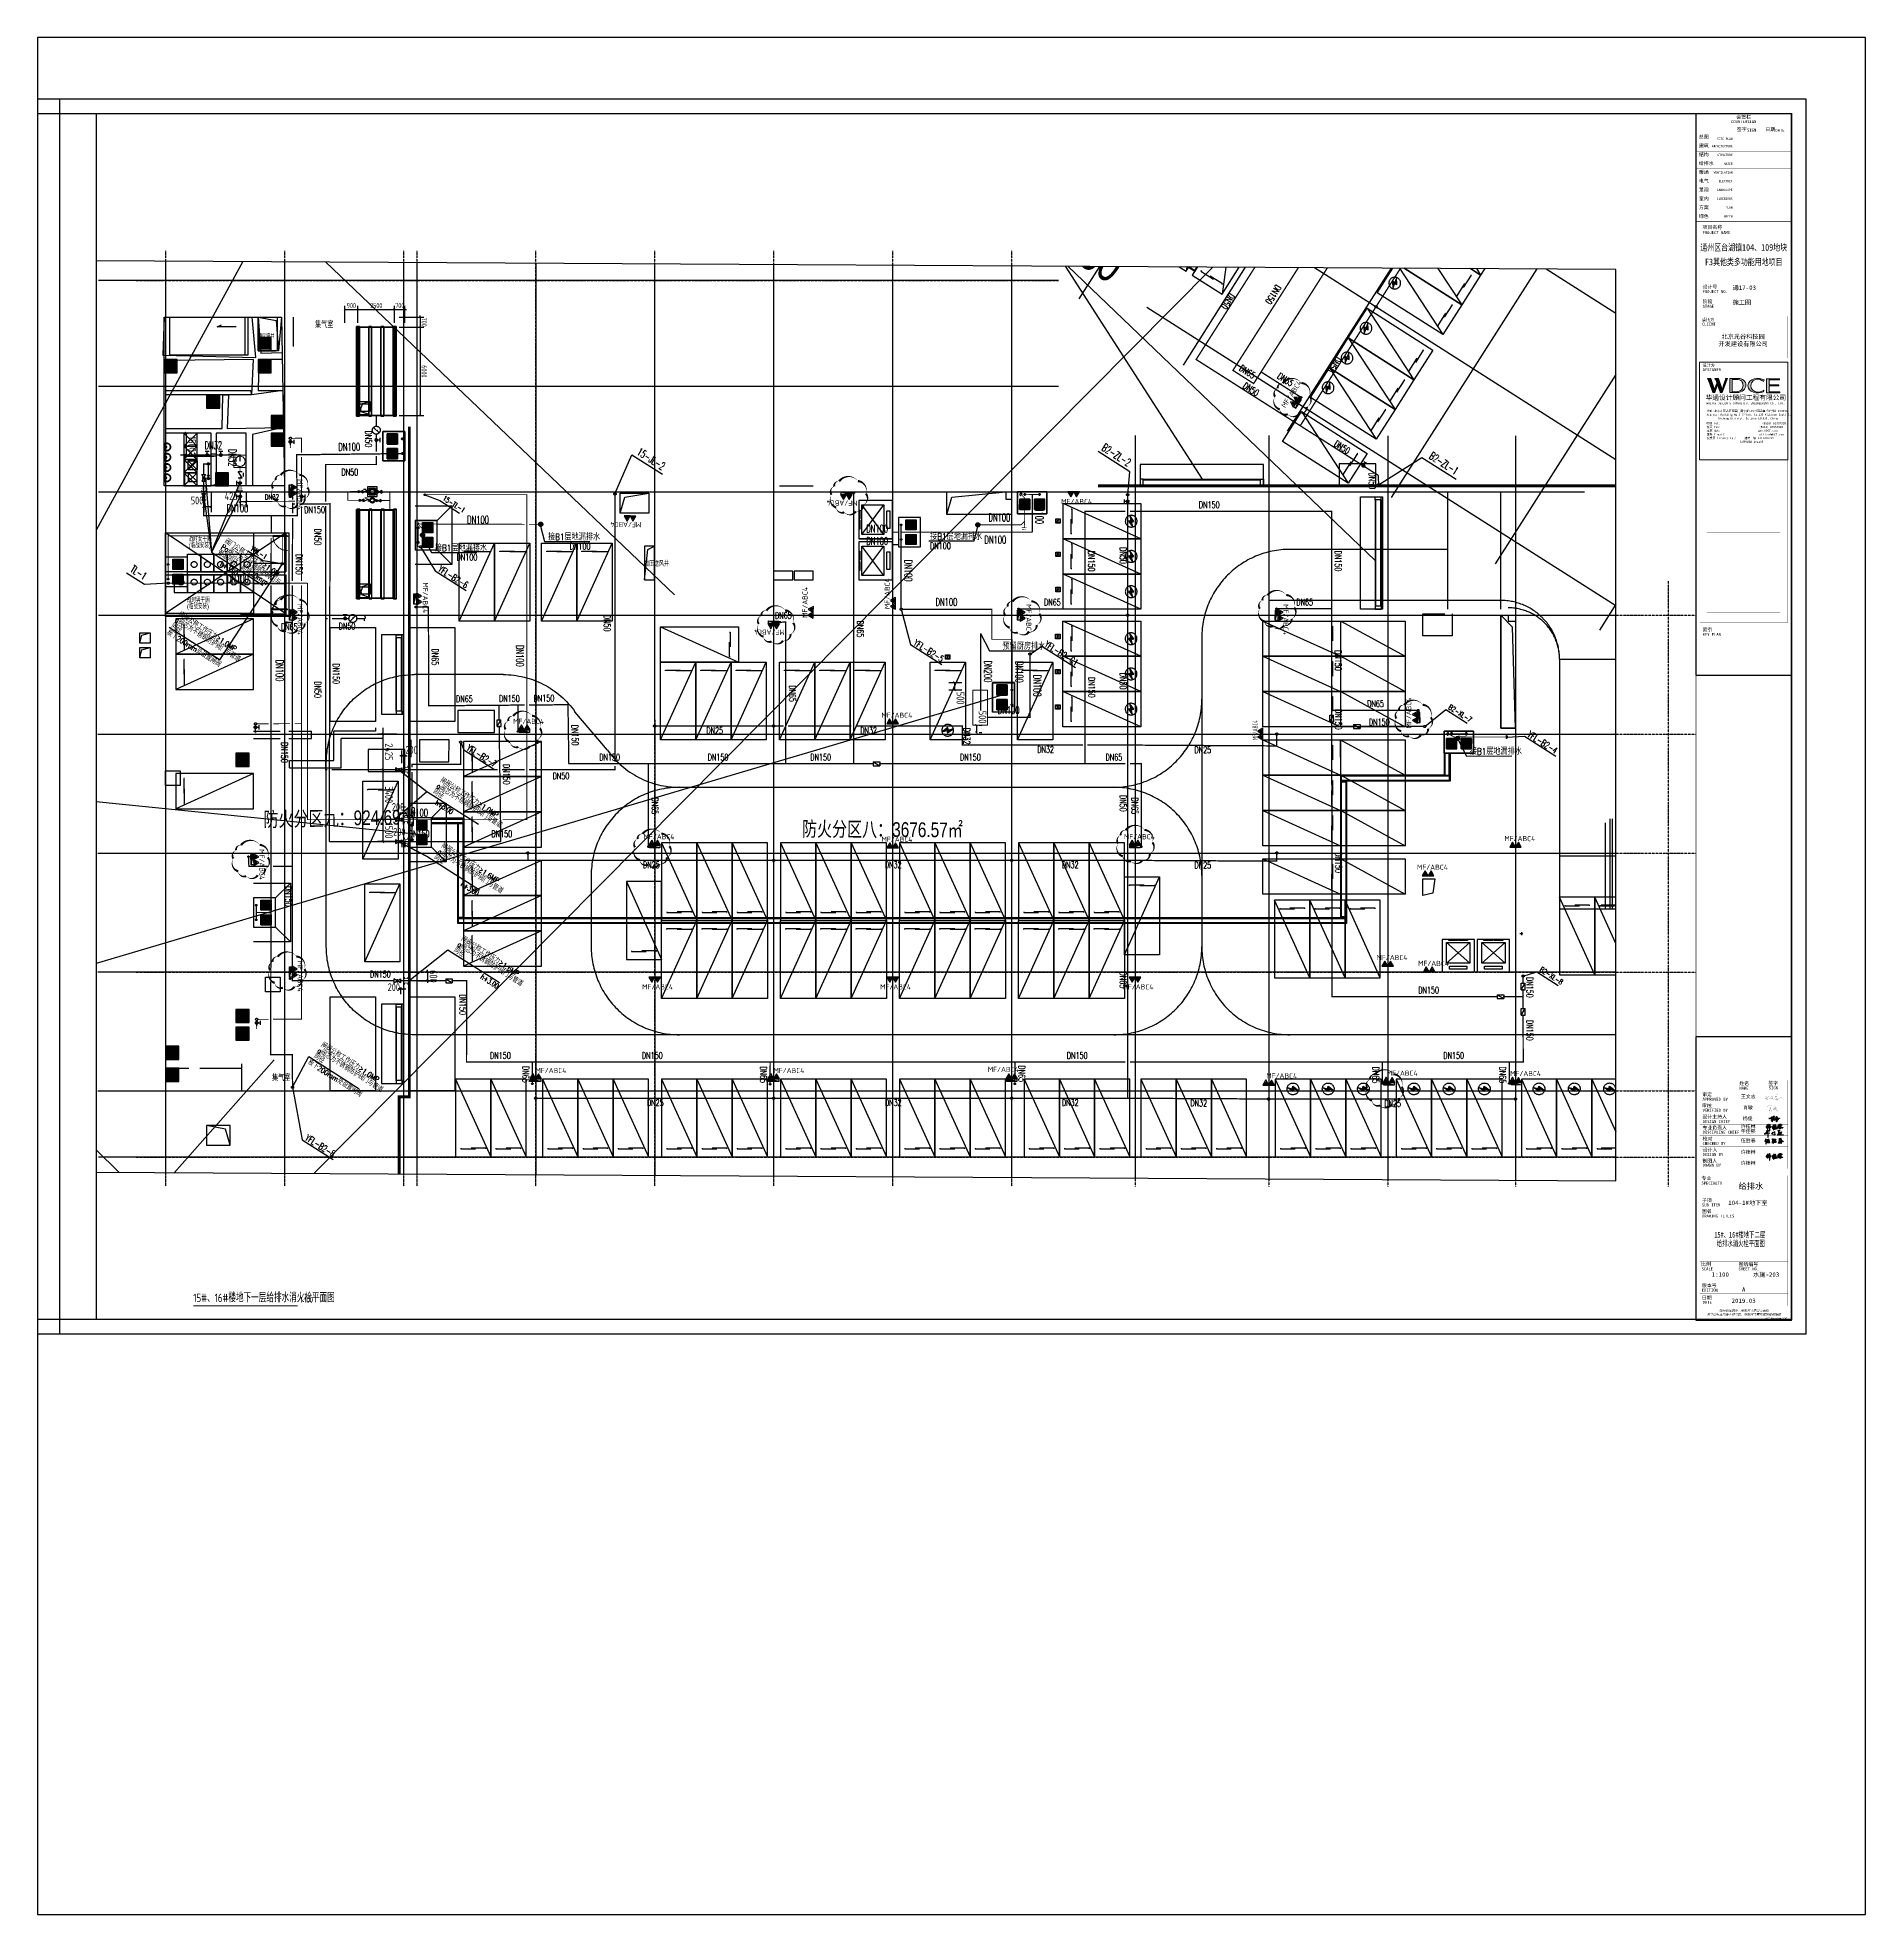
# Paper-space layout '15 16#楼' of a CAD drawing. Extents: x 3899 to 5143, y -284 to 994.
# The model-space entities are those that its viewports show. They can reach past a viewport. Long polylines and large blocks are cut down to what shows.
import ezdxf
from ezdxf.enums import TextEntityAlignment as Align
from ezdxf.xclip import XClip

# ---------------------------------------------------------------- set-up
doc = ezdxf.new("R2010")
doc.units = 0
doc.header["$LTSCALE"] = 10
doc.header["$MEASUREMENT"] = 0
doc.header["$XCLIPFRAME"] = 2
for name, pattern in [('104-1516 B2核心筒$0$DASH', [0.35, 0.25, -0.1]), ('104-1516 B2核心筒|CENTER', [2, 1.25, -0.25, 0.25, -0.25]), ('104-地下室 轴网$0$DASH', [0.35, 0.25, -0.1]), ('104-地下室 轴网$0$DOTE', [2.42, 2, -0.2, 0.02, -0.2]), ('DASH', [0.35, 0.25, -0.1]), ('X-104 B2平面$0$ACAD_ISO04W100', [30, 24, -3, 0, -3]), ('X-104 B2平面$0$DASH', [0.35, 0.25, -0.1]), ('X-104 B2平面$0$DOTE', [2.42, 2, -0.2, 0.02, -0.2]), ('X-104 B2平面$1$DASH', [0.35, 0.25, -0.1]), ('三跑梯-B2F底层_还建$0$DASH', [0.35, 0.25, -0.1])]:
    doc.linetypes.add(name, pattern=pattern)
doc.layers.add('0-W-设备', color=63, linetype='Continuous', lineweight=0)
for name, color, linetype, plot in [('04-不打印_视口', 5, 'Continuous', False), ('104-1516 B2核心筒$0$04-不打印_辅助线', 165, 'Continuous', False), ('DIM_MODI', 6, 'Continuous', False), ('X-104 B2平面$0$04-不打印_辅助线', 165, 'Continuous', False), ('X-104 B2平面$0$04-不打印_防火分区', 30, 'Continuous', False), ('X-104 B2平面$0$04-不打印_面积', 5, 'Continuous', False), ('三跑梯-B2F底层_还建$0$04-不打印_辅助线', 165, 'Continuous', False)]:
    doc.layers.add(name, color=color, linetype=linetype, plot=plot)
for name, color, linetype in [('104-1516 B2核心筒$0$02-TEXT_房间', 7, 'Continuous'), ('104-1516 B2核心筒$0$A-C_门', 150, 'Continuous'), ('104-1516 B2核心筒$0$A-E_电梯', 171, 'Continuous'), ('104-1516 B2核心筒$0$A-I_卫-洁具', 241, 'Continuous'), ('104-1516 B2核心筒$0$A-I_车位', 9, 'Continuous'), ('104-1516 B2核心筒$0$A-I_车位-流线', 127, '104-1516 B2核心筒|CENTER'), ('104-1516 B2核心筒$0$A-TECH_结构', 21, 'Continuous'), ('104-1516 B2核心筒$0$car', 8, 'Continuous'), ('104-1516 B2核心筒$0$DOOR_FIRE', 220, 'Continuous'), ('104-1516 B2核心筒$0$交流充电桩', 9, 'Continuous'), ('104-1516 B2核心筒$0$集水坑&', 6, 'Continuous'), ('104-地下室 轴网$0$00-图签', 7, 'Continuous'), ('104-地下室 轴网$0$01-标注_轴线坐标', 132, 'Continuous'), ('104-地下室 轴网$0$A_AXIS-轴线', 36, '104-地下室 轴网$0$DOTE'), ('104-地下室 轴网$0$M-建筑 地下室轮廓', 3, '104-地下室 轴网$0$DASH'), ('BEN$0$4', 7, 'Continuous'), ('DIM_中水', 3, 'Continuous'), ('DIM_压力废', 3, 'Continuous'), ('DIM_压力污', 3, 'Continuous'), ('DIM_消防', 3, 'Continuous'), ('DIM_通气', 3, 'Continuous'), ('DMST-VALV', 140, 'Continuous'), ('EQUIP_地漏', 7, 'Continuous'), ('EQUIP_污水', 7, 'Continuous'), ('EQUIP_消火栓', 7, 'Continuous'), ('EQUIP_消防', 7, 'Continuous'), ('EQUIP_热给水', 7, 'Continuous'), ('EQUIP_给水', 7, 'Continuous'), ('P-DMST-SUPL-1', 3, 'CCDI_L_P_J1'), ('PIPE-中水', 122, 'TG_Z'), ('PIPE-压力废', 31, 'TG_YF'), ('PIPE-压力污', 2, 'TG_YW'), ('PIPE-废水', 31, 'TG_F'), ('PIPE-消防', 1, 'Continuous'), ('PIPE-热给水', 5, 'Continuous'), ('PIPE-给水', 3, 'TG_J'), ('PIPE-通气', 3, 'TG_T'), ('TEXT_中水', 7, 'Continuous'), ('TEXT_压力废', 7, 'Continuous'), ('TEXT_废水', 7, 'Continuous'), ('TEXT_消防', 7, 'Continuous'), ('TEXT_热给水', 7, 'Continuous'), ('TEXT_给水', 7, 'Continuous'), ('TEXT_通气', 7, 'Continuous'), ('TWT_DASH', 8, 'DASH'), ('TWT_DIM', 3, 'Continuous'), ('TWT_LEAD', 3, 'Continuous'), ('TWT_TITLE', 7, 'Continuous'), ('TWT_水箱', 7, 'Continuous'), ('VALVE_中水', 7, 'Continuous'), ('VALVE_压力废', 7, 'Continuous'), ('VALVE_消防', 7, 'Continuous'), ('VALVE_热给水', 7, 'Continuous'), ('VALVE_给水', 7, 'Continuous'), ('VALVE_通气', 7, 'Continuous'), ('VPIPE-中水', 122, 'Continuous'), ('VPIPE-中水中', 124, 'Continuous'), ('VPIPE-压力废', 31, 'Continuous'), ('VPIPE-压力污', 2, 'Continuous'), ('VPIPE-废水', 31, 'Continuous'), ('VPIPE-消防', 1, 'Continuous'), ('VPIPE-给水', 3, 'Continuous'), ('VPIPE-通气', 3, 'Continuous'), ('X-104 B2平面$0$$0$A-TECH_结构', 21, 'Continuous'), ('X-104 B2平面$0$02-TEXT_房间', 7, 'Continuous'), ('X-104 B2平面$0$A-E_楼梯', 171, 'Continuous'), ('X-104 B2平面$0$A-I_车位', 9, 'Continuous'), ('X-104 B2平面$0$A-SUR_看线', 231, 'Continuous'), ('X-104 B2平面$0$A_AXIS-轴线', 9, 'X-104 B2平面$0$DOTE'), ('X-104 B2平面$0$A_STR-砼墙', 51, 'Continuous'), ('X-104 B2平面$0$car', 8, 'Continuous'), ('X-104 B2平面$0$DOOR_FIRE', 220, 'Continuous'), ('X-104 B2平面$0$M-用地 红线', 20, 'X-104 B2平面$0$ACAD_ISO04W100'), ('X-104 B2平面$0$SURFACE', 6, 'Continuous'), ('X-104 B2平面$0$VPIPE-消防', 1, 'Continuous'), ('X-104 B2平面$0$交流充电桩', 9, 'Continuous'), ('X-104 B2平面$0$人防分区指标', 5, 'Continuous'), ('X-104 B2平面$0$抗爆隔墙', 151, 'Continuous'), ('X-104 B2平面$0$文字1', 7, 'Continuous'), ('X-104 B2平面$0$看线', 241, 'Continuous'), ('X-104 B2平面$0$集水坑&', 6, 'Continuous'), ('X-104 B2平面$1$集水坑&', 7, 'Continuous'), ('水-管线-给水低', 1, 'Continuous'), ('水-设备-给水', 7, 'Continuous'), ('水-阀门-给水', 7, 'Continuous'), ('水专业电子签名', 7, 'Continuous')]:
    doc.layers.add(name, color=color, linetype=linetype)
doc.layers.get('X-104 B2平面$0$A-SUR_看线').off()
doc.styles.add('104-1516 B2核心筒$0$_TCH_SPACE', font='ros.shx', dxfattribs={"width": 0.75, "height": 5, "bigfont": 'jd.shx'})
doc.styles.add('_TCH_DIM', font='ROS1', dxfattribs={"width": 0.8, "bigfont": 'JD'})
doc.styles.add('_TCH_DIM_T3', font='ROS1', dxfattribs={"width": 0.8, "bigfont": 'JD'})
doc.styles.add('_TWT_PIPEDN', font='SIMPLEX', dxfattribs={"width": 0.8, "height": 3.5, "bigfont": 'HZTXT'})
doc.styles.add('_TWT_SERIAL', font='COMPLEX', dxfattribs={"width": 0.8, "height": 3.5, "bigfont": 'HZTXT'})
doc.styles.add('CCDI_T_G01', font='', dxfattribs={"width": 0.8, "height": 3.5})
doc.styles.add('HZ', font='TXT', dxfattribs={"bigfont": 'HZTXT'})
doc.styles.get("Standard").update_dxf_attribs({"font": 'gbenor.shx', "bigfont": 'gbcbig.shx'})
doc.styles.add('TG_LINETYPE', font='romans2.shx', dxfattribs={"width": 0.8, "height": 3, "bigfont": 'hzdf2.shx'})
doc.styles.add('X-104 B2平面$0$20150624地库ZL1_t8_t8$0$20150624地库ZL1_t8_t8$0$华通样式', font='ros1.shx', dxfattribs={"width": 0.7, "height": 3.5, "bigfont": 'jd.shx'})
doc.styles.add('X-104 B2平面$0$_TCH_SPACE', font='ros.shx', dxfattribs={"width": 0.75, "height": 5, "bigfont": 'jd.shx'})
doc.styles.add('X-104 B2平面$0$Arial', font='arial.ttf', dxfattribs={"width": 0.75, "height": 2.5})
doc.styles.add('X-104 B2平面$0$JD', font='ROS.shx', dxfattribs={"width": 0.7, "bigfont": 'JD.shx'})
doc.styles.add('X-104 B2平面$0$TEXT', font='TSSDENG.shx', dxfattribs={"bigfont": 'GBCBIG.shx'})
doc.styles.add('华文细黑', font='STXIHEI.TTF', dxfattribs={"height": 10})
doc.styles.add('图签信息$0$hwxh', font='STXIHEI.TTF')
doc.styles.add('图签信息$0$华文细黑', font='STXIHEI.TTF', dxfattribs={"height": 10})
doc.styles.get('CCDI_T_G01').set_extended_font_data('CCDI_01')
doc.linetypes.add('CCDI_L_P_J', pattern='A,50,["J",CCDI_T_G01,S=2,R=0,X=1.25,Y=-1],-4', length=54)
doc.linetypes.add('CCDI_L_P_J1', pattern='A,49.5,["J",CCDI_T_G01,S=2,R=0,X=1.4,Y=-1],-0.8,["1",CCDI_T_G01,S=1.2,R=0,X=2,Y=-1],-3.7', length=54)
doc.linetypes.add('TG_F', pattern='A,2,-0.3,["F",TG_LINETYPE,S=0.1,R=0,X=-0.23,Y=-0.15],0', length=2.3)
doc.linetypes.add('TG_J', pattern='A,2,-0.3,["J",TG_LINETYPE,S=0.1,R=0,X=-0.23,Y=-0.15],0', length=2.3)
doc.linetypes.add('TG_T', pattern='A,2,-0.3,["T",TG_LINETYPE,S=0.1,R=0,X=-0.23,Y=-0.15],0', length=2.3)
doc.linetypes.add('TG_XH', pattern='A,5,-0.6,["XH",TG_LINETYPE,S=0.1,R=0,X=-0.52,Y=-0.15],0', length=5.6)
doc.linetypes.add('TG_YF', pattern='A,2,-0.6,["YF",TG_LINETYPE,S=0.1,R=0,X=-0.52,Y=-0.15],0', length=2.6)
doc.linetypes.add('TG_YW', pattern='A,2,-0.6,["YW",TG_LINETYPE,S=0.1,R=0,X=-0.52,Y=-0.15],0', length=2.6)
doc.linetypes.add('TG_Z', pattern='A,2,-0.3,["Z",TG_LINETYPE,S=0.1,R=0,X=-0.23,Y=-0.15],0', length=2.3)
doc.dimstyles.new('_TWT_ARCH&&100', dxfattribs={"dimtxt": 350, "dimasz": 100, "dimexe": 250, "dimexo": 300, "dimgap": 100, "dimtad": 1, "dimdec": 0, "dimzin": 0, "dimdsep": 46, "dimtxsty": '_TCH_DIM_T3', "dimblk": 'ARCHTICK', "dimcen": 0.09, "dimclrt": 7, "dimazin": 2, "dimtfac": 1, "dimtdec": 0, "dimtix": 1, "dimtmove": 2, "dimatfit": 3, "dimfxl": 1, "dimtolj": 1, "dimtzin": 0, "dimarcsym": 0})
doc.dimstyles.new('_TWT_ARCH&&150', dxfattribs={"dimtxt": 525, "dimasz": 150, "dimexe": 375, "dimexo": 450, "dimgap": 150, "dimtad": 1, "dimdec": 0, "dimzin": 0, "dimdsep": 46, "dimtxsty": '_TCH_DIM_T3', "dimblk": 'ARCHTICK', "dimcen": 0.09, "dimclrt": 7, "dimazin": 2, "dimtfac": 1, "dimtdec": 0, "dimtix": 1, "dimtmove": 2, "dimatfit": 3, "dimfxl": 1, "dimtolj": 1, "dimtzin": 0, "dimarcsym": 0})
pattern_1 = [(45, (-849.99, -261.96), (-112.253, 112.253), [])]
pattern_2 = [(45, (-843.80595, -349.1901), (-0.088388348, 0.088388348), [])]
pattern_3 = [(180, (-432649.534, -553252.195), (-7e-15, -79.375), [])]
pattern_4 = [(180, (350, -250), (-7e-15, -79.375), [])]

# ---------------------------------------------------------------- blocks, each defined once
blk = doc.blocks.new('104 轴线')
for p, q in [((-162502, 81623), (-103332, 195290)), ((854, 135981), (-109845, 193607)), ((-69898, 130873), (-37622, 192876)), ((-155052, 77745), (-95881, 191411)), ((13876, 160994), (-43691, 190962)), ((-62447, 126995), (-30171, 188997)), ((-147601, 73866), (-88430, 187532)), ((-25299, 139449), (-114000, 185624)), ((-267879, 136479), (-243063, 184152)), ((-47571, 137379), (-22720, 185118)), ((-140150, 69987), (-80979, 183654)), ((-113685, 111729), (-249575, 182469)), ((-206397, 125945), (-177039, 182341)), ((9443, 152479), (-48124, 182447)), ((-260428, 132601), (-235612, 180273)), ((-35448, 142477), (-15269, 181239)), ((-100664, 136743), (-183422, 179824)), ((-92783, 142787), (-73528, 179775)), ((-198946, 122066), (-169588, 178462)), ((-252978, 128722), (-228161, 176394)), ((-44634, 138691), (-118433, 177109)), ((-27997, 138598), (-7818, 177361)), ((-85332, 138908), (-66077, 175896)), ((-117841, 103746), (-253731, 174486)), ((-191495, 118187), (-162137, 174584)), ((5010, 143964), (-52557, 173931)), ((-273455, 172905), (-228319, 101944)), ((-16390, 142703), (-367, 173482)), ((-245448, 124995), (-220710, 172516)), ((-105097, 128228), (-187855, 171309)), ((-77881, 135029), (-58626, 172018)), ((-184044, 114309), (-154686, 170705)), ((-279783, 168880), (-234647, 97919)), ((-8939, 138824), (7084, 169603)), ((-296507, 152317), (-270772, 168686)), ((-238076, 120964), (-213259, 168637)), ((-56517, 134054), (-122866, 168593)), ((-176593, 110430), (-147235, 166826)), ((-2553, 135500), (13470, 166279)), ((-122274, 95231), (-258164, 165971)), ((-287377, 164050), (-242241, 93088)), ((-230625, 117086), (-205808, 164758)), ((-109530, 119712), (-192288, 162793)), ((-169142, 106551), (-139784, 162948)), ((-292106, 145398), (-266371, 161767)), ((-223174, 113207), (-198357, 160880)), ((-96508, 144726), (-127022, 160610)), ((-294971, 159219), (-249835, 88258)), ((-161691, 102673), (-132333, 159069)), ((-289691, 141601), (-263956, 157970)), ((-126707, 86715), (-262597, 157455)), ((-127630, 84941), (-263520, 155681)), ((-284860, 134007), (-259125, 150376)), ((-130863, 78732), (-266753, 149472)), ((-280030, 126413), (-254295, 142782)), ((-33600, 142600), (-33600, -14400)), ((-25200, 142600), (-25200, -14400)), ((-16800, 142600), (-16800, -14400)), ((-8400, 142600), (-8400, -14400)), ((0, 142600), (0, -14400)), ((8400, 142578), (8400, -14422)), ((-135018, 70749), (-270908, 141489)), ((-35206, 140600), (13400, 140600)), ((-275200, 118819), (-249465, 135189)), ((-50400, 134200), (-50400, -14400)), ((-42000, 134200), (-42000, -14400)), ((-52400, 132200), (13400, 132200)), ((-262856, 99412), (-214266, 130319)), ((-214380, 130100), (-223174, 113207)), ((-210654, 128161), (-219449, 111268)), ((-270370, 111225), (-244634, 127595)), ((-202671, 124005), (-211465, 107112)), ((-224464, 123832), (-215662, 109994)), ((-52400, 123800), (13400, 123800)), ((-260709, 96037), (-222317, 120457)), ((-265539, 103631), (-239804, 120001)), ((-230792, 119807), (-221990, 105969)), ((-194688, 119850), (-203482, 102956)), ((-186705, 115694), (-195499, 98801)), ((-52400, 115400), (13400, 115400)), ((-256737, 89793), (-218420, 114166)), ((-178722, 111538), (-187516, 94645)), ((-170739, 107382), (-179533, 90489)), ((-52400, 107000), (13400, 107000)), ((-209580, 103972), (-134205, -14530)), ((-162756, 103227), (-171550, 86333)), ((-158410, 100964), (-167204, 84071)), ((-217173, 99141), (-141799, -19360)), ((-52400, 98600), (13400, 98600)), ((-241970, 69558), (-199106, 96822)), ((-222323, 95871), (-146948, -22631)), ((-239072, 65001), (-196208, 92266)), ((-52400, 92400), (13400, 92400)), ((-229915, 91038), (-154540, -27464)), ((-237508, 86207), (-162134, -32294)), ((-234241, 57407), (-191378, 84672)), ((-139073, 84000), (-126000, 84000)), ((-139073, 84000), (-126000, 84000)), ((-52400, 84000), (13400, 84000)), ((-244006, 82074), (-168631, -36427)), ((-229411, 49813), (-186547, 77078)), ((-139073, 75600), (-126000, 75600)), ((-52400, 75600), (13400, 75600)), ((-224581, 42219), (-181717, 69484)), ((-139073, 67200), (-126000, 67200)), ((-136300, 67200), (-136300, -2001)), ((-126000, 67200), (-126000, -2001)), ((-117600, 67200), (-117600, -2001)), ((-109200, 67200), (-109200, -2001)), ((-100800, 67200), (-100800, -2001)), ((-92400, 67200), (-92400, -2001)), ((-84000, 67200), (-84000, -2001)), ((-75600, 67200), (-75600, -2001)), ((-67200, 67200), (-67200, -2001)), ((-58800, 67200), (-58800, -2001)), ((-52400, 67200), (13400, 67200)), ((-219751, 34625), (-176887, 61890)), ((-139073, 58800), (13400, 58800)), ((-214920, 27032), (-172057, 54296)), ((-139073, 50400), (13400, 50400)), ((-210090, 19438), (-167226, 46702)), ((-139073, 42000), (13400, 42000)), ((-205260, 11844), (-162396, 39108)), ((-139073, 33600), (13400, 33600)), ((-200430, 4250), (-157566, 31514)), ((-139073, 25200), (13400, 25200)), ((-195599, -3344), (-152735, 23920)), ((-139073, 16800), (13400, 16800)), ((-190769, -10938), (-147905, 16326)), ((-185939, -18532), (-143075, 8732)), ((-139073, 8400), (13400, 8400)), ((-158456, -48930), (-73109, 5398)), ((-79126, 6098), (-49948, -39738)), ((-182718, -23595), (-139855, 3669)), ((-153945, -56016), (-61764, 2663)), ((-65036, 3331), (-41175, -34153)), ((-86465, 1426), (-57287, -44410)), ((-181108, -26126), (-138245, 1138)), ((-105000, 0), (13400, 0)), ((-105000, 0), (13400, 0)), ((-115209, -1092), (-78883, -58157)), ((-179552, -28573), (-136688, -1309)), ((-166188, -36782), (-111041, -1677)), ((-93298, -2923), (-64120, -48760)), ((-149616, -62863), (-57436, -4184)), ((-149595, -62849), (-57415, -4171)), ((-122042, -5442), (-85716, -62507)), ((-162322, -42856), (-107174, -7751)), ((-100975, -7810), (-71797, -53646)), ((-52368, -8400), (13400, -8400)), ((-128875, -9791), (-92549, -66856)), ((-145267, -69696), (-53086, -11017)), ((-145246, -69682), (-53065, -11004)), ((-135708, -14141), (-99382, -71206)), ((-140917, -76529), (-48736, -17850)), ((-140896, -76515), (-48715, -17837)), ((-142541, -18490), (-106215, -75556)), ((-149374, -22840), (-113048, -79905)), ((-150133, -23323), (-113808, -80389)), ((-136567, -83362), (-44387, -24683)), ((-136546, -83348), (-44366, -24670)), ((-156966, -27673), (-120641, -84738)), ((-134130, -87144), (-41949, -28466)), ((-163799, -32023), (-127474, -89088))]:
    blk.add_line(p, q)
at = {"layer": 'Defpoints'}
blk.add_lwpolyline([(13135, -2670), (19996, 9914), (18926, 200140), (-165691, 199501, 0.0648429), (-234306, 190322, 0.0648942), (-298282, 163874), (-300993, 152958), (-177498, -41043), (-162540, -55229), (-143745, -84755), (-123037, -89354), (13135, -2670)], format="xyb", close=True, dxfattribs=at)
blk = doc.blocks.new('图框-A0')
for points, const_width in [([(0.02, 0.02), (1188.02, 0.02), (1188.02, 841.03), (0.02, 841.03)], 0.05), ([(1113.02, 831.03), (25.02, 831.03), (25.02, 10.03), (1113.02, 10.03)], 0.5)]:
    blk.add_lwpolyline(points, close=True, dxfattribs=dict(const_width=const_width))
at = {"const_width": 0.05}
for points in [[(594.02, 841.03), (594.02, 839.03)], [(0.02, 420.53), (2.02, 420.53)], [(1188.02, 420.53), (1186.02, 420.53)], [(594.02, 0.02), (594.02, 2.02)]]:
    blk.add_lwpolyline(points, dxfattribs=at)
blk = doc.blocks.new('图签信息$0$WDCE Copyright200X')
at = {"const_width": 0.016}
blk.add_lwpolyline([(-10.6, 1.26, 1), (-11.4, 1.26, 1)], format="xyb", close=True, dxfattribs=at)
at = {"style": '图签信息$0$华文细黑'}
for s, p in [('WDCE ', (-11.46, 0.5)), ('     Copyright ', (-3.51, 0.5))]:
    blk.add_text(s, height=1, dxfattribs=at).set_placement(p, align=Align.BOTTOM_RIGHT)
blk.add_text('c', height=0.6, dxfattribs=at).set_placement((-11.04, 1.35), align=Align.MIDDLE_CENTER)
blk.add_attdef('200X', text='', height=1, dxfattribs=at).set_placement((-0.45, 0.5), align=Align.BOTTOM_RIGHT)
blk = doc.blocks.new('图签信息$0$logo2')
h = blk.add_hatch(color=7)
h.paths.add_polyline_path([(19.02, -7.36), (15.84, -7.36), (15.84, -3.97), (18.97, -3.97), (18.97, -4.24), (16.46, -4.24), (16.46, -5.45), (18.81, -5.45), (18.81, -5.69), (16.47, -5.69), (16.47, -7.12), (19.02, -7.12)])
edge = h.paths.add_edge_path()
edge.add_spline(control_points=[(15.26, -4.21), (15.26, -4.21), (15.13, -4.65), (15.13, -4.65), (15.13, -4.65), (14.62, -4.1), (13.73, -4.1), (13.04, -4.1), (12.07, -4.54), (12.08, -5.62), (12.08, -6.49), (12.77, -7.16), (13.73, -7.17), (14.66, -7.17), (15.23, -6.68), (15.23, -6.68), (15.23, -6.68), (15.16, -7.11), (15.16, -7.11), (13.63, -7.7), (11.42, -7.29), (11.41, -5.64), (11.4, -3.72), (14.16, -3.66), (15.26, -4.21)], knot_values=[0, 0, 0, 0, 1, 1, 1, 2, 2, 2, 3, 3, 3, 4, 4, 4, 5, 5, 5, 6, 6, 6, 7, 7, 7, 8, 8, 8, 8], degree=3, periodic=0)
edge = h.paths.add_edge_path(flags=16)
edge.add_spline(control_points=[(10.23, -5.57), (10.23, -5.16), (10.12, -4.83), (9.9, -4.58), (9.63, -4.27), (9.23, -4.12), (8.69, -4.12), (8.69, -4.12), (7.64, -4.12), (7.64, -4.12), (7.64, -4.12), (7.64, -7.1), (7.64, -7.1), (7.64, -7.1), (8.66, -7.1), (8.66, -7.1), (9.13, -7.1), (9.52, -6.93), (9.82, -6.6), (10.09, -6.31), (10.23, -5.96), (10.23, -5.57)], knot_values=[0, 0, 0, 0, 1, 1, 1, 2, 2, 2, 3, 3, 3, 4, 4, 4, 5, 5, 5, 6, 6, 6, 7, 7, 7, 7], degree=3, periodic=0)
edge = h.paths.add_edge_path()
edge.add_spline(control_points=[(10.92, -5.51), (10.92, -5.96), (10.72, -6.37), (10.34, -6.72), (9.92, -7.1), (9.41, -7.29), (8.82, -7.29), (8.82, -7.29), (7.03, -7.29), (7.03, -7.29), (7.03, -7.29), (7.03, -3.92), (7.03, -3.92), (7.03, -3.92), (9.1, -3.92), (9.1, -3.92), (9.59, -3.92), (10.01, -4.06), (10.36, -4.34), (10.73, -4.64), (10.92, -5.03), (10.92, -5.51)], knot_values=[0, 0, 0, 0, 1, 1, 1, 2, 2, 2, 3, 3, 3, 4, 4, 4, 5, 5, 5, 6, 6, 6, 7, 7, 7, 7], degree=3, periodic=0)
at = {"lineweight": 0}
blk.add_lwpolyline([(19.02, -7.36), (15.84, -7.36), (15.84, -3.97), (18.97, -3.97), (18.97, -4.24), (16.46, -4.24), (16.46, -5.45), (18.81, -5.45), (18.81, -5.69), (16.47, -5.69), (16.47, -7.12), (19.02, -7.12), (19.02, -7.36)], dxfattribs=at)
for points, knots in [([(15.26, -4.21), (15.26, -4.21), (15.13, -4.65), (15.13, -4.65), (15.13, -4.65), (14.62, -4.1), (13.73, -4.1), (13.04, -4.1), (12.07, -4.54), (12.08, -5.62), (12.08, -6.49), (12.77, -7.16), (13.73, -7.17), (14.66, -7.17), (15.23, -6.68), (15.23, -6.68), (15.23, -6.68), (15.16, -7.11), (15.16, -7.11), (13.63, -7.7), (11.42, -7.29), (11.41, -5.64), (11.4, -3.72), (14.16, -3.66), (15.26, -4.21)], [0, 0, 0, 0, 1, 1, 1, 2, 2, 2, 3, 3, 3, 4, 4, 4, 5, 5, 5, 6, 6, 6, 7, 7, 7, 8, 8, 8, 8]), ([(10.92, -5.51), (10.92, -5.96), (10.72, -6.37), (10.34, -6.72), (9.92, -7.1), (9.41, -7.29), (8.82, -7.29), (8.82, -7.29), (7.03, -7.29), (7.03, -7.29), (7.03, -7.29), (7.03, -3.92), (7.03, -3.92), (7.03, -3.92), (9.1, -3.92), (9.1, -3.92), (9.59, -3.92), (10.01, -4.06), (10.36, -4.34), (10.73, -4.64), (10.92, -5.03), (10.92, -5.51)], [0, 0, 0, 0, 1, 1, 1, 2, 2, 2, 3, 3, 3, 4, 4, 4, 5, 5, 5, 6, 6, 6, 7, 7, 7, 7]), ([(10.23, -5.57), (10.23, -5.16), (10.12, -4.83), (9.9, -4.58), (9.63, -4.27), (9.23, -4.12), (8.69, -4.12), (8.69, -4.12), (7.64, -4.12), (7.64, -4.12), (7.64, -4.12), (7.64, -7.1), (7.64, -7.1), (7.64, -7.1), (8.66, -7.1), (8.66, -7.1), (9.13, -7.1), (9.52, -6.93), (9.82, -6.6), (10.09, -6.31), (10.23, -5.96), (10.23, -5.57)], [0, 0, 0, 0, 1, 1, 1, 2, 2, 2, 3, 3, 3, 4, 4, 4, 5, 5, 5, 6, 6, 6, 7, 7, 7, 7])]:
    blk.add_open_spline(points, degree=3, knots=knots, dxfattribs=at)
blk = doc.blocks.new('图签信息$0$logo1')
h = blk.add_hatch(color=8)
edge = h.paths.add_edge_path()
edge.add_spline(control_points=[(3.86, -5.21), (3.63, -5.88), (3.39, -6.56), (3.39, -6.56), (3.39, -6.56), (2.5, -3.91), (2.5, -3.91), (2.5, -3.91), (1.8, -3.91), (1.69, -3.91), (2.02, -4.39), (2.95, -7.27), (2.95, -7.27), (2.95, -7.27), (3.44, -7.27), (3.44, -7.27), (3.44, -7.27), (4.03, -5.66), (4.03, -5.66), (4.03, -5.66), (3.86, -5.21), (3.86, -5.21)], knot_values=[0, 0, 0, 0, 1, 1, 1, 2, 2, 2, 3, 3, 3, 4, 4, 4, 5, 5, 5, 6, 6, 6, 7, 7, 7, 7], degree=3, periodic=0)
h = blk.add_hatch(color=7)
edge = h.paths.add_edge_path()
edge.add_spline(control_points=[(6.04, -3.91), (6.09, -4.1), (5.2, -6.56), (5.2, -6.56), (5.2, -6.56), (4.3, -3.91), (4.3, -3.91), (4.3, -3.91), (3.6, -3.91), (3.49, -3.91), (3.82, -4.39), (4.75, -7.27), (4.75, -7.27), (4.75, -7.27), (5.24, -7.27), (5.24, -7.27), (5.24, -7.27), (6.33, -4.3), (6.33, -4.3), (6.33, -4.3), (6.48, -3.91), (6.48, -3.91), (6.48, -3.91), (6.21, -3.91), (6.04, -3.91)], knot_values=[0, 0, 0, 0, 1, 1, 1, 2, 2, 2, 3, 3, 3, 4, 4, 4, 5, 5, 5, 6, 6, 6, 7, 7, 7, 8, 8, 8, 8], degree=3, periodic=0)
at = {"color": 8, "lineweight": 0}
blk.add_open_spline([(3.86, -5.21), (3.63, -5.88), (3.39, -6.56), (3.39, -6.56), (3.39, -6.56), (2.5, -3.91), (2.5, -3.91), (2.5, -3.91), (1.8, -3.91), (1.69, -3.91), (2.02, -4.39), (2.95, -7.27), (2.95, -7.27), (2.95, -7.27), (3.44, -7.27), (3.44, -7.27), (3.44, -7.27), (4.03, -5.66), (4.03, -5.66), (4.03, -5.66), (3.86, -5.21), (3.86, -5.21)], degree=3, knots=[0, 0, 0, 0, 1, 1, 1, 2, 2, 2, 3, 3, 3, 4, 4, 4, 5, 5, 5, 6, 6, 6, 7, 7, 7, 7], dxfattribs=at)
at = {"lineweight": 0}
blk.add_open_spline([(6.04, -3.91), (6.09, -4.1), (5.2, -6.56), (5.2, -6.56), (5.2, -6.56), (4.3, -3.91), (4.3, -3.91), (4.3, -3.91), (3.6, -3.91), (3.49, -3.91), (3.82, -4.39), (4.75, -7.27), (4.75, -7.27), (4.75, -7.27), (5.24, -7.27), (5.24, -7.27), (5.24, -7.27), (6.33, -4.3), (6.33, -4.3), (6.33, -4.3), (6.48, -3.91), (6.48, -3.91), (6.48, -3.91), (6.21, -3.91), (6.04, -3.91)], degree=3, knots=[0, 0, 0, 0, 1, 1, 1, 2, 2, 2, 3, 3, 3, 4, 4, 4, 5, 5, 5, 6, 6, 6, 7, 7, 7, 8, 8, 8, 8], dxfattribs=at)
blk.add_blockref('图签信息$0$logo2', (0, 0))
blk = doc.blocks.new('图签信息$0$时间-logo')
at = {"layer": 'Defpoints', "lineweight": 0}
blk.add_lwpolyline([(0, -23.46), (-21.17, -23.46), (-21.17, 0), (0, 0), (0, -23.46)], dxfattribs=at)
blk.add_blockref('图签信息$0$logo1', (-20.97, 0))
at = {"style": '图签信息$0$hwxh'}
for s, height, p in [('华通设计顾问工程有限公司 ', 1.15, (-19.73, -9.05)), ('WALTON DESIGN & CONSULTING ENGINEERING CO., LTD.', 0.5, (-19.5, -10.1)), ('地址:北京市西城区西直门南小街135号西派国际3号楼 100035', 0.5, (-19.48, -11.94)), ('Address: Building No.3 C-Park, No.135 Xizhimen South Street, ', 0.47, (-19.48, -12.83)), ('Xicheng District, Beijing 100035, China ', 0.47, (-16.69, -13.72)), ('电话 Tel：                        （8610）83957395 ', 0.5, (-19.56, -14.91)), ('传真 Fax：                      （8610）83957590 ', 0.5, (-19.48, -15.8)), ('主页 Web：                      www.WDCE.com ', 0.5, (-19.48, -16.69)), ('资质号 Licence No.：    建筑甲级 A111010265 ', 0.5, (-19.48, -18.47)), ('邮件 E-mail：                    office@WDCE.com ', 0.5, (-19.48, -17.58)), ('   规划甲级 101195', 0.5, (-12.6, -19.36))]:
    blk.add_text(s, height=height, dxfattribs=at).set_placement(p)
blk = doc.blocks.new('图签信息')
at = {"const_width": 0.5}
for points in [[(-65, 574), (-65, 500.5), (0, 500.5), (0, 574)], [(-65, 0), (0, 0), (0, 500.5), (-65, 500.5)]]:
    blk.add_lwpolyline(points, close=True, dxfattribs=at)
at = {"const_width": 0.05}
for points in [[(-65, 566.5), (0, 566.5)], [(-39.14, 566.5), (-39.14, 500.5)], [(-19.1, 566.5), (-19.1, 500.5)], [(-65, 560.5), (0, 560.5)], [(-65, 554.5), (0, 554.5)], [(-65, 548.5), (0, 548.5)], [(-65, 542.5), (0, 542.5)], [(-65, 536.5), (0, 536.5)], [(-65, 530.5), (0, 530.5)], [(-65, 524.5), (0, 524.5)], [(-65, 518.5), (0, 518.5)], [(-65, 512.5), (0, 512.5)], [(-65, 512.5), (0, 512.5)], [(-65, 506.5), (0, 506.5)], [(-65, 500.5), (0, 500.5)], [(-62.5, 450.87), (-2.5, 450.87)], [(-62.5, 440.87), (-2.5, 440.87)], [(-2.5, 407.85), (-2.5, 436.12), (-62.5, 436.12), (-62.5, 407.85)], [(-62.5, 407.85), (-2.5, 407.85)], [(-62.5, 404.92), (-62.5, 227.83)], [(-62.5, 404.92), (-2.5, 404.92)], [(-62.5, 227.83), (-2.5, 227.83), (-2.5, 404.92)], [(-57.5, 338.36), (-7.5, 338.36)], [(-57.5, 288.83), (-7.5, 288.83)], [(-57.5, 234.85), (-7.5, 234.85)], [(-62.5, 227.83), (-2.5, 227.83)], [(-62.5, 217.74), (-2.5, 217.74)], [(-62.5, 103.26), (-2.5, 103.26), (-2.5, 163.26), (-62.5, 163.26), (-62.5, 103.26)], [(-37.5, 163.26), (-37.5, 103.26)], [(-20, 163.26), (-20, 103.26)], [(-62.5, 155.76), (-2.5, 155.76)], [(-62.5, 148.26), (-2.5, 148.26)], [(-62.5, 140.76), (-2.5, 140.76)], [(-62.5, 133.26), (-2.5, 133.26)], [(-62.5, 125.76), (-2.5, 125.76)], [(-62.5, 118.26), (-2.5, 118.26)], [(-62.5, 110.76), (-2.5, 110.76)], [(-62.5, 98.5), (-2.5, 98.5), (-2.5, 10), (-62.5, 10), (-62.5, 98.5)], [(-62.5, 83.5), (-2.5, 83.5)], [(-62.5, 76), (-2.5, 76)], [(-62.5, 40), (-2.5, 40)], [(-37.5, 40), (-37.5, 26)], [(-62.5, 26), (-2.5, 26)], [(-62.5, 18), (-2.5, 18)]]:
    blk.add_lwpolyline(points, dxfattribs=at)
at = {"ltscale": 0.001, "xscale": 2.834689937531525, "yscale": 2.834689937531525, "zscale": 2.834689937531525}
blk.add_blockref('图签信息$0$时间-logo', (-2.5, 404.92), dxfattribs=at)
blk.add_blockref('图签信息$0$WDCE Copyright200X', (-2.5, 0)).add_auto_attribs({'200X': '2007'})
at = {"style": '图签信息$0$华文细黑'}
for s, height, p in [('会签栏', 2.4, (-32.5, 573)), ('COUNTERSIGN', 2, (-32.5, 569.6))]:
    blk.add_text(s, height=height, dxfattribs=at).set_placement(p, align=Align.TOP_CENTER)
for s, height, p in [('签字', 2.4, (-37.22, 564.63)), ('SIGN', 2, (-30.32, 563.88)), ('日期', 2.4, (-17.79, 564.58)), ('DATE', 2, (-10.96, 563.7)), ('总图', 2.4, (-63, 559.5)), ('建筑', 2.4, (-63, 553.5)), ('结构', 2.4, (-63, 547.5)), ('给排水', 2.4, (-63, 541.5)), ('暖通', 2.4, (-63, 535.5)), ('电气', 2.4, (-63, 529.5)), ('景观', 2.4, (-63, 523.5)), ('室内', 2.4, (-63, 517.5)), ('方案', 2.4, (-63, 511.5)), ('绿色', 2.4, (-63, 505.5)), ('项目名称', 2.4, (-60.5, 498)), ('PROJECT NAME', 2, (-60.5, 494.08)), ('设计号', 2.4, (-60.54, 457.48)), ('PROJECT NO.', 2, (-60.5, 453.97)), ('阶段', 2.4, (-60.5, 447.47)), ('STAGE', 2, (-60.5, 443.97)), ('委托方', 2, (-60.9, 434.86)), ('CLIENT', 2, (-60.9, 431.86)), ('设计方', 2, (-60.5, 403.83)), ('DESIGNER', 2, (-60.5, 400.83)), ('索引', 2.4, (-60.5, 224.14)), ('KEY PLAN', 2, (-60.5, 220.74)), ('姓名', 2.4, (-35.5, 162.47)), ('签字', 2.4, (-15.81, 162.57)), ('NAME', 2, (-35.5, 158.96)), ('SIGN', 2, (-15.5, 159.2)), ('审定', 2.4, (-60.73, 154.81)), ('APPROVED BY', 2, (-60.5, 151.44)), ('审核', 2.4, (-60.95, 147.29)), ('VERIFIED BY', 2, (-60.5, 143.91)), ('设计主持人', 2.4, (-60.68, 139.76)), ('DESIGN CHIEF', 2, (-60.5, 136.19)), ('专业负责人', 2.4, (-60.67, 132.26)), ('DISCIPLINE CHIEF', 2, (-60.5, 128.98)), ('校对', 2.4, (-60.5, 124.76)), ('CHECKED BY', 2, (-60.5, 121.37)), ('设计人', 2.4, (-60.5, 117.26)), ('DESIGN BY', 2, (-60.5, 113.83)), ('制图人', 2.4, (-60.61, 109.76)), ('DRAWN BY', 2, (-60.5, 106.5)), ('专业', 2.4, (-61.23, 97.93)), ('SPECIALTY', 2, (-61.23, 94.38)), ('子项', 2.4, (-60.88, 82.92)), ('SUB ITEM', 2, (-60.88, 79.5)), ('图名', 2.4, (-60.91, 75.41)), ('DRAWING TITLES', 2, (-60.91, 72)), ('比例', 2.4, (-61.56, 39.42)), ('图纸编号', 2.4, (-36.1, 39.32)), ('SCALE', 2, (-61.19, 36)), ('SHEET NO.', 2, (-36.1, 36)), ('版本号', 2.4, (-61, 25.03)), ('EDITION', 2, (-61.06, 21.61)), ('日期', 2.4, (-61, 16.68)), ('DATE', 2, (-60.5, 13.26))]:
    blk.add_text(s, height=height, dxfattribs=at).set_placement(p, align=Align.TOP_LEFT)
for s, p in [('SITE PLAN', (-40.06, 557.7)), ('ARCHITECTURE', (-40.06, 552.7)), ('STRUCTURE', (-40.06, 546.7)), ('WATER', (-40.06, 540.7)), ('VENTILATION', (-40.06, 534.7)), ('ELECTRIC', (-40.14, 528.89)), ('LANDSCAPE', (-40.14, 522.89)), ('INTERIORS', (-40.14, 516.89)), ('PLAN', (-40.14, 510.89)), ('GREEN', (-40.14, 504.89))]:
    blk.add_text(s, height=1.5, dxfattribs=at).set_placement(p, align=Align.TOP_RIGHT)
at = {"color": 4, "style": '图签信息$0$华文细黑', "width": 0.75}
for s, p in [('通州区台湖镇104、109地块', (-32.5, 480.78)), ('F3其他类多功能用地项目', (-32.5, 470.91))]:
    blk.add_text(s, height=4.5, dxfattribs=at).set_placement(p, align=Align.CENTER)
at = {"color": 4, "style": '图签信息$0$华文细黑'}
for s, p in [('A', (-32.53, 19.4)), ('2019.03', (-32.53, 11.84))]:
    blk.add_text(s, height=3, dxfattribs=at).set_placement(p, align=Align.CENTER)
at = {"style": '图签信息$0$华文细黑', "oblique": 20}
for s, p in [('除特别注明外，所有尺寸是以毫米制', (-32.5, 6.5)), ('尺寸以标注为准不得量取，所有尺寸需在现场校核准确', (-32.5, 4))]:
    blk.add_text(s, height=1.5, dxfattribs=at).set_placement(p, align=Align.MIDDLE_CENTER)
at = {"color": 4, "ltscale": 0.001, "char_height": 3, "width": 58.4895, "style": '图签信息$0$华文细黑'}
for s, insert, attachment_point in [('通17-03', (-40.06, 455.51), 4), ('施工图', (-40.06, 445.51), 4), ('北京光谷科技园\\P开发建设有限公司', (-32.9, 419.71), 5)]:
    blk.add_mtext(s, dxfattribs=dict(at, insert=insert, attachment_point=attachment_point))
blk = doc.blocks.new('图签-A0')
at = {"ltscale": 0.001, "const_width": 0.5}
blk.add_lwpolyline([(0, 821), (-65, 821), (-65, 0), (0, 0)], close=True, dxfattribs=at)
ref = blk.add_blockref('图签信息', (0, 247))
XClip(ref).set_block_clipping_path([(-64.9999987737, 192.060868484), (0, 574)])
ref = blk.add_blockref('图签信息', (0, 0))
XClip(ref).set_block_clipping_path([(-64.9999987737, 0), (0, 192.9246309638)])
blk = doc.blocks.new('图框-A1')
for points, const_width in [([(0, 0), (841, 0), (841, 594), (0, 594)], 0.05), ([(766, 584), (25, 584), (25, 10), (766, 10)], 0.5)]:
    blk.add_lwpolyline(points, close=True, dxfattribs=dict(const_width=const_width))
at = {"const_width": 0.05}
for points in [[(420.5, 594), (420.5, 592)], [(0, 297), (2, 297)], [(841, 297), (839, 297)], [(420.5, 0), (420.5, 2)]]:
    blk.add_lwpolyline(points, dxfattribs=at)
blk = doc.blocks.new('图签-A1')
at = {"color": 2}
blk.add_blockref('图签信息', (0, 0), dxfattribs=at)
blk = doc.blocks.new('图框-A1+1-4')
for points, const_width in [([(0, 0), (1051, 0), (1051, 594), (0, 594)], 0.05), ([(976, 584), (25, 584), (25, 10), (976, 10)], 0.5)]:
    blk.add_lwpolyline(points, close=True, dxfattribs=dict(const_width=const_width))
at = {"const_width": 0.05}
for points in [[(525.5, 594), (525.5, 592)], [(0, 297), (2, 297)], [(1051, 297), (1049, 297)], [(525.5, 0), (525.5, 2)]]:
    blk.add_lwpolyline(points, dxfattribs=at)
blk = doc.blocks.new('104-地下室 轴网$0$轴网')
at = {"layer": '104-地下室 轴网$0$A_AXIS-轴线', "linetype": '104-地下室 轴网$0$DOTE'}
for p, q in [((-200, -7401), (-200, 26620)), ((8000, -7401), (8000, 26620)), ((12500, -7401), (12500, 26620)), ((21500, -7401), (21500, 26620)), ((30500, -7401), (30500, 26620)), ((39500, -7401), (39500, 26620)), ((48500, -7401), (48500, 26620)), ((57500, -7401), (57500, 26620)), ((60408, 18000), (-7181, 18000)), ((60408, 9000), (-7181, 9000)), ((60408, 0), (-7181, 0))]:
    blk.add_line(p, q, dxfattribs=at)
blk = doc.blocks.new('图框-A0加长150')
for points, const_width in [([(0, 0), (1338, 0), (1338, 841), (0, 841)], 0.05), ([(1263, 831), (25, 831), (25, 10), (1263, 10)], 0.5)]:
    blk.add_lwpolyline(points, close=True, dxfattribs=dict(const_width=const_width))
at = {"const_width": 0.05}
for points in [[(0, 421), (2, 421)], [(669, 0), (669, 2)], [(1338, 421), (1336, 421)]]:
    blk.add_lwpolyline(points, dxfattribs=at)
blk = doc.blocks.new('104-地下室 轴网$0$A$C7E2A6E2C')
at = {"color": 224, "linetype": 'ByBlock'}
for p, q in [((0, 61529), (31154, 81346)), ((4271, 76098), (52674, 0))]:
    blk.add_line(p, q, dxfattribs=at)
at = {"color": 1, "linetype": 'ByBlock', "ltscale": 5}
blk.add_lwpolyline([(26177, 69980), (22302, 76071), (24834, 77681), (22150, 81900), (10510, 74496), (8319, 65262), (28920, 32874), (42336, 41407), (33560, 55205, -0.3795436)], format="xyb", close=True, dxfattribs=at)
at = {"layer": '104-地下室 轴网$0$M-建筑 地下室轮廓', "color": 4, "linetype": 'ByBlock', "ltscale": 2}
blk.add_lwpolyline([(131237, 625), (131053, 270), (82971, 25300), (61335, 11538), (56961, 18415), (60967, 20964), (57346, 26659), (66248, 32322), (67456, 30423), (87407, 43114), (143854, 13730), (139180, 4752), (131237, 625)], dxfattribs=at)
blk = doc.blocks.new('104-地下室 轴网')
for points in [[(798722, -369429), (987872, -369429), (987872, -280329), (798722, -280329)], [(1000004, -598813), (1367754, -598813), (1367754, -450313), (1000004, -450313)], [(763572, -598813), (986472, -598813), (986472, -472663), (763572, -472663)]]:
    blk.add_lwpolyline(points, close=True)
for points, const_width in [([(802472, -367930), (986372, -367930), (986372, -281829), (802472, -281829)], 150), ([(1006254, -596313), (1365254, -596313), (1365254, -452813), (1006254, -452813)], 250), ([(767322, -597313), (984972, -597313), (984972, -474163), (767322, -474163)], 150)]:
    blk.add_lwpolyline(points, close=True, dxfattribs=dict(const_width=const_width))
at = {"layer": '104-地下室 轴网$0$00-图签'}
for points in [[(435873, 17570), (519973, 17570), (519973, 151370), (435873, 151370)], [(867292, 17570), (867292, 101670), (733492, 101670), (733492, 17570)]]:
    blk.add_lwpolyline(points, close=True, dxfattribs=at)
at = {"layer": '104-地下室 轴网$0$00-图签', "const_width": 100}
for points in [[(436873, 18570), (518973, 18570), (518973, 148870), (436873, 148870)], [(866292, 18570), (866292, 100670), (735992, 100670), (735992, 18570)]]:
    blk.add_lwpolyline(points, close=True, dxfattribs=at)
at = {"layer": '104-地下室 轴网$0$01-标注_轴线坐标'}
for p, q in [((727142, -320599), (733982, -317038)), ((731021, -328050), (737860, -324489)), ((734900, -335501), (741739, -331940)), ((718830, -353336), (725670, -349775)), ((722709, -360787), (729548, -357226)), ((596187, -367948), (596187, -361351)), ((597386, -364129), (590072, -364129)), ((634587, -364129), (641901, -364129)), ((726588, -368238), (733427, -364677)), ((806271, -364398), (804900, -366770)), ((729451, -373737), (736290, -370177)), ((597386, -373129), (590072, -373129)), ((634587, -373129), (641901, -373129)), ((733329, -381188), (740169, -377628)), ((597386, -382729), (590072, -382729)), ((634587, -382729), (641901, -382729)), ((727142, -529074), (733982, -525514)), ((731021, -536525), (737860, -532965)), ((596187, -576424), (596187, -569826)), ((597386, -572604), (590072, -572604)), ((634587, -572604), (641901, -572604)), ((597386, -581604), (590072, -581604)), ((634587, -581604), (641901, -581604)), ((597386, -591204), (590072, -591204)), ((634587, -591204), (641901, -591204))]:
    blk.add_line(p, q, dxfattribs=at)
at = {"layer": '104-地下室 轴网$0$A_AXIS-轴线'}
for p, q in [((1044729, 284879), (1044729, 138279)), ((1053129, 284879), (1053129, 138279)), ((1061529, 284879), (1061529, 138279)), ((1069929, 284879), (1069929, 138279)), ((1078329, 284879), (1078329, 138279)), ((1086729, 284879), (1086729, 138279)), ((1095129, 284879), (1095129, 138279)), ((1103528, 284879), (1103528, 138257)), ((1042729, 276479), (1111929, 276479)), ((1042729, 268079), (1111929, 268079)), ((1042729, 259679), (1111929, 259679)), ((1042729, 251279), (1111929, 251279)), ((1042729, 245079), (1111929, 245079)), ((1042729, 236679), (1111929, 236679)), ((1042729, 228279), (1111929, 228279)), ((958829, 219879), (958829, 150678)), ((969129, 219879), (969129, 150678)), ((977529, 219879), (977529, 150678)), ((985929, 219879), (985929, 150678)), ((994329, 219879), (994329, 150678)), ((1002729, 219879), (1002729, 150678)), ((1011129, 219879), (1011129, 150678)), ((1019529, 219879), (1019529, 150678)), ((1027929, 219879), (1027929, 150678)), ((1036329, 219879), (1036329, 150678)), ((1042729, 219879), (1111929, 219879)), ((956056, 211479), (1111929, 211479)), ((1230727, 205616), (1230727, 136415)), ((1241027, 205616), (1241027, 136415)), ((1249427, 205616), (1249427, 136415)), ((1257827, 205616), (1257827, 136415)), ((1266227, 205616), (1266227, 136415)), ((1274627, 205616), (1274627, 136415)), ((1283027, 205616), (1283027, 136415)), ((956056, 203079), (1111929, 203079)), ((1227955, 197216), (1283027, 197216)), ((956056, 194679), (1111929, 194679)), ((1227955, 188816), (1283027, 188816)), ((956056, 186279), (1111929, 186279)), ((1227955, 180416), (1283027, 180416)), ((956056, 177879), (1111929, 177879)), ((1227955, 172016), (1283027, 172016)), ((956056, 169479), (1111929, 169479)), ((1227955, 163616), (1283027, 163616)), ((956056, 161079), (1111929, 161079)), ((1016003, 158777), (1045181, 112941)), ((936673, 103749), (1022019, 158077)), ((1030093, 156010), (1053954, 118526)), ((941184, 96663), (1033364, 155342)), ((1227955, 155216), (1283027, 155216)), ((1008664, 154105), (1037841, 108269)), ((990129, 152679), (1108979, 152679)), ((990129, 152679), (1111929, 152679)), ((928940, 115897), (984088, 151002)), ((979920, 151587), (1016246, 94522)), ((1001831, 149756), (1031008, 103919)), ((945512, 89817), (1037693, 148495)), ((973087, 147238), (1009412, 90172)), ((1227955, 146816), (1283027, 146816)), ((932807, 109823), (987954, 144928)), ((994154, 144869), (1023332, 99033)), ((1287901, 144514), (1317079, 98678)), ((1042761, 144279), (1111929, 144279)), ((1208571, 89486), (1293918, 143814)), ((966254, 142888), (1002579, 85823)), ((949862, 82984), (1042043, 141662)), ((1213082, 82400), (1305263, 141079)), ((1301991, 141747), (1325852, 104263)), ((1280562, 139843), (1309740, 94006)), ((959421, 138538), (995746, 81473)), ((1262027, 138416), (1283027, 138416)), ((1262027, 138416), (1283027, 138416)), ((1251819, 137324), (1288144, 80259)), ((1200839, 101634), (1255986, 136739)), ((1273729, 135493), (1302907, 89657)), ((954212, 76150), (1046392, 134829)), ((1217411, 75554), (1309591, 134232)), ((952588, 134189), (988913, 77123)), ((1244986, 132975), (1281311, 75909)), ((1204705, 95560), (1259853, 130665)), ((1266053, 130606), (1295230, 84770)), ((944996, 129356), (981321, 72291)), ((945755, 129839), (982080, 72774)), ((958561, 69317), (1050742, 127996)), ((1238153, 128625), (1274478, 71560)), ((1221760, 68721), (1313941, 127399)), ((938163, 125006), (974488, 67941)), ((960999, 65535), (1053179, 124213)), ((1231319, 124275), (1267645, 67210)), ((931330, 120656), (967655, 63591)), ((1226110, 61888), (1318291, 120566)), ((1224486, 119926), (1260812, 62861)), ((1216894, 115093), (1253220, 58028)), ((1217653, 115576), (1253979, 58511)), ((1230460, 55055), (1322640, 113733)), ((1210061, 110743), (1246387, 53678)), ((1232897, 51272), (1325078, 109950)), ((1203228, 106393), (1239553, 49328)), ((755601, 91320), (755601, 27620)), ((763701, 91320), (763701, 27620)), ((771801, 91320), (771801, 27620)), ((772701, 91320), (772701, 27620)), ((780801, 91320), (780801, 27620)), ((788901, 91320), (788901, 27620)), ((797001, 91320), (797001, 27620)), ((805101, 91320), (805101, 27620)), ((813201, 91320), (813201, 27620)), ((753601, 89320), (816402, 89320)), ((753601, 82120), (816402, 82120)), ((821601, 78741), (821601, 27620)), ((830701, 78741), (830701, 27620)), ((838801, 78741), (838801, 27620)), ((847501, 78741), (847501, 27620)), ((753601, 74920), (852200, 74920)), ((857901, 68840), (857901, 27620)), ((753601, 66520), (859786, 66520)), ((753601, 58420), (859786, 58420)), ((753601, 50320), (859786, 50320)), ((753601, 42220), (859786, 42220)), ((753601, 34120), (859786, 34120)), ((753601, 29620), (859786, 29620)), ((881526, -214535), (854621, -168010)), ((861376, -169301), (823459, -191229)), ((879354, -169301), (827964, -199020)), ((898530, -169301), (832770, -207330)), ((917707, -169301), (837576, -215641)), ((921702, -169301), (838577, -217372)), ((888798, -210330), (865071, -169301)), ((896070, -206125), (874774, -169301)), ((894326, -185132), (885171, -169301)), ((901598, -180927), (894875, -169301)), ((908870, -176722), (904578, -169301)), ((916141, -172517), (914282, -169301)), ((874169, -218592), (847349, -172215)), ((913544, -174019), (924696, -193303)), ((925575, -175147), (842082, -223432)), ((866983, -222946), (840077, -176420)), ((905753, -178524), (916905, -197809)), ((859712, -227151), (832806, -180625)), ((897962, -183030), (909114, -202314)), ((852440, -231356), (825534, -184830)), ((925575, -185544), (846587, -231223)), ((890171, -187535), (901323, -206820)), ((886412, -247011), (886412, -189425)), ((886535, -189638), (896070, -206125)), ((886412, -201511), (902812, -201511)), ((890412, -247011), (890412, -201511)), ((897812, -247011), (897812, -201599)), ((886412, -209011), (902812, -209011)), ((818712, -216511), (902812, -216511)), ((823712, -247011), (823712, -216511)), ((831912, -247011), (831912, -216511)), ((836412, -247011), (836412, -216511)), ((845412, -247011), (845412, -216511)), ((854412, -247011), (854412, -216511)), ((863412, -247011), (863412, -216511)), ((872412, -247011), (872412, -216511)), ((881412, -247011), (881412, -216511)), ((818712, -224011), (902812, -224011)), ((818712, -233011), (902812, -233011)), ((818712, -242011), (902812, -242011)), ((1108699, -244676), (1006535, -303757)), ((1126676, -244676), (1011040, -311548)), ((1120907, -272213), (1104982, -244676)), ((1138358, -284411), (1115379, -244676)), ((1145629, -280206), (1125082, -244676)), ((1152901, -276001), (1134786, -244676)), ((1113636, -276418), (1096389, -246596)), ((1142018, -246893), (1015846, -319859)), ((1106489, -280840), (1089118, -250801)), ((1146824, -255204), (1020652, -328169)), ((1099217, -285045), (1081846, -255006)), ((1147825, -256935), (1021653, -329900)), ((-129436, -373111), (-70265, -259445)), ((1091946, -289250), (1074574, -259212)), ((33921, -318754), (-76778, -261128)), ((-36832, -323861), (-4555, -261859)), ((1151330, -262995), (1025158, -335960)), ((-121985, -376990), (-62814, -263323)), ((46942, -293740), (-10625, -263773)), ((1084674, -293456), (1067303, -263417)), ((-29381, -327740), (2895, -265738)), ((-114534, -380868), (-55363, -267202)), ((1077403, -297661), (1060031, -267622)), ((7767, -315286), (-80934, -269111)), ((-14505, -317355), (10346, -269616)), ((-234813, -318255), (-209996, -270583)), ((1155835, -270786), (1029663, -343751)), ((1133770, -287064), (1124235, -270577)), ((-107083, -384747), (-47912, -271081)), ((1079146, -318653), (1052240, -272128)), ((-80619, -343005), (-216509, -272265)), ((-173330, -328790), (-143972, -272393)), ((42509, -302255), (-15058, -272288)), ((-2381, -312257), (17797, -273495)), ((1129528, -289517), (1119993, -273030)), ((-227362, -322134), (-202545, -274461)), ((-67598, -317992), (-150356, -274910)), ((-59717, -311948), (-40462, -274960)), ((-165880, -332668), (-136521, -276272)), ((1071874, -322858), (1044968, -276333)), ((-219911, -326013), (-195094, -278340)), ((-11567, -316043), (-85367, -277626)), ((5070, -316136), (25248, -277374)), ((1121737, -294023), (1112202, -277536)), ((-52266, -315827), (-33011, -278838)), ((-84775, -350988), (-220665, -280249)), ((-158429, -336547), (-129070, -280151)), ((38077, -310771), (-19490, -280803)), ((1064603, -327064), (1037697, -280538)), ((-240389, -281829), (-195252, -352791)), ((-212381, -329740), (-187643, -282219)), ((16676, -312032), (32699, -281252)), ((1113946, -298528), (1104411, -282041)), ((-72031, -326507), (-154789, -283426)), ((-44815, -319705), (-25560, -282717)), ((898391, -346157), (898391, -283459)), ((906791, -346157), (906791, -283459)), ((915191, -346157), (915191, -283459)), ((923591, -346157), (923591, -283459)), ((931991, -346157), (931991, -283459)), ((940391, -346157), (940391, -283459)), ((948791, -346157), (948791, -283459)), ((-150978, -340426), (-121620, -284029)), ((1057245, -331121), (1030425, -284743)), ((-263440, -302417), (-237705, -286048)), ((-246717, -285854), (-201581, -356816)), ((-205009, -333770), (-180193, -286097)), ((-23451, -320680), (-89799, -286141)), ((24127, -315910), (40150, -285131)), ((957791, -365202), (957791, -285709)), ((966191, -365202), (966191, -285709)), ((1096620, -286547), (1107773, -305832)), ((-89208, -359504), (-225098, -288764)), ((-143527, -344305), (-114169, -287908)), ((30514, -319235), (46536, -288456)), ((308521, -290356), (309640, -288206)), ((308521, -308548), (319110, -288206)), ((308521, -326740), (328580, -288206)), ((308847, -344305), (338205, -287908)), ((322938, -373111), (367136, -288206)), ((384776, -317992), (327559, -288206)), ((330389, -376990), (376606, -288206)), ((337839, -380868), (386076, -288206)), ((345290, -384747), (395546, -288206)), ((428923, -320680), (366542, -288206)), ((440806, -316043), (387332, -288206)), ((392657, -311948), (405016, -288206)), ((400108, -315827), (414486, -288206)), ((407559, -319705), (423956, -288206)), ((460141, -315286), (408123, -288206)), ((415542, -323861), (434103, -288206)), ((422993, -327740), (443573, -288206)), ((486295, -318754), (427614, -288206)), ((437869, -317355), (453043, -288206)), ((490450, -310771), (447105, -288206)), ((449993, -312257), (462513, -288206)), ((457443, -316136), (471983, -288206)), ((494883, -302255), (467895, -288206)), ((469050, -312032), (481453, -288206)), ((476501, -315910), (490923, -288206)), ((482887, -319235), (498910, -288456)), ((499316, -293740), (488686, -288206)), ((971826, -287757), (893891, -287757)), ((-197559, -337649), (-172742, -289976)), ((380343, -326507), (308521, -289118)), ((1050059, -335474), (1023154, -288948)), ((-254311, -290685), (-209175, -361646)), ((1088829, -291053), (1099982, -310337)), ((-76463, -335022), (-159221, -291941)), ((-136076, -348183), (-106718, -291787)), ((316298, -348183), (345656, -291787)), ((-259039, -309336), (-233304, -292967)), ((-190108, -341527), (-165291, -293855)), ((1042788, -339679), (1015882, -293153)), ((-63442, -310009), (-93955, -294124)), ((388932, -310009), (358419, -294124)), ((664587, -364129), (664587, -294229)), ((672987, -364129), (672987, -294229)), ((681387, -348049), (681387, -294229)), ((689787, -337929), (689787, -294229)), ((698187, -337929), (698187, -294229)), ((706587, -328929), (706587, -294229)), ((714987, -328929), (714987, -294229)), ((722187, -328929), (722187, -294229)), ((-261905, -295515), (-216769, -366476)), ((-128625, -352062), (-99267, -295665)), ((323749, -352062), (353107, -295665)), ((1081038, -295558), (1092191, -314843)), ((-256624, -313133), (-230889, -296764)), ((-93640, -368019), (-229530, -297279)), ((971826, -297357), (893891, -297357)), ((1035516, -343884), (1008610, -297359)), ((-94564, -369793), (-230454, -299053)), ((724987, -298729), (660087, -298729)), ((1191980, -348692), (1191980, -297892)), ((1197380, -348692), (1197380, -297892)), ((1206380, -348692), (1206380, -297892)), ((1215380, -348692), (1215380, -297892)), ((1224380, -348692), (1224380, -297892)), ((1233380, -348692), (1233380, -297892)), ((1242380, -348692), (1242380, -297892)), ((1251380, -348692), (1251380, -297892)), ((1260380, -348692), (1260380, -297892)), ((1269380, -348692), (1269380, -297892)), ((1278380, -348692), (1278380, -297892)), ((1287380, -348692), (1287380, -297892)), ((1296380, -348692), (1296380, -297892)), ((1302380, -348692), (1302380, -297892)), ((1305380, -348692), (1305380, -297892)), ((1308280, -348692), (1308280, -297892)), ((375910, -335022), (308521, -299941)), ((1073247, -300064), (1084400, -319348)), ((1069488, -359539), (1069488, -301953)), ((1069612, -302166), (1079146, -318653)), ((1183844, -302892), (1314282, -302892)), ((-251794, -320727), (-226059, -304358)), ((-97796, -376002), (-233686, -305262)), ((971826, -306957), (893891, -306957)), ((724987, -308329), (660087, -308329)), ((371755, -343005), (308521, -310088)), ((838991, -365202), (838991, -311457)), ((847391, -365202), (847391, -311457)), ((855791, -365202), (855791, -311457)), ((864191, -365031), (864191, -311457)), ((872591, -365202), (872591, -311457)), ((880991, -365202), (880991, -311457)), ((889392, -365202), (889392, -311457)), ((-246964, -328321), (-221229, -311952)), ((-534, -312134), (-534, -469134)), ((7866, -312134), (7866, -469134)), ((16266, -312134), (16266, -469134)), ((24666, -312134), (24666, -469134)), ((33066, -312134), (33066, -469134)), ((41466, -312157), (41466, -469157)), ((451840, -312134), (451840, -469134)), ((460240, -312134), (460240, -469134)), ((468640, -312134), (468640, -469134)), ((477040, -312134), (477040, -469134)), ((485440, -312134), (485440, -469134)), ((493840, -312157), (493840, -469157)), ((1183844, -311892), (1314282, -311892)), ((-101952, -383985), (-237842, -313245)), ((-2140, -314134), (46466, -314134)), ((450234, -314134), (498840, -314134)), ((1069488, -314039), (1085888, -314039)), ((1073488, -359539), (1073488, -314039)), ((1080888, -359539), (1080888, -314128)), ((971826, -315957), (833992, -315957)), ((724987, -317929), (660087, -317929)), ((690868, -339482), (733982, -317038)), ((728633, -317593), (737304, -334249)), ((1183840, -317992), (1314278, -317992)), ((-242133, -335915), (-216398, -319546)), ((-17334, -320534), (-17334, -469134)), ((-8934, -320534), (-8934, -469134)), ((367599, -350988), (308521, -320234)), ((435040, -320534), (435040, -469134)), ((443440, -320534), (443440, -469134)), ((721173, -321452), (729854, -338127)), ((1069488, -321539), (1085888, -321539)), ((-19334, -322534), (46466, -322534)), ((433040, -322534), (498840, -322534)), ((605187, -387729), (605187, -322429)), ((613587, -387729), (613587, -322429)), ((621987, -387729), (621987, -322429)), ((630387, -387729), (630387, -322429)), ((638787, -364129), (638787, -322429)), ((647187, -364129), (647187, -322429)), ((655587, -364129), (655587, -322429)), ((-229789, -355322), (-181200, -324416)), ((-181313, -324634), (-190108, -341527)), ((679495, -354872), (737860, -324489)), ((713722, -325330), (722403, -342006)), ((971826, -324957), (833992, -324957)), ((-237303, -343509), (-211568, -327140)), ((-177588, -326573), (-186382, -343467)), ((724987, -326929), (600187, -326929)), ((1183844, -326992), (1314281, -326992)), ((706271, -329209), (734253, -382962)), ((999539, -329039), (1085888, -329039)), ((1006788, -359539), (1006788, -329039)), ((1014988, -359539), (1014988, -329039)), ((1019488, -359539), (1019488, -329039)), ((1028488, -359539), (1028488, -329039)), ((1037488, -359539), (1037488, -329039)), ((1046488, -359539), (1046488, -329039)), ((1055488, -359539), (1055488, -329039)), ((1064488, -359539), (1064488, -329039)), ((-191398, -330902), (-182596, -344740)), ((-169605, -330729), (-178399, -347622)), ((-19334, -330934), (46466, -330934)), ((433040, -330934), (498840, -330934)), ((363166, -359504), (308521, -331057)), ((683374, -362323), (741739, -331940)), ((698820, -333088), (726802, -386841)), ((-232473, -351103), (-206738, -334734)), ((-227643, -358697), (-189251, -334277)), ((815653, -334557), (873361, -367930)), ((971826, -334557), (833992, -334557)), ((-197726, -334928), (-188924, -348765)), ((-161622, -334885), (-170416, -351778)), ((700187, -335929), (600187, -335929)), ((1183844, -335992), (1314282, -335992)), ((691369, -336966), (719351, -390719)), ((999539, -336539), (1085888, -336539)), ((806286, -364373), (821554, -337970)), ((-153639, -339041), (-162433, -355934)), ((-19334, -339334), (46466, -339334)), ((433040, -339334), (498840, -339334)), ((-223671, -364941), (-185354, -340569)), ((811841, -341016), (858380, -367930)), ((358733, -368019), (308521, -341880)), ((813384, -368478), (828653, -342075)), ((-145656, -343196), (-154450, -360090)), ((1183844, -343692), (1314282, -343692)), ((357810, -369793), (308521, -344135)), ((818899, -367930), (832548, -344328)), ((971826, -344157), (833992, -344157)), ((683387, -345529), (600187, -345529)), ((971826, -346157), (833992, -346157)), ((889392, -346157), (889392, -365202)), ((893591, -346157), (893591, -365202)), ((902591, -346157), (902591, -365202)), ((911591, -346157), (911591, -365202)), ((920592, -346157), (920592, -365202)), ((929592, -346157), (929592, -365202)), ((938592, -346157), (938592, -365202)), ((947592, -346157), (947592, -365202)), ((952491, -346157), (952491, -365202)), ((999539, -345539), (1085888, -345539)), ((-137673, -347352), (-146467, -364245)), ((314701, -347352), (308521, -359225)), ((-19334, -347734), (46466, -347734)), ((433040, -347734), (498840, -347734)), ((687797, -348296), (711900, -394598)), ((807336, -348807), (840402, -367930)), ((829296, -367930), (840339, -348833)), ((-176513, -350763), (-101138, -469264)), ((687253, -369774), (723265, -351027)), ((-129689, -351508), (-138484, -368401)), ((354578, -376002), (308521, -352026)), ((322684, -351508), (313890, -368401)), ((680346, -352175), (704449, -398477)), ((-125343, -353770), (-134137, -370664)), ((327031, -353770), (318236, -370664)), ((971826, -353157), (833992, -353157)), ((839693, -367930), (848131, -353339)), ((674987, -355129), (600187, -355129)), ((1001788, -354539), (1085888, -354539)), ((-184107, -355593), (-108732, -474094)), ((-19334, -356134), (46466, -356134)), ((433040, -356134), (498840, -356134)), ((802830, -356598), (822424, -367930)), ((876658, -367930), (883341, -356373)), ((883341, -356373), (897538, -364583)), ((850089, -367930), (855922, -357844)), ((-208903, -385177), (-166040, -357912)), ((-189256, -358864), (-113881, -477365)), ((691132, -377225), (727144, -358478)), ((881279, -367930), (886804, -358376)), ((-206005, -389733), (-163142, -362469)), ((-19334, -362334), (46466, -362334)), ((350422, -383985), (308521, -362173)), ((433040, -362334), (498840, -362334)), ((971826, -362157), (833992, -362157)), ((860486, -367930), (863713, -362350)), ((879587, -362866), (888343, -367930)), ((889827, -367930), (893165, -362157)), ((-196848, -363697), (-121474, -482198)), ((634587, -364129), (597386, -364129)), ((695010, -384676), (731023, -365929)), ((596187, -387729), (596187, -367948)), ((870882, -367930), (871504, -366855)), ((-204442, -368528), (-129067, -487029)), ((-201175, -397327), (-158311, -370063)), ((-106006, -370734), (-92934, -370734)), ((-106006, -370734), (-92934, -370734)), ((-19334, -370734), (46466, -370734)), ((346368, -370734), (359440, -370734)), ((346368, -370734), (359440, -370734)), ((433040, -370734), (498840, -370734)), ((697873, -390175), (733886, -371428)), ((-210939, -372660), (-135564, -491161)), ((634587, -373129), (593985, -373129)), ((-196345, -404921), (-153481, -377657)), ((-106006, -379134), (-92934, -379134)), ((-19334, -379134), (46466, -379134)), ((346368, -379134), (359440, -379134)), ((433040, -379134), (498840, -379134)), ((701752, -397626), (737764, -378879)), ((634587, -382729), (593985, -382729)), ((-191514, -412515), (-148651, -385251)), ((-106006, -387534), (-92934, -387534)), ((-103234, -387534), (-103234, -456736)), ((-92934, -387534), (-92934, -456736)), ((-84534, -387534), (-84534, -456736)), ((-76134, -387534), (-76134, -456736)), ((-67734, -387534), (-67734, -456736)), ((-59334, -387534), (-59334, -456736)), ((-50934, -387534), (-50934, -456736)), ((-42534, -387534), (-42534, -456736)), ((-34134, -387534), (-34134, -456736)), ((-25734, -387534), (-25734, -456736)), ((-19334, -387534), (46466, -387534)), ((346368, -387534), (359440, -387534)), ((349140, -387534), (349140, -456736)), ((359440, -387534), (359440, -456736)), ((367840, -387534), (367840, -456736)), ((376240, -387534), (376240, -456736)), ((384640, -387534), (384640, -456736)), ((393040, -387534), (393040, -456736)), ((401440, -387534), (401440, -456736)), ((409840, -387534), (409840, -456736)), ((418240, -387534), (418240, -456736)), ((426640, -387534), (426640, -456736)), ((433040, -387534), (498840, -387534)), ((-186684, -420109), (-143820, -392845)), ((308521, -392865), (308553, -392845)), ((-106006, -395934), (46466, -395934)), ((346368, -395934), (498840, -395934)), ((-181854, -427703), (-138990, -400439)), ((308521, -403532), (313384, -400439)), ((308521, -402110), (351235, -469264)), ((-106006, -404334), (46466, -404334)), ((346368, -404334), (498840, -404334)), ((-177024, -435297), (-134160, -408033)), ((308521, -414198), (318214, -408033)), ((-106006, -412734), (46466, -412734)), ((346368, -412734), (498840, -412734)), ((-172193, -442891), (-129330, -415627)), ((308521, -424865), (323044, -415627)), ((308521, -418879), (343641, -474094)), ((-106006, -421134), (46466, -421134)), ((346368, -421134), (498840, -421134)), ((-167363, -450485), (-124499, -423221)), ((308521, -435531), (327874, -423221)), ((-106006, -429534), (46466, -429534)), ((308521, -430245), (338492, -477365)), ((346368, -429534), (498840, -429534)), ((-162533, -458079), (-119669, -430815)), ((308521, -446197), (332705, -430815)), ((-106006, -437934), (46466, -437934)), ((346368, -437934), (498840, -437934)), ((-157703, -465673), (-114839, -438409)), ((308521, -456864), (337535, -438409)), ((-152872, -473267), (-110009, -446003)), ((308521, -467530), (342365, -446003)), ((-106006, -446334), (46466, -446334)), ((308521, -447014), (330900, -482198)), ((346368, -446334), (498840, -446334)), ((-125389, -503664), (-40043, -449336)), ((-46059, -448636), (-16882, -494473)), ((326984, -503664), (412331, -449336)), ((406314, -448636), (435492, -494473)), ((-149652, -478329), (-106788, -451065)), ((308521, -474641), (345585, -451065)), ((-120879, -510751), (-28698, -452072)), ((-31969, -451404), (-8108, -488888)), ((331495, -510751), (423676, -452072)), ((420404, -451404), (444265, -488888)), ((-148042, -480861), (-105178, -453597)), ((-53399, -453308), (-24221, -499145)), ((308521, -478196), (347195, -453597)), ((398975, -453308), (428153, -499145)), ((-71934, -454734), (46466, -454734)), ((-71934, -454734), (46466, -454734)), ((380440, -454734), (498840, -454734)), ((380440, -454734), (498840, -454734)), ((-146486, -483308), (-103622, -456043)), ((-82142, -455826), (-45817, -512892)), ((308521, -481633), (348752, -456043)), ((370232, -455826), (406557, -512892)), ((-133122, -491517), (-77974, -456412)), ((319252, -491517), (374399, -456412)), ((-60232, -457658), (-31054, -503494)), ((392142, -457658), (421320, -503494)), ((-116550, -517597), (-24369, -458918)), ((-116529, -517584), (-24348, -458905)), ((335824, -517597), (428004, -458918)), ((335845, -517584), (428025, -458905)), ((-88975, -460176), (-52650, -517241)), ((363399, -460176), (399724, -517241)), ((1154698, -574570), (1213869, -460904)), ((-129256, -497591), (-74108, -462486)), ((-67908, -462544), (-38731, -508381)), ((323118, -497591), (378266, -462486)), ((384466, -462544), (413643, -508381)), ((1318055, -520213), (1207356, -462587)), ((-19302, -463134), (46466, -463134)), ((308521, -463783), (323306, -487029)), ((433072, -463134), (498840, -463134)), ((1247302, -525320), (1279579, -463318)), ((-95808, -464526), (-59483, -521591)), ((356565, -464526), (392891, -521591)), ((1162149, -578449), (1221320, -464783)), ((1332972, -496186), (1273509, -465232)), ((-112200, -524430), (-20020, -465751)), ((-112179, -524417), (-19999, -465738)), ((340173, -524430), (432354, -465751)), ((340194, -524417), (432375, -465738)), ((1254753, -529199), (1287029, -467197)), ((-102641, -468875), (-66316, -525940)), ((349732, -468875), (386058, -525940)), ((1169600, -582328), (1228771, -468662)), ((1291901, -516745), (1203200, -470570)), ((1269629, -518815), (1294480, -471076)), ((-107851, -531263), (-15670, -472585)), ((-107830, -531250), (-15649, -472571)), ((344523, -531263), (436704, -472585)), ((344544, -531250), (436725, -472571)), ((1049321, -519715), (1074138, -472042)), ((1177051, -586206), (1236222, -472540)), ((-109474, -473225), (-73149, -530290)), ((342899, -473225), (379225, -530290)), ((1203515, -544465), (1067625, -473725)), ((1110804, -530249), (1140162, -473853)), ((1328539, -504702), (1269076, -473747)), ((1281753, -513717), (1301931, -474954)), ((871508, -538728), (871508, -475828)), ((879908, -538728), (879908, -475828)), ((888308, -538728), (888308, -475828)), ((896708, -538728), (896708, -475828)), ((905108, -538728), (905108, -475828)), ((913508, -538728), (913508, -475828)), ((921908, -538728), (921908, -475828)), ((930908, -557773), (930908, -475828)), ((939308, -557773), (939308, -475828)), ((947708, -557773), (947708, -475828)), ((956108, -557773), (956108, -475828)), ((1056772, -523593), (1081589, -475921)), ((1216536, -519451), (1133778, -476370)), ((1224417, -513407), (1243672, -476419)), ((-116307, -477575), (-79982, -534640)), ((336066, -477575), (372392, -534640)), ((1118254, -534128), (1147613, -477731)), ((-117067, -478058), (-80741, -535123)), ((308521, -478130), (316809, -491161)), ((335307, -478058), (371633, -535123)), ((1272567, -517503), (1198767, -479085)), ((1289204, -517595), (1309382, -478833)), ((-103501, -538096), (-11320, -479418)), ((-103480, -538083), (-11299, -479404)), ((348873, -538096), (441053, -479418)), ((348894, -538083), (441074, -479404)), ((960308, -480328), (867008, -480328)), ((1064223, -527472), (1089040, -479799)), ((1231868, -517286), (1251123, -480298)), ((1199359, -552448), (1063469, -481708)), ((1125705, -538007), (1155064, -481610)), ((-123900, -482408), (-87574, -539473)), ((328474, -482408), (364799, -539473)), ((1324106, -513217), (1264644, -482263)), ((1300810, -513491), (1316833, -482712)), ((-101064, -541879), (-8883, -483200)), ((351310, -541879), (443491, -483200)), ((1043745, -483289), (1088882, -554250)), ((1071753, -531199), (1096491, -483678)), ((1239319, -521165), (1258574, -484176)), ((1212104, -527966), (1129345, -484885)), ((1133156, -541885), (1162514, -485489)), ((-130733, -486757), (-94407, -543822)), ((321641, -486757), (357966, -543822)), ((1308261, -517370), (1324284, -486591)), ((1020694, -503877), (1046429, -487508)), ((1037417, -487314), (1082553, -558275)), ((1079125, -535229), (1103941, -487557)), ((1260683, -522140), (1194335, -487601)), ((1140607, -545764), (1169965, -489367)), ((960308, -489928), (867008, -489928)), ((1194926, -560963), (1059036, -490223)), ((1314648, -520694), (1330670, -489915)), ((1086575, -539108), (1111392, -491435)), ((1029823, -492144), (1074959, -563106)), ((1148058, -549643), (1177416, -493246)), ((1025095, -510796), (1050830, -494426)), ((1207671, -536482), (1124913, -493400)), ((1094026, -542987), (1118843, -495314)), ((1220692, -511468), (1190179, -495584)), ((1022229, -496974), (1067365, -567936)), ((1155509, -553521), (1184867, -497125)), ((1027510, -514593), (1053245, -498223)), ((960308, -499528), (867008, -499528)), ((1190494, -569478), (1054604, -498739)), ((664587, -572604), (664587, -502704)), ((672987, -572604), (672987, -502704)), ((681387, -556524), (681387, -502704)), ((689787, -546404), (689787, -502704)), ((698187, -546404), (698187, -502704)), ((706587, -537404), (706587, -502704)), ((714987, -537404), (714987, -502704)), ((722187, -537404), (722187, -502704)), ((812108, -557773), (812108, -504028)), ((820508, -557773), (820508, -504028)), ((828908, -557773), (828908, -504028)), ((837308, -557602), (837308, -504028)), ((845708, -557773), (845708, -504028)), ((854108, -557773), (854108, -504028)), ((862508, -557773), (862508, -504028)), ((1032340, -522187), (1058075, -505817)), ((724987, -507204), (660087, -507204)), ((1186338, -577462), (1050448, -506722)), ((960308, -508528), (807108, -508528)), ((1037170, -529781), (1062905, -513411)), ((1283600, -513594), (1283600, -540794)), ((1292000, -513594), (1292000, -540794)), ((1300400, -513594), (1300400, -540794)), ((1308800, -513594), (1308800, -540794)), ((1317200, -513594), (1317200, -540794)), ((1325600, -513616), (1325600, -540794)), ((1182182, -585445), (1046292, -514705)), ((1281994, -515594), (1330600, -515594)), ((724987, -516804), (660087, -516804)), ((960308, -517528), (807108, -517528)), ((1042001, -537375), (1067736, -521005)), ((1266800, -521994), (1266800, -540794)), ((1275200, -521994), (1275200, -540794)), ((1264800, -523994), (1330600, -523994)), ((724987, -526404), (660087, -526404)), ((690868, -547957), (733982, -525514)), ((728633, -526068), (737304, -542724)), ((1054345, -556781), (1102934, -525875)), ((1102821, -526093), (1094026, -542987)), ((960308, -527128), (807108, -527128)), ((790342, -528038), (863145, -570139)), ((1046831, -544969), (1072566, -528599)), ((1106546, -528033), (1097752, -544926)), ((721173, -529927), (729854, -546603)), ((605187, -596204), (605187, -530904)), ((613587, -596204), (613587, -530904)), ((621987, -596204), (621987, -530904)), ((630387, -596204), (630387, -530904)), ((638787, -572604), (638787, -530904)), ((647187, -572604), (647187, -530904)), ((655587, -572604), (655587, -530904)), ((779402, -556944), (794671, -530541)), ((679495, -563348), (737860, -532965)), ((1092736, -532362), (1101538, -546200)), ((1114529, -532189), (1105735, -549082)), ((1264800, -532394), (1330600, -532394)), ((713722, -533806), (722403, -550481)), ((724987, -535404), (600187, -535404)), ((786500, -561049), (801769, -534646)), ((786588, -534530), (859391, -576632)), ((960308, -536728), (807108, -536728)), ((1051661, -552563), (1077396, -536193)), ((1056491, -560157), (1094883, -535737)), ((1086408, -536387), (1095210, -550225)), ((1122512, -536344), (1113718, -553238)), ((706271, -537684), (714952, -554360)), ((790396, -563301), (805665, -536898)), ((960308, -538728), (807108, -538728)), ((833679, -588332), (862508, -538482)), ((862508, -538728), (862508, -557773)), ((866708, -538728), (866708, -557773)), ((875708, -538728), (875708, -557773)), ((884708, -538728), (884708, -557773)), ((893708, -538728), (893708, -557773)), ((902708, -538728), (902708, -557773)), ((911708, -538728), (911708, -557773)), ((920708, -538728), (920708, -557773)), ((925608, -538728), (925608, -557773)), ((1130495, -540500), (1121701, -557393)), ((698820, -541563), (707501, -558239)), ((798187, -567807), (813456, -541404)), ((782082, -542321), (854885, -584423)), ((1060463, -566400), (1098780, -542028)), ((700187, -544404), (600187, -544404)), ((691369, -545442), (700050, -562118)), ((960308, -545728), (807108, -545728)), ((1138478, -544656), (1129684, -561549)), ((805978, -572312), (821247, -545910)), ((856457, -548944), (870654, -557154)), ((1146461, -548811), (1137667, -565705)), ((777577, -550112), (850379, -592214)), ((813769, -576818), (829038, -550415)), ((837142, -590335), (859920, -550947)), ((1154445, -552967), (1145650, -569861)), ((683387, -554004), (600187, -554004)), ((960308, -554728), (807108, -554728)), ((821560, -581324), (836829, -554921)), ((843548, -594039), (866282, -554728)), ((852703, -555437), (866900, -563647)), ((1158791, -555230), (1149997, -572123)), ((687797, -556771), (692599, -565996)), ((829351, -585829), (844620, -559426)), ((680346, -560650), (685148, -569875)), ((674987, -563604), (600187, -563604)), ((634587, -572604), (597386, -572604)), ((596187, -596204), (596187, -576424)), ((634587, -581604), (593985, -581604)), ((634587, -591204), (593985, -591204))]:
    blk.add_line(p, q, dxfattribs=at)
at = {"layer": '104-地下室 轴网$0$A_AXIS-轴线', "linetype": '104-地下室 轴网$0$DOTE'}
for p, q in [((668425, 226935), (668425, 147135)), ((678725, 226935), (678725, 147135)), ((687125, 226935), (687125, 147135)), ((695525, 226935), (695525, 147135)), ((703925, 226935), (703925, 147135)), ((712325, 226935), (712325, 147135)), ((665425, 219935), (724325, 219935)), ((665425, 211535), (724325, 211535)), ((665425, 203135), (724325, 203135)), ((665425, 194735), (724325, 194735)), ((665425, 186335), (724325, 186335)), ((665425, 177935), (724325, 177935)), ((665425, 169535), (724325, 169535)), ((665425, 161135), (724325, 161135)), ((460610, 140908), (460610, 28102)), ((469010, 140908), (469010, 28102)), ((477410, 140908), (477410, 28102)), ((485810, 140908), (485810, 28102)), ((494210, 140908), (494210, 28102)), ((502610, 140908), (502610, 28102)), ((511010, 140908), (511010, 28102)), ((449654, 136381), (511589, 136381)), ((449654, 127981), (511589, 127981)), ((449654, 119581), (511589, 119581)), ((449654, 111181), (511589, 111181)), ((449654, 102781), (511589, 102781)), ((449654, 94381), (511589, 94381)), ((343118, 89620), (343118, 34620)), ((351518, 89620), (351518, 34620)), ((359918, 89620), (359918, 34620)), ((368318, 89620), (368318, 34620)), ((376718, 89620), (376718, 34620)), ((385118, 89620), (385118, 34620)), ((537717, 88250), (537717, 8312)), ((546117, 88250), (546117, 8312)), ((554517, 88250), (554517, 8312)), ((562917, 88250), (562917, 8312)), ((571317, 88250), (571317, 8312)), ((579717, 88250), (579717, 8650)), ((588117, 88250), (588117, 8650)), ((449654, 85981), (511589, 85981)), ((595117, 86250), (530717, 86250)), ((339118, 83120), (385718, 83120)), ((449654, 77581), (511589, 77581)), ((595117, 77850), (530717, 77850)), ((339118, 74720), (385718, 74720)), ((668425, 70710), (668425, -3090)), ((678725, 70710), (678725, -3090)), ((687125, 70710), (687125, -3090)), ((695525, 70710), (695525, -3090)), ((703925, 70710), (703925, -3090)), ((712325, 70710), (712325, -3090)), ((449654, 69181), (511589, 69181)), ((595117, 69450), (530717, 69450)), ((339118, 66320), (385718, 66320)), ((655425, 63710), (716325, 63710)), ((449654, 60781), (511589, 60781)), ((595117, 61050), (530717, 61050)), ((339118, 57920), (385718, 57920)), ((655425, 55310), (716325, 55310)), ((595117, 52650), (530717, 52650)), ((449654, 52381), (511589, 52381)), ((339118, 49520), (385718, 49520)), ((655425, 46910), (716325, 46910)), ((449654, 43981), (511589, 43981)), ((595117, 44250), (530717, 44250)), ((339118, 41120), (385718, 41120)), ((655425, 38510), (716325, 38510)), ((595117, 35850), (530717, 35850)), ((655425, 30110), (716325, 30110)), ((595117, 27450), (530717, 27450)), ((655425, 21710), (716325, 21710)), ((595117, 19050), (530717, 19050)), ((655425, 13310), (716325, 13310)), ((595117, 10650), (530717, 10650)), ((655425, 4910), (716325, 4910))]:
    blk.add_line(p, q, dxfattribs=at)
at = {"layer": '104-地下室 轴网$0$A_AXIS-轴线'}
blk.add_lwpolyline([(46201, -457404), (53062, -444820), (51992, -254594), (-132625, -255233, 0.0648429), (-201240, -264412, 0.0648942), (-265216, -290860), (-267927, -301776), (-144432, -495777), (-129474, -509963), (-110679, -539489), (-89971, -544088), (46201, -457404)], format="xyb", close=True, dxfattribs=at)
at = {"layer": 'Defpoints'}
for points in [[(-329508, 696944), (51292, 696944), (51292, 409594), (-329508, 409594)], [(192583, 386999), (1490124, 386999), (1490124, -51446), (192583, -51446)], [(-411949, 307757), (159946, 307757), (159946, -173689), (-411949, -173689)], [(1334582, 221499), (1334582, 36249), (1191082, 36249), (1191082, 221499)], [(-329508, 200149), (51292, 200149), (51292, -87201), (-329508, -87201)], [(390766, 99170), (390766, 25070), (333366, 25070), (333366, 99170)], [(192583, -51446), (1490124, -51446), (1490124, -620232), (192583, -620232)]]:
    blk.add_lwpolyline(points, close=True, dxfattribs=at)
for name, p, xscale, yscale, zscale in [('图框-A0', (-338266, 406085), 350, 350, 350), ('图签-A0', (74042, 409594), 350, 350, 350), ('图框-A0', (-338266, -90710), 350, 350, 350), ('图签-A0', (74042, -87201), 350, 350, 350), ('图框-A1+1-4', (312335, 122188), 100, 100, 100), ('图签-A1', (416432, 123189), 100, 100, 100), ('图签-A0', (866292, 18500), 100.0841750841749, 100.0841750841749, 100.0841750841749), ('图框-A1', (810675, -256901), 150, 150, 150), ('图签-A1', (935321, -255401), 150, 150, 150), ('图框-A0', (990336, -369435), 150.1262626262624, 150.1262626262624, 150.1262626262624), ('图签-A0', (1167189, -367930), 150.1262626262624, 150.1262626262624, 150.1262626262624), ('图框-A1+1-4', (1174337, -357409), 150, 150, 150), ('图签-A1', (1330483, -355909), 150, 150, 150), ('图框-A0', (577038, -401198), 150.1262626262624, 150.1262626262624, 150.1262626262624), ('图签-A0', (753891, -399693), 150.1262626262624, 150.1262626262624, 150.1262626262624), ('图签-A1', (986372, -367930), 150, 150, 150), ('图签-A1', (1365254, -596313), 250.0000000000001, 250.0000000000001, 250.0000000000001), ('图框-A0', (577038, -598923), 150.1262626262624, 150.1262626262624, 150.1262626262624), ('图签-A0', (753891, -597418), 150.1262626262624, 150.1262626262624, 150.1262626262624), ('图签-A0', (984971, -597418), 150.1262626262624, 150.1262626262624, 150.1262626262624)]:
    blk.add_blockref(name, p, dxfattribs=dict(xscale=xscale, yscale=yscale, zscale=zscale))
at = {"rotation": 270}
for name, p, xscale, yscale, zscale in [('图框-A0', (916461, 314497), 249.992568355223, 249.992568355223, 249.992568355223), ('图框-A0', (653230, 242523), 100.084175084175, 100.084175084175, 100.084175084175), ('图框-A1', (1188582, 227749), 249.9999999999999, 249.9999999999999, 249.9999999999999), ('图签-A0', (654233, 124622), 100.0841750841749, 100.0841750841749, 100.0841750841749), ('图框-A1', (332366, 101670), 100, 100, 100), ('图框-A0', (520829, 101672), 100.084175084175, 100.084175084175, 100.084175084175), ('图框-A0', (643083, 101672), 100.084175084175, 100.084175084175, 100.084175084175), ('图签-A0', (918967, 19999), 249.9925683552228, 249.9925683552228, 249.9925683552228), ('图签-A1', (1191082, 20006), 249.9999999999999, 249.9999999999999, 249.9999999999999), ('图签-A1', (333366, 18573), 100, 100, 100), ('图签-A0', (436873, 18570), 100.0841750841749, 100.0841750841749, 100.0841750841749), ('图签-A0', (521832, -16229), 100.0841750841749, 100.0841750841749, 100.0841750841749), ('图签-A0', (644086, -16229), 100.0841750841749, 100.0841750841749, 100.0841750841749), ('图框-A1', (305021, -279456), 350.0000000000002, 350.0000000000002, 350.0000000000002), ('图签-A1', (308521, -570306), 349.9999933967437, 349.9999933967437, 349.9999933967437)]:
    blk.add_blockref(name, p, dxfattribs=dict(at, xscale=xscale, yscale=yscale, zscale=zscale))
for name, p in [('104-地下室 轴网$0$轴网', (335105, 144073)), ('图框-A0加长150', (0, 0)), ('图框-A0加长150', (0, 0)), ('图框-A0加长150', (33066, -454734)), ('图框-A0加长150', (33066, -454734)), ('图框-A0加长150', (485440, -454734)), ('图框-A0加长150', (485440, -454734))]:
    blk.add_blockref(name, p)
at = {"rotation": 57.54087654753751}
blk.add_blockref('104-地下室 轴网$0$A$C7E2A6E2C', (1058705, -398984), dxfattribs=at)
at = {"layer": '104-地下室 轴网$0$A_AXIS-轴线'}
ref = blk.add_blockref('104 轴线', (0, 496794), dxfattribs=at)
XClip(ref).set_block_clipping_path([(-312944.4421057601, -90700.7605114535), (42402.019601489, 200149.2394885464)])
ref = blk.add_blockref('104 轴线', (0, 0), dxfattribs=at)
XClip(ref).set_block_clipping_path([(-312944.4421057601, -90700.7605114535), (42402.019601489, 200149.2394885464)])
blk = doc.blocks.new('A$C42885E76')
h = blk.add_hatch(color=256)
edge = h.paths.add_edge_path()
edge.add_spline(control_points=[(-54, 19), (-55, 19), (-51, 20), (-51, 18)], knot_values=[0, 0, 0, 0, 1, 1, 1, 1], degree=3, periodic=0)
edge.add_spline(control_points=[(-51, 18), (-51, 16), (-53, 15), (-54, 14)], knot_values=[0, 0, 0, 0, 1, 1, 1, 1], degree=3, periodic=0)
edge.add_spline(control_points=[(-54, 14), (-55, 12), (-52, 16), (-52, 18)], knot_values=[0, 0, 0, 0, 1, 1, 1, 1], degree=3, periodic=0)
edge.add_spline(control_points=[(-52, 18), (-51, 19), (-52, 19), (-54, 19)], knot_values=[0, 0, 0, 0, 1, 1, 1, 1], degree=3, periodic=0)
edge = h.paths.add_edge_path(flags=16)
edge.add_spline(control_points=[(-89, 3), (-89, 1), (-82, 6), (-81, 8)], knot_values=[0, 0, 0, 0, 1, 1, 1, 1], degree=3, periodic=0)
edge.add_spline(control_points=[(-81, 8), (-81, 9), (-89, 5), (-89, 3)], knot_values=[0, 0, 0, 0, 1, 1, 1, 1], degree=3, periodic=0)
edge = h.paths.add_edge_path()
edge.add_spline(control_points=[(-81, -3), (-72, 3), (-68, 5), (-66, 6)], knot_values=[0, 0, 0, 0, 1, 1, 1, 1], degree=3, periodic=0)
edge.add_spline(control_points=[(-66, 6), (-70, 5), (-77, 0), (-81, -1)], knot_values=[0, 0, 0, 0, 1, 1, 1, 1], degree=3, periodic=0)
edge.add_spline(control_points=[(-81, -1), (-80, 0), (-78, 2), (-77, 3)], knot_values=[0, 0, 0, 0, 1, 1, 1, 1], degree=3, periodic=0)
edge.add_spline(control_points=[(-77, 3), (-76, 5), (-76, 6), (-77, 8)], knot_values=[0, 0, 0, 0, 1, 1, 1, 1], degree=3, periodic=0)
edge.add_spline(control_points=[(-77, 8), (-77, 10), (-75, 11), (-73, 13)], knot_values=[0, 0, 0, 0, 1, 1, 1, 1], degree=3, periodic=0)
edge.add_spline(control_points=[(-73, 13), (-70, 16), (-69, 19), (-71, 19)], knot_values=[0, 0, 0, 0, 1, 1, 1, 1], degree=3, periodic=0)
edge.add_spline(control_points=[(-71, 19), (-77, 18), (-88, 15), (-87, 14)], knot_values=[0, 0, 0, 0, 1, 1, 1, 1], degree=3, periodic=0)
edge.add_spline(control_points=[(-87, 14), (-85, 13), (-84, 15), (-82, 16)], knot_values=[0, 0, 0, 0, 1, 1, 1, 1], degree=3, periodic=0)
edge.add_spline(control_points=[(-82, 16), (-80, 16), (-71, 19), (-71, 17)], knot_values=[0, 0, 0, 0, 1, 1, 1, 1], degree=3, periodic=0)
edge.add_spline(control_points=[(-71, 17), (-73, 9), (-84, 9), (-90, 5)], knot_values=[0, 0, 0, 0, 1, 1, 1, 1], degree=3, periodic=0)
edge.add_spline(control_points=[(-90, 5), (-90, 3), (-88, 3), (-87, 3)], knot_values=[0, 0, 0, 0, 1, 1, 1, 1], degree=3, periodic=0)
edge.add_spline(control_points=[(-87, 3), (-85, 4), (-83, 5), (-81, 6)], knot_values=[0, 0, 0, 0, 1, 1, 1, 1], degree=3, periodic=0)
edge.add_spline(control_points=[(-81, 6), (-79, 8), (-78, 8), (-77, 7)], knot_values=[0, 0, 0, 0, 1, 1, 1, 1], degree=3, periodic=0)
edge.add_spline(control_points=[(-77, 7), (-77, 5), (-78, 4), (-79, 2)], knot_values=[0, 0, 0, 0, 1, 1, 1, 1], degree=3, periodic=0)
edge.add_spline(control_points=[(-79, 2), (-80, 0), (-82, -1), (-83, -3)], knot_values=[0, 0, 0, 0, 1, 1, 1, 1], degree=3, periodic=0)
edge.add_spline(control_points=[(-83, -3), (-86, -6), (-85, -4), (-81, -3)], knot_values=[0, 0, 0, 0, 1, 1, 1, 1], degree=3, periodic=0)
edge = h.paths.add_edge_path()
edge.add_spline(control_points=[(-49, 4), (-47, 4), (-44, 5), (-41, 4)], knot_values=[0, 0, 0, 0, 1, 1, 1, 1], degree=3, periodic=0)
edge.add_spline(control_points=[(-41, 4), (-43, 5), (-52, 5), (-50, 6)], knot_values=[0, 0, 0, 0, 1, 1, 1, 1], degree=3, periodic=0)
edge.add_spline(control_points=[(-50, 6), (-49, 7), (-42, 14), (-43, 15)], knot_values=[0, 0, 0, 0, 1, 1, 1, 1], degree=3, periodic=0)
edge.add_spline(control_points=[(-43, 15), (-44, 16), (-46, 15), (-47, 15)], knot_values=[0, 0, 0, 0, 1, 1, 1, 1], degree=3, periodic=0)
edge.add_spline(control_points=[(-47, 15), (-49, 14), (-65, 6), (-66, 5)], knot_values=[0, 0, 0, 0, 1, 1, 1, 1], degree=3, periodic=0)
edge.add_spline(control_points=[(-66, 5), (-68, 3), (-66, 4), (-65, 5)], knot_values=[0, 0, 0, 0, 1, 1, 1, 1], degree=3, periodic=0)
edge.add_spline(control_points=[(-65, 5), (-63, 6), (-62, 7), (-60, 7)], knot_values=[0, 0, 0, 0, 1, 1, 1, 1], degree=3, periodic=0)
edge.add_spline(control_points=[(-60, 7), (-50, 13), (-49, 14), (-43, 15)], knot_values=[0, 0, 0, 0, 1, 1, 1, 1], degree=3, periodic=0)
edge.add_spline(control_points=[(-43, 15), (-44, 13), (-46, 11), (-47, 10)], knot_values=[0, 0, 0, 0, 1, 1, 1, 1], degree=3, periodic=0)
edge.add_spline(control_points=[(-47, 10), (-48, 9), (-50, 7), (-52, 7)], knot_values=[0, 0, 0, 0, 1, 1, 1, 1], degree=3, periodic=0)
edge.add_spline(control_points=[(-52, 7), (-54, 7), (-58, 6), (-59, 3)], knot_values=[0, 0, 0, 0, 1, 1, 1, 1], degree=3, periodic=0)
edge.add_spline(control_points=[(-59, 3), (-59, 2), (-58, 4), (-57, 5)], knot_values=[0, 0, 0, 0, 1, 1, 1, 1], degree=3, periodic=0)
edge.add_spline(control_points=[(-57, 5), (-55, 6), (-54, 6), (-53, 6)], knot_values=[0, 0, 0, 0, 1, 1, 1, 1], degree=3, periodic=0)
edge.add_spline(control_points=[(-53, 6), (-53, 4), (-55, 3), (-56, 2)], knot_values=[0, 0, 0, 0, 1, 1, 1, 1], degree=3, periodic=0)
edge.add_spline(control_points=[(-56, 2), (-58, 1), (-62, -2), (-61, -1)], knot_values=[0, 0, 0, 0, 1, 1, 1, 1], degree=3, periodic=0)
edge.add_spline(control_points=[(-61, -1), (-58, 0), (-55, 3), (-53, 4)], knot_values=[0, 0, 0, 0, 1, 1, 1, 1], degree=3, periodic=0)
edge.add_spline(control_points=[(-53, 4), (-52, 5), (-50, 4), (-49, 4)], knot_values=[0, 0, 0, 0, 1, 1, 1, 1], degree=3, periodic=0)
edge = h.paths.add_edge_path()
edge.add_spline(control_points=[(-28, 14), (-29, 18), (-22, 19), (-19, 23)], knot_values=[0, 0, 0, 0, 1, 1, 1, 1], degree=3, periodic=0)
edge.add_spline(control_points=[(-19, 23), (-20, 24), (-20, 25), (-22, 27)], knot_values=[0, 0, 0, 0, 1, 1, 1, 1], degree=3, periodic=0)
edge.add_spline(control_points=[(-22, 27), (-24, 27), (-26, 28), (-27, 27)], knot_values=[0, 0, 0, 0, 1, 1, 1, 1], degree=3, periodic=0)
edge.add_spline(control_points=[(-27, 27), (-29, 25), (-29, 22), (-29, 20)], knot_values=[0, 0, 0, 0, 1, 1, 1, 1], degree=3, periodic=0)
edge.add_spline(control_points=[(-29, 20), (-30, 18), (-29, 18), (-30, 17)], knot_values=[0, 0, 0, 0, 1, 1, 1, 1], degree=3, periodic=0)
edge.add_spline(control_points=[(-30, 17), (-31, 17), (-35, 15), (-34, 15)], knot_values=[0, 0, 0, 0, 1, 1, 1, 1], degree=3, periodic=0)
edge.add_spline(control_points=[(-34, 15), (-33, 13), (-32, 16), (-30, 16)], knot_values=[0, 0, 0, 0, 1, 1, 1, 1], degree=3, periodic=0)
edge.add_spline(control_points=[(-30, 16), (-28, 16), (-31, 16), (-27, 11)], knot_values=[0, 0, 0, 0, 1, 1, 1, 1], degree=3, periodic=0)
edge.add_spline(control_points=[(-27, 11), (-37, 2), (-48, -1), (-46, -1)], knot_values=[0, 0, 0, 0, 1, 1, 1, 1], degree=3, periodic=0)
edge.add_spline(control_points=[(-46, -1), (-43, -1), (-26, 9), (-27, 11)], knot_values=[0, 0, 0, 0, 1, 1, 1, 1], degree=3, periodic=0)
edge.add_spline(control_points=[(-27, 11), (-27, 12), (-28, 13), (-28, 14)], knot_values=[0, 0, 0, 0, 1, 1, 1, 1], degree=3, periodic=0)
edge = h.paths.add_edge_path()
edge.add_spline(control_points=[(-23, 20), (-22, 21), (-20, 22), (-20, 24)], knot_values=[0, 0, 0, 0, 1, 1, 1, 1], degree=3, periodic=0)
edge.add_spline(control_points=[(-20, 24), (-20, 26), (-26, 29), (-27, 26)], knot_values=[0, 0, 0, 0, 1, 1, 1, 1], degree=3, periodic=0)
edge.add_spline(control_points=[(-27, 26), (-28, 25), (-30, 19), (-28, 19)], knot_values=[0, 0, 0, 0, 1, 1, 1, 1], degree=3, periodic=0)
edge.add_spline(control_points=[(-28, 19), (-27, 18), (-25, 19), (-23, 20)], knot_values=[0, 0, 0, 0, 1, 1, 1, 1], degree=3, periodic=0)
edge = h.paths.add_edge_path()
edge.add_spline(control_points=[(6, 11), (6, 10), (6, 10), (7, 9)], knot_values=[0, 0, 0, 0, 1, 1, 1, 1], degree=3, periodic=0)
edge.add_spline(control_points=[(7, 9), (4, 11), (5, 11), (4, 11)], knot_values=[0, 0, 0, 0, 1, 1, 1, 1], degree=3, periodic=0)
edge.add_spline(control_points=[(4, 11), (0, 11), (-7, 7), (-15, 5)], knot_values=[0, 0, 0, 0, 1, 1, 1, 1], degree=3, periodic=0)
edge.add_spline(control_points=[(-15, 5), (-21, 3), (-29, 3), (-29, 1)], knot_values=[0, 0, 0, 0, 1, 1, 1, 1], degree=3, periodic=0)
edge.add_spline(control_points=[(-29, 1), (-30, -2), (-24, -1), (-21, 0)], knot_values=[0, 0, 0, 0, 1, 1, 1, 1], degree=3, periodic=0)
edge.add_spline(control_points=[(-21, 0), (-19, 0), (-17, -1), (-19, -3)], knot_values=[0, 0, 0, 0, 1, 1, 1, 1], degree=3, periodic=0)
edge.add_spline(control_points=[(-19, -3), (-20, -4), (-21, -5), (-23, -5)], knot_values=[0, 0, 0, 0, 1, 1, 1, 1], degree=3, periodic=0)
edge.add_spline(control_points=[(-23, -5), (-27, -6), (-29, -4), (-36, -2)], knot_values=[0, 0, 0, 0, 1, 1, 1, 1], degree=3, periodic=0)
edge.add_spline(control_points=[(-36, -2), (-37, -2), (-38, -2), (-39, -1)], knot_values=[0, 0, 0, 0, 1, 1, 1, 1], degree=3, periodic=0)
edge.add_spline(control_points=[(-39, -1), (-40, -1), (-40, -1), (-41, 0)], knot_values=[0, 0, 0, 0, 1, 1, 1, 1], degree=3, periodic=0)
edge.add_spline(control_points=[(-41, 0), (-41, 1), (-37, -2), (-28, -4)], knot_values=[0, 0, 0, 0, 1, 1, 1, 1], degree=3, periodic=0)
edge.add_spline(control_points=[(-28, -4), (-26, -4), (-25, -5), (-23, -5)], knot_values=[0, 0, 0, 0, 1, 1, 1, 1], degree=3, periodic=0)
edge.add_spline(control_points=[(-23, -5), (-21, -4), (-20, -3), (-19, -1)], knot_values=[0, 0, 0, 0, 1, 1, 1, 1], degree=3, periodic=0)
edge.add_spline(control_points=[(-19, -1), (-22, -1), (-23, -1), (-25, -1)], knot_values=[0, 0, 0, 0, 1, 1, 1, 1], degree=3, periodic=0)
edge.add_spline(control_points=[(-25, -1), (-27, -1), (-30, -1), (-30, 1)], knot_values=[0, 0, 0, 0, 1, 1, 1, 1], degree=3, periodic=0)
edge.add_spline(control_points=[(-30, 1), (-30, 4), (-23, 4), (-19, 5)], knot_values=[0, 0, 0, 0, 1, 1, 1, 1], degree=3, periodic=0)
edge.add_spline(control_points=[(-19, 5), (-15, 6), (-10, 7), (-6, 9)], knot_values=[0, 0, 0, 0, 1, 1, 1, 1], degree=3, periodic=0)
edge.add_spline(control_points=[(-6, 9), (-2, 9), (5, 14), (6, 11)], knot_values=[0, 0, 0, 0, 1, 1, 1, 1], degree=3, periodic=0)
blk = doc.blocks.new('A$C6A0F6D56')
for points in [[(-10528, 8564, 300, 300, 0), (-9660, 8603, 300, 300, 0), (-8336, 8934, 300, 300, 0), (-6443, 9480, 300, 300, 0), (-3916, 10406, 300, 300, 0), (-2459, 10883, 300, 300, 0), (-1244, 11220, 250, 250, 0), (357, 11694, 250, 250, 0), (711, 11718, 250, 250, 0), (785, 11650, 350, 250, 0), (-12, 10716, 250, 200, 0), (-3902, 6366, 200, 100, 0), (-4522, 5414, 100, 100, 0), (-3667, 6683, 250, 250, 0), (-3723, 6899, 250, 250, 0), (-3661, 13480, 250, 250, 0)], [(-4501, 4405, 300, 300, 0), (-4505, 2113, 300, 300, 0), (-4804, -4622, 300, 300, 0), (-4505, 2113, 250, 250, 0), (-4110, 3208, 250, 250, 0), (-3910, 3680, 250, 250, 0), (-3788, 3970, 250, 250, 0), (-3611, 4225, 250, 250, 0), (-3371, 4498, 250, 250, 0), (-3144, 4756, 250, 250, 0), (-2806, 4950, 250, 250, 0), (-2426, 5083, 250, 250, 0), (-1900, 5261, 250, 250, 0), (-1743, 5256, 250, 250, 0), (-1557, 5252, 250, 250, 0), (-1346, 5203, 250, 250, 0), (-1201, 5099, 250, 250, 0), (-1114, 4976, 250, 250, 0), (-1044, 4724, 250, 250, 0), (-846, 4220, 300, 300, 0), (-623, 3555, 300, 300, 0), (-490, 2347, 300, 300, 0), (-197, -105, 300, 300, 0), (251, -2438, 300, 300, 0), (881, -5473, 300, 300, 0), (941, -5547, 300, 300, 0), (605, -5368, 500, 250, 0), (134, -4639, 200, 150, 0), (-690, -3504, 150, 150, 0)], [(-3795, 1067, 300, 300, 0), (-3610, 1267, 300, 300, 0), (-3462, 1367, 300, 300, 0), (-3177, 1477, 300, 300, 0), (-2967, 1549, 300, 300, 0), (-2757, 1596, 300, 300, 0), (-2594, 1612, 300, 300, 0), (-2503, 1599, 300, 300, 0), (-2474, 1574, 300, 300, 0), (-2474, 1508, 300, 300, 0), (-2509, 1411, 250, 250, 0), (-2898, 349, 250, 250, 0), (-3462, -788, 250, 250, 0), (-3717, -1295, 250, 250, 0), (-3672, -1546, 250, 250, 0), (-3602, -1704, 250, 250, 0), (-3465, -1756, 250, 250, 0), (-3203, -1756, 250, 250, 0), (-3010, -1728, 250, 250, 0), (-2748, -1658, 250, 250, 0), (-2256, -1427, 250, 250, 0), (-1860, -1175, 250, 250, 0), (-1459, -938, 250, 250, 0), (-1058, -690, 250, 250, 0), (-715, -465, 250, 150, 0), (0, 0, 150, 150, 0)], [(7400, 7319, 300, 300, 0), (7731, 7679, 300, 250, 0), (8103, 7961, 250, 250, 0), (8847, 8422, 250, 250, 0), (9260, 8625, 250, 300, 0), (9449, 8651, 300, 300, 0), (9567, 8653, 300, 300, 0), (9645, 8626, 300, 300, 0), (9716, 8576, 300, 300, 0), (9769, 8468, 300, 300, 0), (9789, 8384, 300, 300, 0), (9806, 8319, 300, 300, 0), (9731, 7891, 300, 300, 0), (9321, 6530, 300, 300, 0), (8525, 4330, 300, 300, 0), (7775, 2662, 300, 300, 0), (7249, 1491, 300, 300, 0), (6701, 282, 250, 250, 0), (6128, -936, 250, 250, 0), (5948, -1132, 250, 250, 0), (5848, -1242, 250, 250, 0), (6022, -1370, 250, 250, 0), (6177, -1304, 250, 250, 0), (6292, -1173, 250, 300, 0), (6529, -1051, 300, 300, 0), (8362, -593, 300, 300, 0), (10660, -356, 300, 300, 0)], [(6900, 6656, 200, 100, 0), (6843, 6408, 100, 30, 0), (6880, 6233, 30, 30, 0)], [(8151, 11689, 300, 300, 0), (7424, 8459, 300, 200, 0), (6900, 6656, 200, 200, 0)], [(9477, 5157, 300, 300, 0), (9737, 5452, 300, 300, 0), (9880, 5555, 300, 300, 0), (10112, 5617, 300, 300, 0), (10497, 5649, 300, 300, 0), (10729, 5649, 300, 300, 0), (10877, 5519, 300, 300, 0), (11015, 5390, 250, 250, 0), (11069, 5090, 250, 250, 0), (11060, 4952, 250, 300, 0), (10674, 2928, 300, 300, 0), (10362, -140, 300, 300, 0), (10137, -3466, 300, 300, 0), (9946, -3717, 400, 400, 0), (9323, -3155, 400, 200, 0), (8679, -2462, 200, 200, 0), (7966, -477, 200, 100, 0), (7855, -331, 100, 100, 0)], [(11073, 1825, 300, 300, 0), (11263, 1947, 300, 300, 0), (11413, 1947, 300, 300, 0), (11569, 1832, 300, 300, 0), (12601, 848, 300, 300, 0), (13367, -252, 300, 300, 0), (14665, -2092, 300, 300, 0), (15960, -3742, 500, 200, 0), (17234, -4534, 200, 200, 0), (17881, -4789, 200, 200, 0)], [(12617, 9071, 300, 300, 0), (12718, 9202, 300, 300, 0), (12866, 9198, 300, 300, 0), (12962, 9119, 300, 300, 0), (12962, 8993, 300, 300, 0), (13013, 8391, 300, 300, 0), (12803, 7510, 300, 300, 0), (12158, 5608, 250, 250, 0), (11862, 4754, 250, 250, 0), (11637, 4264, 250, 250, 0), (12297, 5002, 250, 250, 0), (13417, 5755, 250, 250, 0), (14140, 6113, 250, 250, 0), (14513, 6113, 250, 250, 0), (14567, 5973, 250, 250, 0)], [(-690, -3504, 150, 50, 0), (-917, -2972, 50, 20, 0), (-1061, -2889, 20, 20, 0)]]:
    blk.add_lwpolyline(points, format="xyseb")
for points, const_width in [([(5568, 439), (6228, 705), (7513, 1352), (9099, 2602), (8844, 1861), (8752, 1075), (8752, 878), (8953, 710)], 300), ([(14444, 5277), (14355, 4785), (14465, 4355), (14497, 3370), (13877, 1649), (13037, 397), (12348, -415), (11397, -994), (10846, -1159), (10640, -1159), (10419, -925)], 250)]:
    blk.add_lwpolyline(points, dxfattribs=dict(const_width=const_width))
blk = doc.blocks.new('yangjun')
h = blk.add_hatch()
h.set_pattern_fill('ANSI31', color=256, scale=100)
h.set_pattern_definition(pattern_1)
h.paths.add_polyline_path([(-1.9, 3.4), (-1.9, 3.4), (-1.8, 3.4), (-1.6, 3.4), (-1.6, 3.4), (-1.4, 3.4), (-1.1, 3.5), (-0.9, 3.6), (-0.6, 3.6), (-0.3, 3.7), (0.1, 3.8), (0.4, 3.9), (0.7, 4.1), (1.2, 4.2), (1.5, 4.3), (1.9, 4.4), (2.2, 4.4), (2.6, 4.5), (2.8, 4.5), (2.8, 4.5), (2.9, 4.5), (2.9, 4.5), (2.9, 4.5), (3, 4.5), (2.9, 4.5), (2.9, 4.4), (2.9, 4.4), (2.9, 4.4), (2.8, 4.4), (2.7, 4.4), (2.6, 4.4), (2.4, 4.4), (2.3, 4.4), (2, 4.3), (1.9, 4.3), (1.4, 4.2), (1.1, 4), (0.6, 3.9), (0.1, 3.7), (-0.3, 3.6), (-0.5, 3.5), (-0.9, 3.4), (-1.1, 3.4), (-1.3, 3.3), (-1.6, 3.3), (-1.8, 3.2), (-1.8, 3.2), (-1.9, 3.3), (-1.9, 3.3), (-1.9, 3.4), (-1.9, 3.4), (-1.9, 3.4)])
h = blk.add_hatch()
h.set_pattern_fill('ANSI31', color=256, scale=100)
h.set_pattern_definition(pattern_1)
h.paths.add_polyline_path([(2.7, 3.7), (2.6, 3.8), (2.6, 3.9), (2.5, 3.9), (2.4, 3.8), (2, 3.1), (1.8, 2.6), (1.4, 1.9), (1.4, 1.9), (1.4, 1.9), (1.5, 1.9), (2, 2.5), (2.8, 3.6), (3.4, 4.8), (3.9, 6), (4, 5.9), (2.8, 3.6), (2.3, 2.8), (1.8, 2), (1.6, 1.9), (1.4, 1.7), (1.3, 1.5), (1.2, 1.4), (1.1, 1.4), (1.1, 1.4), (1.1, 1.5), (1.1, 1.6), (1.4, 2.1), (1.7, 2.7), (2.1, 3.5), (2.3, 4), (2.4, 4.2), (2.5, 4.2), (2.6, 4.2), (2.6, 4.1), (2.7, 4.1), (2.7, 3.9)])
h = blk.add_hatch()
h.set_pattern_fill('ANSI31', color=256, scale=100)
h.set_pattern_definition(pattern_1)
h.paths.add_polyline_path([(2, 5.4), (2, 5.5), (2.1, 5.6), (2.1, 5.6), (2.1, 5.5), (2.2, 5.5), (2.2, 5.4), (2.2, 4.8), (2.2, 4.1), (2.2, 3.3), (2.1, 1.7), (2.1, -0.1), (2, -0.2), (2, -0.3), (2, -0.2), (2, -0.2), (2, -0.1), (2, 2), (2.1, 3.3), (2.1, 4.3)])
h = blk.add_hatch()
h.set_pattern_fill('ANSI31', color=256, scale=100)
h.set_pattern_definition(pattern_1)
h.paths.add_polyline_path([(2.8, 4.5), (2.6, 4.6), (2.5, 4.6), (2.4, 4.6), (2.2, 4.7), (2.1, 4.9), (2, 4.9), (2, 5.2), (2, 5.4), (2, 5.2), (2, 5.1), (2, 4.8), (2.1, 4.7), (2.2, 4.6), (2.3, 4.5), (2.6, 4.5)])
h = blk.add_hatch()
h.set_pattern_fill('ANSI31', color=256, scale=100)
h.set_pattern_definition(pattern_1)
h.paths.add_polyline_path([(3.9, 6), (3.9, 6), (3.9, 6.1), (3.9, 6.2), (4.1, 6.1), (4.4, 5.8), (4.5, 5.7), (4.7, 5.6), (4.7, 5.6), (4.7, 5.5), (4.6, 5.1), (4.1, 4.4), (3.6, 3.4), (2.8, 1.8), (2.8, 1.7), (2.8, 1.7), (3, 1.8), (3.3, 2), (3.8, 2.2), (4.2, 2.3), (4.8, 2.4), (5.3, 2.5), (5.9, 2.5), (6.2, 2.4), (6.4, 2.4), (6.6, 2.5), (6.6, 2.4), (6.6, 2.4), (6.6, 2.3), (6.5, 2.3), (6.2, 2.2), (5.9, 2.1), (5.5, 2.1), (5.1, 2.1), (4.9, 2.1), (4.8, 2.3), (4.9, 2.2), (5, 2.2), (5.3, 2.2), (5.5, 2.2), (5.8, 2.2), (6, 2.3), (6.1, 2.3), (6.1, 2.3), (6.1, 2.3), (5.8, 2.4), (5.4, 2.4), (4.8, 2.3), (4.4, 2.3), (3.8, 2.1), (3.4, 1.9), (3, 1.7), (2.8, 1.5), (2.7, 1.4), (2.5, 1.3), (2.5, 1.3), (2.5, 1.3), (2.5, 1.4), (2.7, 1.7), (2.8, 1.8), (3.5, 3.5), (4.5, 5.1), (4.6, 5.5), (4, 5.9)])
h = blk.add_hatch()
h.set_pattern_fill('ANSI31', color=256, scale=100)
h.set_pattern_definition(pattern_1)
h.paths.add_polyline_path([(4.8, 2.3), (4.6, 2.6), (4.4, 2.9), (4.2, 3.1), (4.2, 3.1), (4.2, 3.1), (4.1, 2.8), (4, 2.6), (4, 2.3), (4, 1.9), (4, 1.7), (4, 1.6), (4.1, 1.6), (4.1, 1.6), (4.1, 1.6), (4.2, 1.6), (4.6, 2.3), (4.4, 2), (4.2, 1.8), (4.1, 1.8), (4.1, 1.8), (4.1, 2.2), (4.2, 2.6), (4.2, 2.8), (4.3, 2.8), (4.4, 2.8), (4.5, 2.6)])
h = blk.add_hatch()
h.set_pattern_fill('ANSI31', color=256, scale=100)
h.set_pattern_definition(pattern_1)
h.paths.add_polyline_path([(4.6, 2.4), (4.8, 2.7), (4.9, 2.8), (4.9, 2.8), (5, 2.8), (5, 2.6), (4.9, 2.5), (4.9, 2.1), (4.8, 2), (4.9, 2), (4.9, 1.9), (4.9, 1.9), (5, 2), (5.1, 2), (5.2, 2.2), (5.7, 3.2), (6.2, 3.9), (5.6, 3.2), (5.2, 2.5), (5.1, 2.4), (5.1, 2.4), (5.1, 2.6), (5.1, 2.7), (5.1, 3), (5.1, 3.1), (5, 3.1), (5, 3.1), (4.8, 2.7)])
h = blk.add_hatch()
h.set_pattern_fill('ANSI31', color=256, scale=100)
h.set_pattern_definition(pattern_1)
h.paths.add_polyline_path([(6.2, 3.9), (6.7, 4.7), (6.7, 4.7)])
h = blk.add_hatch()
h.set_pattern_fill('ANSI31', color=256, scale=100)
h.set_pattern_definition(pattern_1)
h.paths.add_polyline_path([(7.6, 5.7), (7.3, 5.4), (7.1, 5.2), (6.9, 5), (6.9, 4.9), (7, 4.9), (7.1, 4.9), (7.2, 5), (7.2, 5), (7.3, 5), (7.3, 5), (7.3, 4.9), (7.3, 3.9), (7.2, 2.9), (7.1, 1.6), (7.1, 0.9), (7.1, 0.1), (7.1, -0.1), (7.1, -0.1), (7.2, 0), (7.3, 0.3), (7.5, 1), (7.7, 1.6), (7.6, 1), (7.4, 0.2), (7.2, -0.5), (7.1, -0.5), (7, -0.5), (7, -0.4), (7, -0.3), (6.9, 0.5), (6.9, 1.4), (7.1, 2.9), (7.2, 4.1), (7.2, 4.8), (7.2, 4.9), (7.2, 4.9), (7.2, 4.9), (7.1, 4.9), (7, 4.9), (6.9, 4.8), (6.7, 4.7), (6.7, 4.7), (6.9, 5), (7.1, 5.4), (7.4, 5.8), (7.5, 5.8), (7.6, 5.8)])
h = blk.add_hatch()
h.set_pattern_fill('ANSI31', color=256, scale=100)
h.set_pattern_definition(pattern_1)
h.paths.add_polyline_path([(8.2, 4.2), (8.3, 4.2), (8.4, 4.1), (8.4, 3.9), (8.5, 3.7), (8.6, 3.4), (8.9, 3), (9, 2.9), (9.1, 2.9), (9.1, 2.9), (9.1, 2.8), (8.9, 2.4), (8.6, 2.1), (8.3, 1.7), (8.2, 1.6), (8.1, 1.6), (8.1, 1.6), (8, 1.7), (8, 1.8), (8, 1.9), (8.1, 2), (8.1, 1.9), (8.1, 1.8), (8.1, 1.8), (8.5, 2.2), (8.8, 2.5), (8.9, 2.8), (8.9, 2.8), (8.9, 2.9), (8.5, 3.3), (8.4, 3.5), (8.2, 3.9), (8.2, 4.1), (8.2, 4.1), (8.2, 4.2)])
h = blk.add_hatch()
h.set_pattern_fill('ANSI31', color=256, scale=100)
h.set_pattern_definition(pattern_1)
h.paths.add_polyline_path([(8.3, 3.9), (8.2, 3.6), (8.1, 3.3), (8.2, 3.5), (8.3, 3.8)])
h = blk.add_hatch()
h.set_pattern_fill('ANSI31', color=256, scale=100)
h.set_pattern_definition(pattern_1)
h.paths.add_polyline_path([(8.2, 2.6), (8.4, 2.6), (8.5, 2.6), (8.7, 2.5), (8.9, 2.5), (9.1, 2.4), (9.2, 2.3), (9.2, 2.3), (9.1, 2.3), (9, 2.3), (8.6, 2.4), (8.3, 2.4), (8.2, 2.4), (8.2, 2.4), (8.1, 2.3), (8.2, 2.4), (8.2, 2.5), (8.1, 2.5), (8.1, 2.6), (8.2, 2.6)])
h = blk.add_hatch()
h.set_pattern_fill('ANSI31', color=256, scale=100)
h.set_pattern_definition(pattern_1)
h.paths.add_polyline_path([(9.9, 3.6), (10, 3.7), (10.1, 3.7), (10.2, 3.6), (10.3, 3.4), (10.3, 3.4), (10.1, 3.4), (10, 3.5), (9.9, 3.5)])
for points in [[(-1.9, 3.4), (-1.9, 3.4), (-1.8, 3.4), (-1.6, 3.4), (-1.6, 3.4), (-1.4, 3.4), (-1.1, 3.5), (-0.9, 3.6), (-0.6, 3.6), (-0.3, 3.7), (0.1, 3.8), (0.4, 3.9), (0.7, 4.1), (1.2, 4.2), (1.5, 4.3), (1.9, 4.4), (2.2, 4.4), (2.6, 4.5), (2.8, 4.5), (2.8, 4.5), (2.9, 4.5), (2.9, 4.5), (2.9, 4.5), (3, 4.5), (2.9, 4.5), (2.9, 4.4), (2.9, 4.4), (2.9, 4.4), (2.8, 4.4), (2.7, 4.4), (2.6, 4.4), (2.4, 4.4), (2.3, 4.4), (2, 4.3), (1.9, 4.3), (1.4, 4.2), (1.1, 4), (0.6, 3.9), (0.1, 3.7), (-0.3, 3.6), (-0.5, 3.5), (-0.9, 3.4), (-1.1, 3.4), (-1.3, 3.3), (-1.6, 3.3), (-1.8, 3.2), (-1.8, 3.2), (-1.9, 3.3), (-1.9, 3.3), (-1.9, 3.4), (-1.9, 3.4), (-1.9, 3.4), (-1.9, 3.4)], [(2.7, 3.7), (2.6, 3.8), (2.6, 3.9), (2.5, 3.9), (2.4, 3.8), (2, 3.1), (1.8, 2.6), (1.4, 1.9), (1.4, 1.9), (1.4, 1.9), (1.5, 1.9), (2, 2.5), (2.8, 3.6), (3.4, 4.8), (3.9, 6), (4, 5.9), (2.8, 3.6), (2.3, 2.8), (1.8, 2), (1.6, 1.9), (1.4, 1.7), (1.3, 1.5), (1.2, 1.4), (1.1, 1.4), (1.1, 1.4), (1.1, 1.5), (1.1, 1.6), (1.4, 2.1), (1.7, 2.7), (2.1, 3.5), (2.3, 4), (2.4, 4.2), (2.5, 4.2), (2.6, 4.2), (2.6, 4.1), (2.7, 4.1), (2.7, 3.9), (2.7, 3.7)], [(2, 5.4), (2, 5.5), (2.1, 5.6), (2.1, 5.6), (2.1, 5.5), (2.2, 5.5), (2.2, 5.4), (2.2, 4.8), (2.2, 4.1), (2.2, 3.3), (2.1, 1.7), (2.1, -0.1), (2, -0.2), (2, -0.3), (2, -0.2), (2, -0.2), (2, -0.1), (2, 2), (2.1, 3.3), (2.1, 4.3), (2, 5.4)], [(2.8, 4.5), (2.6, 4.6), (2.5, 4.6), (2.4, 4.6), (2.2, 4.7), (2.1, 4.9), (2, 4.9), (2, 5.2), (2, 5.4), (2, 5.2), (2, 5.1), (2, 4.8), (2.1, 4.7), (2.2, 4.6), (2.3, 4.5), (2.6, 4.5), (2.8, 4.5)], [(3.9, 6), (3.9, 6), (3.9, 6.1), (3.9, 6.2), (4.1, 6.1), (4.4, 5.8), (4.5, 5.7), (4.7, 5.6), (4.7, 5.6), (4.7, 5.5), (4.6, 5.1), (4.1, 4.4), (3.6, 3.4), (2.8, 1.8), (2.8, 1.7), (2.8, 1.7), (3, 1.8), (3.3, 2), (3.8, 2.2), (4.2, 2.3), (4.8, 2.4), (5.3, 2.5), (5.9, 2.5), (6.2, 2.4), (6.4, 2.4), (6.6, 2.5), (6.6, 2.4), (6.6, 2.4), (6.6, 2.3), (6.5, 2.3), (6.2, 2.2), (5.9, 2.1), (5.5, 2.1), (5.1, 2.1), (4.9, 2.1), (4.8, 2.3), (4.9, 2.2), (5, 2.2), (5.3, 2.2), (5.5, 2.2), (5.8, 2.2), (6, 2.3), (6.1, 2.3), (6.1, 2.3), (6.1, 2.3), (5.8, 2.4), (5.4, 2.4), (4.8, 2.3), (4.4, 2.3), (3.8, 2.1), (3.4, 1.9), (3, 1.7), (2.8, 1.5), (2.7, 1.4), (2.5, 1.3), (2.5, 1.3), (2.5, 1.3), (2.5, 1.4), (2.7, 1.7), (2.8, 1.8), (3.5, 3.5), (4.5, 5.1), (4.6, 5.5), (4, 5.9), (3.9, 6)], [(4.8, 2.3), (4.6, 2.6), (4.4, 2.9), (4.2, 3.1), (4.2, 3.1), (4.2, 3.1), (4.1, 2.8), (4, 2.6), (4, 2.3), (4, 1.9), (4, 1.7), (4, 1.6), (4.1, 1.6), (4.1, 1.6), (4.1, 1.6), (4.2, 1.6), (4.6, 2.3), (4.4, 2), (4.2, 1.8), (4.1, 1.8), (4.1, 1.8), (4.1, 2.2), (4.2, 2.6), (4.2, 2.8), (4.3, 2.8), (4.4, 2.8), (4.5, 2.6), (4.8, 2.3)], [(4.6, 2.4), (4.8, 2.7), (4.9, 2.8), (4.9, 2.8), (5, 2.8), (5, 2.6), (4.9, 2.5), (4.9, 2.1), (4.8, 2), (4.9, 2), (4.9, 1.9), (4.9, 1.9), (5, 2), (5.1, 2), (5.2, 2.2), (5.7, 3.2), (6.2, 3.9), (5.6, 3.2), (5.2, 2.5), (5.1, 2.4), (5.1, 2.4), (5.1, 2.6), (5.1, 2.7), (5.1, 3), (5.1, 3.1), (5, 3.1), (5, 3.1), (4.8, 2.7), (4.6, 2.4)], [(6.2, 3.9), (6.7, 4.7), (6.7, 4.7), (6.2, 3.9)], [(7.6, 5.7), (7.3, 5.4), (7.1, 5.2), (6.9, 5), (6.9, 4.9), (7, 4.9), (7.1, 4.9), (7.2, 5), (7.2, 5), (7.3, 5), (7.3, 5), (7.3, 4.9), (7.3, 3.9), (7.2, 2.9), (7.1, 1.6), (7.1, 0.9), (7.1, 0.1), (7.1, -0.1), (7.1, -0.1), (7.2, 0), (7.3, 0.3), (7.5, 1), (7.7, 1.6), (7.6, 1), (7.4, 0.2), (7.2, -0.5), (7.1, -0.5), (7, -0.5), (7, -0.4), (7, -0.3), (6.9, 0.5), (6.9, 1.4), (7.1, 2.9), (7.2, 4.1), (7.2, 4.8), (7.2, 4.9), (7.2, 4.9), (7.2, 4.9), (7.1, 4.9), (7, 4.9), (6.9, 4.8), (6.7, 4.7), (6.7, 4.7), (6.9, 5), (7.1, 5.4), (7.4, 5.8), (7.5, 5.8), (7.6, 5.8), (7.6, 5.7)], [(8.2, 4.2), (8.3, 4.2), (8.4, 4.1), (8.4, 3.9), (8.5, 3.7), (8.6, 3.4), (8.9, 3), (9, 2.9), (9.1, 2.9), (9.1, 2.9), (9.1, 2.8), (8.9, 2.4), (8.6, 2.1), (8.3, 1.7), (8.2, 1.6), (8.1, 1.6), (8.1, 1.6), (8, 1.7), (8, 1.8), (8, 1.9), (8.1, 2), (8.1, 1.9), (8.1, 1.8), (8.1, 1.8), (8.5, 2.2), (8.8, 2.5), (8.9, 2.8), (8.9, 2.8), (8.9, 2.9), (8.5, 3.3), (8.4, 3.5), (8.2, 3.9), (8.2, 4.1), (8.2, 4.1), (8.2, 4.2), (8.2, 4.2)], [(8.3, 3.9), (8.2, 3.6), (8.1, 3.3), (8.2, 3.5), (8.3, 3.8), (8.3, 3.9)], [(8.2, 2.6), (8.4, 2.6), (8.5, 2.6), (8.7, 2.5), (8.9, 2.5), (9.1, 2.4), (9.2, 2.3), (9.2, 2.3), (9.1, 2.3), (9, 2.3), (8.6, 2.4), (8.3, 2.4), (8.2, 2.4), (8.2, 2.4), (8.1, 2.3), (8.2, 2.4), (8.2, 2.5), (8.1, 2.5), (8.1, 2.6), (8.2, 2.6), (8.2, 2.6)], [(9.9, 3.6), (10, 3.7), (10.1, 3.7), (10.2, 3.6), (10.3, 3.4), (10.3, 3.4), (10.1, 3.4), (10, 3.5), (9.9, 3.5), (9.9, 3.6)]]:
    blk.add_lwpolyline(points)
blk = doc.blocks.new('x')
for points in [[(1270464, 4213), (1270520, 4156), (1270629, 4186), (1270641, 4189), (1270359, 3975), (1270573, 4039), (1270721, 4051)], [(1270565, 4297), (1270578, 3738)], [(1270911, 4099), (1270824, 3973), (1270882, 4010), (1270889, 3988), (1270906, 3936), (1270919, 3957)], [(1270956, 4080), (1271046, 4112), (1271036, 4137), (1271022, 4155), (1271022, 4062), (1271060, 4035), (1271043, 4013)], [(1271023, 3965), (1270989, 3931), (1271020, 3929), (1271102, 3986)], [(1271268, 3893), (1271207, 3937), (1271323, 3922), (1271642, 3943)], [(1271258, 4186), (1271392, 4236), (1271335, 4214), (1271286, 4001), (1271316, 3977), (1271323, 3985), (1271337, 3983), (1271352, 3975), (1271425, 4000)], [(1271322, 4086), (1271338, 4062), (1271385, 4091), (1271373, 4125), (1271373, 4039), (1271330, 3984), (1271373, 4039), (1271372, 4007), (1271379, 3984)], [(1271433, 4097), (1271498, 4126), (1271498, 4126), (1271478, 4039), (1271438, 4039), (1271433, 4097), (1271438, 4039), (1271438, 4039), (1271439, 3995), (1271481, 3988), (1271491, 4016)]]:
    blk.add_lwpolyline(points)
blk = doc.blocks.new('杨乐电子签名A1$0$许桂林')
h = blk.add_hatch()
h.set_pattern_fill('ANSI31', color=256, style=0)
h.set_pattern_definition(pattern_2)
h.paths.add_polyline_path([(-13.8, 12.8), (-14.3, 11.7), (-14.5, 10.8), (-15.3, 9), (-15.8, 8.9), (-15.9, 7.4), (-16.1, 7.4), (-16.1, 9.4), (-16.6, 9.9), (-17.9, 10), (-18, 10.5), (-17.5, 10.4), (-16.4, 11.6), (-15.9, 12.1), (-15.6, 12.5), (-15.3, 13), (-15.4, 13.9), (-15.6, 14.1), (-16.4, 14.4), (-16.6, 14.5), (-16.6, 13.8), (-16.3, 13.6), (-15.9, 13.7), (-15.9, 13.4), (-16.1, 13.4), (-16.3, 12.8), (-16.6, 12.5), (-16.9, 12), (-17.1, 11.8), (-17.4, 11.6), (-17.6, 11.3), (-18.3, 10.9), (-18.5, 10.7), (-18.8, 10.4), (-18.9, 10.2), (-19.2, 9.9), (-19.2, 9.3), (-19, 9.1), (-17.9, 9.1), (-16.7, 9.4), (-16.6, 6.6), (-16.4, 6), (-15.9, 6.2), (-15.7, 6.4), (-15.4, 7), (-15.1, 7.5), (-14.7, 8.1), (-13.9, 8.4), (-12.7, 8.7), (-11.7, 8.9), (-11.9, 6.7), (-11.8, 1.2), (-11.1, 1.2), (-11.1, 1.6), (-11.1, 8.1), (-10.9, 8.1), (-10.6, 9.2), (-9.4, 9.4), (-7.8, 9.7), (-7.8, 10.5), (-9.3, 10.5), (-9.4, 10.7), (-9.5, 10.9), (-10.1, 11.3), (-10.3, 11.5), (-10.6, 11.7), (-10.9, 11.9), (-10.8, 12.5), (-10.6, 12.6), (-10.4, 12.8), (-10.3, 13.6), (-10, 13.7), (-10.2, 14.4), (-10.6, 14.5), (-10.6, 14.7), (-11.2, 14.7), (-11.1, 14.9), (-11.7, 15), (-11.7, 15.2), (-11.4, 15.2), (-11.4, 16.1), (-11.8, 16), (-12.2, 15.7), (-12.7, 14.9), (-13.3, 13.8)])
h.paths.add_polyline_path([(-12.5, 13.6), (-12.2, 14.6), (-12, 14.5), (-11.7, 14.2), (-10.7, 14), (-10.9, 13.8), (-11.2, 13.4), (-11.4, 12.8), (-11.6, 12.3), (-12.3, 11.6), (-12.8, 11), (-13.5, 10.4), (-14, 10), (-14.1, 9.7), (-14.5, 9.6), (-14, 10.3), (-13.5, 11.3), (-13.1, 12.5)], flags=16)
h.paths.add_polyline_path([(-11.8, 11), (-11.7, 10.3), (-12.4, 9.6), (-13.4, 9.4), (-13.4, 9.7), (-12.5, 10.2)], flags=16)
h.paths.add_polyline_path([(-10.9, 11.2), (-10.6, 11.2), (-10.6, 11), (-10.4, 10.8), (-9.8, 10.5), (-9.6, 10.5), (-9.6, 10.2), (-10.4, 10.2), (-10.4, 9.9), (-10.9, 10)], flags=16)
h = blk.add_hatch()
h.set_pattern_fill('ANSI31', color=256, style=0)
h.set_pattern_definition(pattern_2)
h.paths.add_polyline_path([(1.9, 9.4), (2.5, 9.4), (3, 9.7), (3, 10.5), (2.5, 10.8), (2.1, 10.8), (2.2, 10.5), (1.4, 10.5), (1.4, 11.3), (1.7, 11.3), (1.7, 11.5), (1.7, 11.8), (2.1, 12.1), (2.7, 12.3), (2.7, 12.8), (2.5, 13.1), (1.9, 13.1), (1.9, 13.4), (1.6, 13.6), (1.4, 13.6), (1.4, 13.4), (1.1, 13.4), (1.2, 13.9), (1.4, 13.9), (1.4, 14.1), (1.2, 14.3), (0.7, 14.7), (0.3, 14.7), (0.4, 14.2), (0.6, 13.7), (0.9, 13.6), (0.9, 12.3), (0.1, 12.4), (0.1, 12), (-0.4, 12.1), (-1, 12.8), (-1.2, 13.3), (-1.6, 13.4), (-1.7, 13.8), (-2.2, 14), (-2.5, 14.4), (-2.8, 14.4), (-2.8, 13.6), (-2.6, 13.6), (-2.6, 11.8), (-3.5, 11.8), (-4.4, 11.5), (-4.4, 11.2), (-4.8, 11.3), (-4.9, 11.5), (-5.1, 11.5), (-5.1, 11), (-4.8, 10.7), (-4.3, 10.7), (-4.3, 11), (-3, 11), (-3, 11.2), (-2.5, 11.3), (-2.5, 9.6), (-2.5, 9.3), (-2.7, 9.2), (-2.8, 9.4), (-3.3, 9.5), (-3.3, 9.2), (-3, 8.9), (-2.8, 8.6), (-2.5, 8.4), (-2.5, 5), (-2.7, 5), (-3, 4.7), (-3.1, 4.5), (-2.8, 4.2), (-2.5, 3.8), (-2.3, 3.8), (-2, 4.1), (-2, 5), (-1.2, 5), (-0.4, 5.2), (0.6, 5.5), (1.9, 5.7), (3.5, 6), (5.9, 6.3), (5.8, 6.8), (5.3, 7.1), (4, 7), (2.2, 6.8), (0.7, 6.5), (-0.1, 6.3), (-1.2, 6), (-2, 5.8), (-2, 8.4), (-1.7, 8.1), (-0.9, 8.1), (-0.9, 8.9), (-0.4, 8.9), (-0.4, 8.6), (-0.2, 8.6), (-0.2, 8.4), (-0.4, 8.4), (-0.5, 8.2), (-0.7, 8.1), (-0.7, 7.5), (-0.4, 7.5), (-0.4, 7.3), (0.6, 7.3), (0.6, 7.1), (0.3, 7), (0.3, 6.8), (0.9, 6.8), (1.2, 7.1), (1.6, 7.6), (1.8, 7.8), (2.2, 8.1), (2.2, 9.1), (1.9, 9.2)])
h.paths.add_polyline_path([(0.6, 9.7), (0.6, 9.4), (0.4, 9.4), (0.2, 9.2), (0.1, 8.9), (-0.4, 9.1), (-0.7, 9.1), (-0.7, 9.5), (0.1, 9.4), (0.1, 9.7)], flags=16)
h.paths.add_polyline_path([(0.9, 10.4), (0.4, 10.5), (-0.7, 10.2), (-0.9, 10), (-1.4, 9.6), (-1.4, 9.2), (-1.2, 8.6), (-1.5, 8.9), (-1.7, 9.1), (-1.7, 9.8), (-1.7, 11), (-1.9, 11), (-2, 11.5), (0.9, 11.5)], flags=16)
h.paths.add_polyline_path([(1.4, 8.9), (1.9, 8.9), (1.9, 8.6), (1.7, 8.7), (1.7, 8.3), (1.4, 8.3)], flags=16)
h.paths.add_polyline_path([(0.6, 8.1), (0.6, 7.9), (0.1, 7.8), (0.1, 8.1)], flags=16)
h.paths.add_polyline_path([(1.4, 12.6), (1.4, 13.3), (1.7, 13.4), (1.7, 13.1), (2, 13), (1.9, 12.9), (1.7, 12.8), (1.7, 12.6)], flags=16)
h = blk.add_hatch()
h.set_pattern_fill('ANSI31', color=256, style=0)
h.set_pattern_definition(pattern_2)
edge = h.paths.add_edge_path()
edge.add_line((-4.4, 9.7), (-4.4, 7.6))
edge.add_line((-4.4, 7.6), (-4.6, 7.5))
edge.add_line((-4.6, 7.5), (-4.8, 6.5))
edge.add_line((-4.8, 6.5), (-4.8, 6.2))
edge.add_line((-4.8, 6.2), (-4.3, 6.3))
edge.add_line((-4.3, 6.3), (-4.1, 6.5))
edge.add_line((-4.1, 6.5), (-3.8, 7.2))
edge.add_line((-3.8, 7.2), (-3.9, 9.5))
edge.add_line((-3.9, 9.5), (-4.1, 9.7))
edge.add_line((-4.1, 9.7), (-4.4, 9.7))
h = blk.add_hatch()
h.set_pattern_fill('ANSI31', color=256, style=0)
h.set_pattern_definition(pattern_2)
h.paths.add_polyline_path([(14.8, 14.4), (13.9, 14.2), (13.1, 13.9), (13.2, 14.5), (12.9, 15.6), (13.2, 16), (13.4, 15.6), (14.3, 15.3), (14.8, 14.9), (15, 14.7)], flags=16)
h.paths.add_polyline_path([(10.8, 10.5), (10.1, 10.5), (10, 10.2), (10, 9.8), (10, 9.1), (10.3, 9.2), (10.3, 9.6), (10.6, 9.9), (10.6, 10.4), (10.8, 10.2)], flags=16)
h.paths.add_polyline_path([(10.3, 14.2), (9.8, 14.2), (9.8, 13.1), (10.3, 13.1), (10.4, 13.4), (10.8, 13.4), (10.4, 13.8), (10.3, 14.1)], flags=16)
h.paths.add_polyline_path([(10.5, 12.3), (9.8, 12.2), (9.9, 11.3), (10.3, 11.1), (11.1, 10.9), (11, 11.7), (10.6, 12.1)], flags=16)
h.paths.add_polyline_path([(12.7, 12.8), (11.9, 12.6), (11, 12.3), (10.8, 12.1), (11.3, 11.8), (11.8, 11.6), (11.9, 10.3), (12.7, 10.2)], flags=16)
edge = h.paths.add_edge_path()
edge.add_line((9.2, 10.7), (8.5, 10.7))
edge.add_line((8.5, 10.7), (8.5, 9.7))
edge.add_line((8.5, 9.7), (8.9, 8.7))
edge.add_line((8.9, 8.7), (9.3, 7.9))
edge.add_line((9.3, 7.9), (9.2, 9.4))
edge.add_line((9.2, 9.4), (9.2, 10.5))
edge.add_line((9.2, 10.5), (9.2, 10.7))
edge.add_line((6.4, 12.1), (7, 12.3))
edge.add_line((7, 12.3), (8.2, 12.6))
edge.add_line((8.2, 12.6), (9, 12.8))
edge.add_line((9, 12.8), (9, 14.4))
edge.add_line((9, 14.4), (9, 15.2))
edge.add_line((9, 15.2), (9.5, 15.2))
edge.add_line((9.5, 15.2), (9.8, 14.8))
edge.add_line((9.8, 14.8), (10.4, 14.6))
edge.add_line((10.4, 14.6), (11.3, 13.6))
edge.add_line((11.3, 13.6), (11.9, 13.7))
edge.add_line((11.9, 13.7), (12.4, 13.8))
edge.add_line((12.4, 13.8), (12.4, 14))
edge.add_line((12.4, 14), (12.2, 16))
edge.add_line((12.2, 16), (12.2, 16.6))
edge.add_line((12.2, 16.6), (12.4, 16.5))
edge.add_line((12.4, 16.5), (12.4, 16.2))
edge.add_line((12.4, 16.2), (13.2, 16.2))
edge.add_line((13.2, 16.2), (14, 16))
edge.add_line((14, 16), (14.2, 15.6))
edge.add_line((14.2, 15.6), (14.4, 15.4))
edge.add_line((14.4, 15.4), (15, 15.2))
edge.add_line((15, 15.2), (15.3, 14.8))
edge.add_line((15.3, 14.8), (15.5, 14.7))
edge.add_line((15.5, 14.7), (16.1, 14.4))
edge.add_line((16.1, 14.4), (16, 13.7))
edge.add_line((16, 13.7), (15.6, 13.5))
edge.add_line((15.6, 13.5), (14.9, 13.7))
edge.add_line((14.9, 13.7), (14.5, 13.4))
edge.add_line((14.5, 13.4), (14, 13.3))
edge.add_line((14, 13.3), (13.7, 13.2))
edge.add_line((13.7, 13.2), (13.3, 13.1))
edge.add_line((13.3, 13.1), (13.3, 13))
edge.add_line((13.3, 13), (13.3, 9.8))
edge.add_line((13.3, 9.8), (14, 9.4))
edge.add_line((14, 9.4), (14.8, 8.9))
edge.add_line((14.8, 8.9), (15, 8.5))
edge.add_line((15, 8.5), (16, 8.3))
edge.add_line((16, 8.3), (17.9, 8.2))
edge.add_line((17.9, 8.2), (17.8, 7.8))
edge.add_line((17.8, 7.8), (17.3, 7.5))
edge.add_line((17.3, 7.5), (15.8, 7.5))
edge.add_line((15.8, 7.5), (14.8, 7.8))
edge.add_line((14.8, 7.8), (14.4, 8.1))
edge.add_line((14.4, 8.1), (13.9, 8.5))
edge.add_line((13.9, 8.5), (13.7, 8.8))
edge.add_line((13.7, 8.8), (13.3, 8.8))
edge.add_line((13.3, 8.8), (13.1, 8.1))
edge.add_line((13.1, 8.1), (13.2, 7.5))
edge.add_line((13.2, 7.5), (13.2, 5.8))
edge.add_line((13.2, 5.8), (13, 5.3))
edge.add_line((13, 5.3), (12.3, 5.5))
edge.add_line((12.3, 5.5), (12.1, 6.3))
edge.add_line((12.1, 6.3), (12.1, 7.2))
edge.add_line((12.1, 7.2), (12.4, 8.9))
edge.add_line((12.4, 8.9), (12.4, 9.6))
edge.add_line((12.4, 9.6), (12, 9.3))
edge.add_line((12, 9.3), (12, 8.9))
edge.add_line((12, 8.9), (11.6, 8.8))
edge.add_line((11.6, 8.8), (11.6, 9.5))
edge.add_line((11.6, 9.5), (11.3, 9.6))
edge.add_line((11.3, 9.6), (11.1, 9.1))
edge.add_line((11.1, 9.1), (10.6, 8.3))
edge.add_line((10.6, 8.3), (10, 7.7))
edge.add_line((10, 7.7), (9.7, 6.5))
edge.add_line((9.7, 6.5), (9.2, 6.7))
edge.add_line((9.2, 6.7), (9.1, 7))
edge.add_line((9.1, 7), (8.7, 7.9))
edge.add_line((8.7, 7.9), (8.5, 8.8))
edge.add_line((8.5, 8.8), (8.5, 9.4))
edge.add_line((8.5, 9.4), (8.4, 9.5))
edge.add_line((8.4, 9.5), (8.1, 9))
edge.add_line((8.1, 9), (7.8, 8.3))
edge.add_line((7.8, 8.3), (7.2, 8.5))
edge.add_line((7.2, 8.5), (7.2, 9.3))
edge.add_line((7.2, 9.3), (7.5, 10.3))
edge.add_line((7.5, 10.3), (7.6, 11.1))
edge.add_line((7.6, 11.1), (7.7, 11.5))
edge.add_line((7.7, 11.5), (8.2, 11.5))
edge.add_line((8.2, 11.5), (8.8, 11.6))
edge.add_line((8.8, 11.6), (9.3, 11.9))
edge.add_line((9.3, 11.9), (8.9, 12))
edge.add_line((8.9, 12), (8.5, 11.8))
edge.add_line((8.5, 11.8), (8, 11.8))
edge.add_line((8, 11.8), (7.6, 11.6))
edge.add_line((7.6, 11.6), (6.8, 11.6))
edge.add_line((6.8, 11.6), (6.4, 11.8))
edge.add_line((6.4, 11.8), (6.3, 12.1))
for points in [[(-16.6, 14.5), (-16.6, 13.8), (-16.3, 13.6), (-15.9, 13.7), (-15.9, 13.4), (-16.1, 13.4), (-16.3, 12.8), (-16.6, 12.5), (-16.9, 12), (-17.1, 11.8), (-17.4, 11.6), (-17.6, 11.3), (-18.3, 10.9), (-18.5, 10.7), (-18.8, 10.4), (-18.9, 10.2), (-19.2, 9.9), (-19.2, 9.3), (-19, 9.1), (-17.9, 9.1), (-16.7, 9.4), (-16.6, 6.6), (-16.4, 6), (-15.9, 6.2), (-15.7, 6.4), (-15.4, 7), (-15.1, 7.5), (-14.7, 8.1), (-13.9, 8.4), (-12.7, 8.7), (-11.7, 8.9), (-11.9, 6.7), (-11.8, 1.2), (-11.1, 1.2), (-11.1, 1.6), (-11.1, 8.1), (-10.9, 8.1), (-10.6, 9.2), (-9.4, 9.4), (-7.8, 9.7), (-7.8, 10.5), (-9.3, 10.5), (-9.4, 10.7), (-9.5, 10.9), (-10.1, 11.3), (-10.3, 11.5), (-10.6, 11.7), (-10.9, 11.9), (-10.8, 12.5), (-10.6, 12.6), (-10.4, 12.8), (-10.3, 13.6), (-10, 13.7), (-10.2, 14.4), (-10.6, 14.5), (-10.6, 14.7), (-11.2, 14.7), (-11.1, 14.9), (-11.7, 15), (-11.7, 15.2), (-11.4, 15.2), (-11.4, 16.1), (-11.8, 16), (-12.2, 15.7), (-12.7, 14.9), (-13.3, 13.8), (-13.8, 12.8), (-14.3, 11.7), (-14.5, 10.8), (-15.3, 9), (-15.8, 8.9), (-15.9, 7.4), (-16.1, 7.4), (-16.1, 9.4), (-16.6, 9.9), (-17.9, 10), (-18, 10.5), (-17.5, 10.4), (-16.4, 11.6), (-15.9, 12.1), (-15.6, 12.5), (-15.3, 13), (-15.4, 13.9), (-15.6, 14.1), (-16.4, 14.4), (-16.6, 14.5)], [(-12.2, 14.6), (-12.5, 13.6), (-13.1, 12.5), (-13.5, 11.3), (-14, 10.3), (-14.5, 9.6), (-14.1, 9.7), (-14, 10), (-13.5, 10.4), (-12.8, 11), (-12.3, 11.6), (-11.6, 12.3), (-11.4, 12.8), (-11.2, 13.4), (-10.9, 13.8), (-10.7, 14), (-11.7, 14.2), (-12, 14.5), (-12.2, 14.6)], [(-11.8, 11), (-12.5, 10.2), (-13.4, 9.7), (-13.4, 9.4), (-12.4, 9.6), (-11.7, 10.3), (-11.8, 11)], [(-9.6, 10.2), (-10.4, 10.2), (-10.4, 9.9), (-10.9, 10), (-10.9, 11.2), (-10.6, 11.2), (-10.6, 11), (-10.4, 10.8), (-9.8, 10.5), (-9.6, 10.5), (-9.6, 10.2)], [(-5.1, 11.5), (-5.1, 11), (-4.8, 10.7), (-4.3, 10.7), (-4.3, 11), (-3, 11), (-3, 11.2), (-2.5, 11.3), (-2.5, 9.6), (-2.5, 9.3), (-2.7, 9.2), (-2.8, 9.4), (-3.3, 9.5), (-3.3, 9.2), (-3, 8.9), (-2.8, 8.6), (-2.5, 8.4), (-2.5, 5), (-2.7, 5), (-3, 4.7), (-3.1, 4.5), (-2.8, 4.2), (-2.5, 3.8), (-2.3, 3.8), (-2, 4.1), (-2, 5), (-1.2, 5), (-0.4, 5.2), (0.6, 5.5), (1.9, 5.7), (3.5, 6), (5.9, 6.3), (5.8, 6.8), (5.3, 7.1), (4, 7), (2.2, 6.8), (0.7, 6.5), (-0.1, 6.3), (-1.2, 6), (-2, 5.8), (-2, 8.4), (-1.7, 8.1), (-0.9, 8.1), (-0.9, 8.9), (-0.4, 8.9), (-0.4, 8.6), (-0.2, 8.6), (-0.2, 8.4), (-0.4, 8.4), (-0.5, 8.2), (-0.7, 8.1), (-0.7, 7.5), (-0.4, 7.5), (-0.4, 7.3), (0.6, 7.3), (0.6, 7.1), (0.3, 7), (0.3, 6.8), (0.9, 6.8), (1.2, 7.1), (1.6, 7.6), (1.8, 7.8), (2.2, 8.1), (2.2, 9.1), (1.9, 9.2), (1.9, 9.4), (2.5, 9.4), (3, 9.7), (3, 10.5), (2.5, 10.8), (2.1, 10.8), (2.2, 10.5), (1.4, 10.5), (1.4, 11.3), (1.7, 11.3), (1.7, 11.5), (1.7, 11.8), (2.1, 12.1), (2.7, 12.3), (2.7, 12.8), (2.5, 13.1), (1.9, 13.1), (1.9, 13.4), (1.6, 13.6), (1.4, 13.6), (1.4, 13.4), (1.1, 13.4), (1.2, 13.9), (1.4, 13.9), (1.4, 14.1), (1.2, 14.3), (0.7, 14.7), (0.3, 14.7), (0.4, 14.2), (0.6, 13.7), (0.9, 13.6), (0.9, 12.3), (0.1, 12.4), (0.1, 12), (-0.4, 12.1), (-1, 12.8), (-1.2, 13.3), (-1.6, 13.4), (-1.7, 13.8), (-2.2, 14), (-2.5, 14.4), (-2.8, 14.4), (-2.8, 13.6), (-2.6, 13.6), (-2.6, 11.8), (-3.5, 11.8), (-4.4, 11.5), (-4.4, 11.2), (-4.8, 11.3), (-4.9, 11.5), (-5.1, 11.5)], [(-4.4, 9.7), (-4.4, 7.6), (-4.6, 7.5), (-4.8, 6.5), (-4.8, 6.2), (-4.3, 6.3), (-4.1, 6.5), (-3.8, 7.2), (-3.9, 9.5), (-4.1, 9.7), (-4.4, 9.7)], [(-1.8, 13.4), (-2, 13.4), (-2, 12), (-1.7, 12), (-1.7, 12.3), (-1.2, 12.3), (-1.2, 12.5), (-1.4, 12.6), (-1.4, 13.1), (-1.7, 13.1), (-1.7, 13.4)], [(0.9, 11.5), (-2, 11.5), (-1.9, 11), (-1.7, 11), (-1.7, 9.8), (-1.7, 9.1), (-1.5, 8.9), (-1.2, 8.6), (-1.4, 9.2), (-1.4, 9.6), (-0.9, 10), (-0.7, 10.2), (0.4, 10.5), (0.9, 10.4), (0.9, 11.5)], [(0.6, 9.7), (0.1, 9.7), (0.1, 9.4), (-0.7, 9.5), (-0.7, 9.1), (-0.4, 9.1), (0.1, 8.9), (0.2, 9.2), (0.4, 9.4), (0.6, 9.4), (0.6, 9.7)], [(0.6, 8.1), (0.1, 8.1), (0.1, 7.8), (0.6, 7.9), (0.6, 8.1)], [(1.7, 12.6), (1.4, 12.6), (1.4, 13.3), (1.7, 13.4), (1.7, 13.1), (2, 13), (1.9, 12.9), (1.7, 12.8), (1.7, 12.6)], [(1.9, 8.9), (1.4, 8.9), (1.4, 8.3), (1.7, 8.3), (1.7, 8.7), (1.9, 8.6), (1.9, 8.9)], [(6.4, 12.1), (7, 12.3), (8.2, 12.6), (9, 12.8), (9, 14.4), (9, 15.2), (9.5, 15.2), (9.8, 14.8), (10.4, 14.6), (11.3, 13.6), (11.9, 13.7), (12.4, 13.8), (12.4, 14), (12.2, 16), (12.2, 16.6), (12.4, 16.5), (12.4, 16.2), (13.2, 16.2), (14, 16), (14.2, 15.6), (14.4, 15.4), (15, 15.2), (15.3, 14.8), (15.5, 14.7), (16.1, 14.4), (16, 13.7), (15.6, 13.5), (14.9, 13.7), (14.5, 13.4), (14, 13.3), (13.7, 13.2), (13.3, 13.1), (13.3, 13), (13.3, 9.8), (14, 9.4), (14.8, 8.9), (15, 8.5), (16, 8.3), (17.9, 8.2), (17.8, 7.8), (17.3, 7.5), (15.8, 7.5), (14.8, 7.8), (14.4, 8.1), (13.9, 8.5), (13.7, 8.8), (13.3, 8.8), (13.1, 8.1), (13.2, 7.5), (13.2, 5.8), (13, 5.3), (12.3, 5.5), (12.1, 6.3), (12.1, 7.2), (12.4, 8.9), (12.4, 9.6), (12, 9.3), (12, 8.9), (11.6, 8.8), (11.6, 9.5), (11.3, 9.6), (11.1, 9.1), (10.6, 8.3), (10, 7.7), (9.7, 6.5), (9.2, 6.7), (9.1, 7), (8.7, 7.9), (8.5, 8.8), (8.5, 9.4), (8.4, 9.5), (8.1, 9), (7.8, 8.3), (7.2, 8.5), (7.2, 9.3), (7.5, 10.3), (7.6, 11.1), (7.7, 11.5), (8.2, 11.5), (8.8, 11.6), (9.3, 11.9), (8.9, 12), (8.5, 11.8), (8, 11.8), (7.6, 11.6), (6.8, 11.6), (6.4, 11.8), (6.3, 12.1)], [(9.2, 10.7), (8.5, 10.7), (8.5, 9.7), (8.9, 8.7), (9.3, 7.9), (9.2, 9.4), (9.2, 10.5), (9.2, 10.7)], [(10.3, 14.2), (9.8, 14.2), (9.8, 13.1), (10.3, 13.1), (10.4, 13.4), (10.8, 13.4), (10.4, 13.8), (10.3, 14.1), (10.3, 14.2)], [(10.5, 12.3), (9.8, 12.2), (9.9, 11.3), (10.3, 11.1), (11.1, 10.9), (11, 11.7), (10.6, 12.1), (10.5, 12.3)], [(10.8, 10.5), (10.1, 10.5), (10, 10.2), (10, 9.8), (10, 9.1), (10.3, 9.2), (10.3, 9.6), (10.6, 9.9), (10.6, 10.4), (10.8, 10.2), (10.8, 10.5)], [(12.7, 12.8), (11.9, 12.6), (11, 12.3), (10.8, 12.1), (11.3, 11.8), (11.8, 11.6), (11.9, 10.3), (12.7, 10.2), (12.7, 12.8)], [(14.8, 14.4), (13.9, 14.2), (13.1, 13.9), (13.2, 14.5), (12.9, 15.6), (13.2, 16), (13.4, 15.6), (14.3, 15.3), (14.8, 14.9), (15, 14.7), (14.8, 14.4)]]:
    blk.add_lwpolyline(points)
blk = doc.blocks.new('A$C77302349')
at = {"color": 4, "xscale": 60.85200000000169, "yscale": 60.85200000000169, "zscale": 60.85200000000169}
blk.add_blockref('杨乐电子签名A1$0$许桂林', (3002, -494, 0), dxfattribs=at)
blk = doc.blocks.new('水专业电子签名')
at = {"layer": '水专业电子签名'}
h = blk.add_hatch(color=256, dxfattribs=at)
h.paths.add_polyline_path([(745717, 134220), (745711, 134225), (745693, 134223), (745675, 134220), (745661, 134234), (745651, 134246), (745643, 134241), (745637, 134218), (745620, 134213), (745603, 134215), (745584, 134217), (745569, 134210), (745570, 134207), (745585, 134201), (745619, 134199), (745632, 134198), (745634, 134194), (745632, 134176), (745631, 134169), (745630, 134168), (745608, 134160), (745601, 134162), (745603, 134164), (745607, 134167), (745603, 134167), (745598, 134162), (745579, 134165), (745571, 134157), (745581, 134146), (745596, 134146), (745599, 134146), (745624, 134148), (745621, 134133), (745601, 134119), (745593, 134116), (745591, 134115), (745566, 134104), (745560, 134102), (745556, 134094), (745574, 134087), (745590, 134089), (745605, 134089), (745605, 134086), (745600, 134069), (745588, 134037), (745583, 134031), (745578, 134019), (745574, 134009), (745560, 133981), (745551, 133959), (745545, 133951), (745539, 133942), (745535, 133937), (745532, 133942), (745527, 133947), (745521, 133939), (745522, 133936), (745535, 133920), (745537, 133921), (745539, 133921), (745545, 133928), (745547, 133930), (745550, 133933), (745564, 133956), (745564, 133961), (745613, 134068), (745615, 134072), (745619, 134075), (745620, 134073), (745621, 134073), (745627, 134049), (745627, 134043), (745625, 134037), (745624, 134031), (745625, 134027), (745627, 134022), (745625, 134015), (745624, 134008), (745627, 133998), (745629, 133991), (745629, 133984), (745628, 133972), (745624, 133945), (745621, 133932), (745619, 133911), (745624, 133898), (745627, 133899), (745637, 133918), (745697, 133945), (745699, 133945), (745709, 133930), (745711, 133918), (745721, 133899), (745733, 133908), (745731, 133928), (745728, 133952), (745728, 133974), (745728, 133976), (745727, 134008), (745722, 134034), (745714, 134053), (745703, 134065), (745688, 134072), (745685, 134072), (745682, 134070), (745678, 134072), (745676, 134072), (745660, 134065), (745644, 134058), (745643, 134058), (745639, 134070), (745634, 134082), (745631, 134089), (745627, 134096), (745631, 134097), (745697, 134129), (745705, 134121), (745714, 134111), (745762, 134061), (745776, 134051), (745787, 134041), (745806, 134029), (745825, 134017), (745842, 134012), (745846, 134010), (745869, 134005), (745881, 134006), (745895, 134015), (745889, 134020), (745881, 134019), (745871, 134015), (745869, 134015), (745845, 134024), (745840, 134025), (745838, 134027), (745816, 134037), (745806, 134044), (745801, 134048), (745757, 134085), (745755, 134089), (745733, 134111), (745721, 134126), (745712, 134136), (745724, 134145), (745731, 134149), (745745, 134164), (745744, 134166), (745728, 134182), (745726, 134184), (745716, 134188), (745707, 134191), (745721, 134174), (745731, 134165), (745731, 134164), (745729, 134162), (745719, 134157), (745704, 134148), (745702, 134148), (745693, 134160), (745700, 134169), (745705, 134179), (745697, 134184), (745680, 134181), (745676, 134179), (745670, 134181), (745668, 134181), (745661, 134174), (745656, 134172), (745649, 134170), (745646, 134174), (745654, 134190), (745678, 134199), (745687, 134203), (745690, 134205), (745692, 134206), (745703, 134208)])
h.paths.add_polyline_path([(745666, 134203), (745651, 134191), (745655, 134201)], flags=16)
h.paths.add_polyline_path([(745660, 134217), (745655, 134222), (745656, 134222), (745661, 134220)], flags=16)
h.paths.add_polyline_path([(745668, 134160), (745668, 134158), (745663, 134153), (745663, 134153), (745643, 134141), (745648, 134155), (745658, 134158), (745666, 134160)], flags=16)
h.paths.add_polyline_path([(745676, 134148), (745685, 134141), (745683, 134140), (745663, 134129), (745643, 134117), (745637, 134116), (745634, 134114), (745634, 134116), (745636, 134121), (745637, 134124), (745646, 134129), (745653, 134134), (745656, 134138)], flags=16)
h.paths.add_polyline_path([(745613, 134111), (745610, 134107), (745596, 134102)], flags=16)
h.paths.add_polyline_path([(745680, 134056), (745682, 134056), (745698, 134051), (745708, 134034), (745709, 134007), (745711, 133989), (745711, 133979), (745711, 133972), (745711, 133971), (745697, 133961), (745678, 133972), (745680, 133976), (745673, 133976), (745656, 133993), (745655, 133998), (745673, 134005), (745675, 134005), (745693, 134012), (745685, 134022), (745683, 134020), (745682, 134019), (745663, 134019), (745653, 134017), (745649, 134015), (745648, 134015), (745646, 134019), (745646, 134025), (745647, 134031), (745658, 134048)], flags=16)
h.paths.add_polyline_path([(745648, 133991), (745649, 133990), (745666, 133978), (745685, 133957), (745683, 133954), (745649, 133939), (745639, 133939), (745639, 133945), (745643, 133964), (745644, 133983)], flags=16)
h.paths.add_polyline_path([(745699, 134196), (745699, 134194), (745702, 134189)], flags=17)
h.paths.add_polyline_path([(745198, 134131), (745198, 134143), (745199, 134160), (745199, 134177), (745192, 134193), (745184, 134193), (745171, 134191), (745146, 134182), (745139, 134179), (745136, 134186), (745126, 134199), (745117, 134191), (745119, 134179), (745121, 134167), (745119, 134164), (745116, 134157), (745124, 134146), (745126, 134136), (745126, 134124), (745128, 134117), (745128, 134096), (745128, 134072), (745128, 134071), (745126, 134046), (745125, 134041), (745124, 134019), (745114, 133956), (745111, 133933), (745117, 133923), (745121, 133925), (745126, 133943), (745131, 133978), (745134, 134002), (745139, 134027), (745145, 134039), (745146, 134040), (745161, 134051), (745184, 134072), (745184, 134071), (745187, 134046), (745187, 134031), (745186, 134003), (745184, 133980), (745184, 133959), (745182, 133966), (745177, 133981), (745174, 133962), (745174, 133959), (745174, 133937), (745178, 133914), (745187, 133906), (745196, 133913), (745196, 133930), (745199, 133954), (745199, 133964), (745199, 133987), (745200, 134012), (745200, 134036), (745200, 134061), (745201, 134085), (745211, 134097), (745216, 134104), (745225, 134114), (745229, 134118), (745242, 134134), (745242, 134136), (745231, 134128), (745222, 134117), (745215, 134112), (745199, 134102), (745199, 134106)])
h.paths.add_polyline_path([(745184, 134119), (745174, 134121), (745151, 134121), (745148, 134119), (745141, 134123), (745141, 134124), (745139, 134148), (745139, 134157), (745156, 134170), (745177, 134177), (745184, 134170)], flags=16)
h.paths.add_polyline_path([(745187, 134101), (745181, 134084), (745177, 134082), (745165, 134072), (745141, 134054), (745141, 134102), (745142, 134103), (745167, 134106), (745177, 134106)], flags=16)
h.paths.add_polyline_path([(745341, 134128), (745359, 134133), (745376, 134136), (745383, 134146), (745378, 134153), (745359, 134148), (745347, 134145), (745341, 134141), (745322, 134136), (745320, 134136), (745317, 134157), (745306, 134182), (745293, 134193), (745286, 134186), (745293, 134172), (745295, 134169), (745301, 134157), (745305, 134134), (745303, 134130), (745279, 134123), (745278, 134123), (745266, 134140), (745266, 134148), (745267, 134160), (745267, 134164), (745259, 134181), (745250, 134172), (745254, 134167), (745254, 134158), (745252, 134148), (745250, 134136), (745257, 134119), (745276, 134109), (745291, 134112), (745305, 134116), (745307, 134116), (745310, 134112), (745310, 134072), (745300, 134070), (745278, 134066), (745250, 134058), (745247, 134051), (745259, 134044), (745260, 134044), (745284, 134049), (745307, 134054), (745307, 134043), (745307, 134039), (745290, 134027), (745274, 134015), (745255, 134003), (745247, 133998), (745242, 133996), (745238, 133995), (745235, 133989), (745247, 133979), (745250, 133980), (745274, 133982), (745298, 133985), (745322, 133989), (745346, 133993), (745357, 133994), (745385, 133996), (745388, 133996), (745392, 133995), (745397, 133996), (745402, 133996), (745409, 134010), (745392, 134012), (745383, 134011), (745356, 134008), (745343, 134007), (745322, 134005), (745322, 134013), (745322, 134032), (745336, 134044), (745340, 134047), (745351, 134065), (745337, 134072), (745324, 134080), (745324, 134096), (745324, 134101), (745326, 134114)])
h.paths.add_polyline_path([(745302, 134017), (745303, 134017), (745305, 134005), (745305, 134003), (745301, 134000), (745278, 133996), (745274, 133996), (745281, 134002)], flags=16)
h.paths.add_polyline_path([(744852, 134091), (744855, 134105), (744859, 134125), (744864, 134131), (744884, 134146), (744895, 134158), (744886, 134163), (744883, 134163), (744879, 134162), (744854, 134156), (744847, 134154), (744830, 134153), (744813, 134149), (744810, 134148), (744790, 134145), (744768, 134144), (744743, 134144), (744741, 134137), (744746, 134131), (744765, 134129), (744787, 134130), (744809, 134134), (744819, 134135), (744840, 134137), (744839, 134122), (744836, 134092), (744833, 134073), (744828, 134066), (744817, 134065), (744795, 134062), (744772, 134057), (744769, 134056), (744748, 134052), (744744, 134045), (744746, 134035), (744751, 134035), (744756, 134036), (744778, 134042), (744796, 134046), (744816, 134050), (744830, 134050), (744830, 134040), (744830, 134032), (744828, 134011), (744828, 134011), (744830, 133989), (744823, 133980), (744808, 133978), (744786, 133973), (744765, 133967), (744748, 133955), (744755, 133946), (744761, 133946), (744785, 133953), (744799, 133957), (744799, 133957), (744822, 133959), (744844, 133959), (744866, 133957), (744944, 133957), (744954, 133968), (744942, 133975), (744922, 133974), (744900, 133972), (744891, 133972), (744870, 133971), (744852, 133972), (744847, 133975), (744849, 133979), (744855, 133985), (744874, 134001), (744889, 134013), (744891, 134014), (744906, 134029), (744922, 134047), (744924, 134049), (744932, 134066), (744925, 134072), (744852, 134071)])
h.paths.add_polyline_path([(744855, 134054), (744863, 134055), (744889, 134057), (744905, 134055), (744901, 134052), (744900, 134050), (744891, 134040), (744872, 134023), (744862, 134013), (744849, 133999), (744847, 133999), (744847, 134006), (744849, 134030), (744849, 134050)], flags=16)
h.paths.add_polyline_path([(744669, 134095), (744661, 134107), (744668, 134127), (744673, 134139), (744676, 134148), (744681, 134171), (744683, 134190), (744678, 134200), (744675, 134197), (744673, 134197), (744664, 134180), (744663, 134163), (744660, 134152), (744651, 134129), (744646, 134115), (744645, 134114), (744632, 134096), (744620, 134081), (744613, 134067), (744610, 134059), (744606, 134050), (744601, 134031), (744608, 134021), (744616, 134028), (744628, 134045), (744642, 134072), (744647, 134083), (744652, 134089), (744654, 134088), (744659, 134079), (744663, 134071), (744663, 134069), (744668, 134047), (744668, 134042), (744673, 134021), (744673, 134015), (744673, 133992), (744673, 133970), (744673, 133947), (744673, 133926), (744671, 133909), (744669, 133883), (744668, 133863), (744675, 133852), (744679, 133855), (744690, 133875), (744685, 133890), (744685, 133892), (744687, 133912), (744688, 133932), (744688, 133954), (744689, 133977), (744688, 134001), (744688, 134026), (744688, 134031), (744685, 134053), (744679, 134074)])
for points in [[(745584, 134217), (745569, 134210)], [(745569, 134210), (745570, 134207), (745585, 134201), (745619, 134199), (745632, 134198), (745634, 134194), (745632, 134176), (745631, 134169)], [(745620, 134213), (745603, 134215), (745584, 134217)], [(745651, 134246), (745643, 134241), (745637, 134218), (745620, 134213)], [(745660, 134217), (745655, 134222), (745656, 134222)], [(745656, 134222), (745661, 134220), (745660, 134217)], [(745656, 134222), (745661, 134220), (745660, 134217)], [(745675, 134220), (745661, 134234)], [(745675, 134220), (745661, 134234)], [(745711, 134225), (745693, 134223), (745675, 134220)], [(745687, 134203), (745690, 134205), (745692, 134206), (745703, 134208), (745717, 134220), (745711, 134225)], [(744678, 134200), (744675, 134197), (744673, 134197), (744664, 134180), (744663, 134163), (744660, 134152), (744651, 134129), (744646, 134115), (744645, 134114), (744632, 134096), (744620, 134081), (744613, 134067), (744610, 134059), (744606, 134050), (744601, 134031), (744608, 134021), (744616, 134028), (744628, 134045), (744642, 134072), (744647, 134083), (744652, 134089)], [(744652, 134089), (744654, 134088), (744659, 134079), (744663, 134071), (744663, 134069), (744668, 134047), (744668, 134042), (744673, 134021), (744673, 134015), (744673, 133992), (744673, 133970), (744673, 133947), (744673, 133926), (744671, 133909), (744669, 133883), (744668, 133863), (744675, 133852), (744679, 133855), (744690, 133875), (744685, 133890), (744685, 133892), (744687, 133912), (744688, 133932), (744688, 133954), (744689, 133977), (744688, 134001), (744688, 134026), (744688, 134031), (744685, 134053), (744679, 134074), (744669, 134095)], [(744669, 134095), (744661, 134107), (744668, 134127), (744673, 134139), (744676, 134148), (744681, 134171), (744683, 134190), (744678, 134200)], [(744743, 134144), (744741, 134137)], [(744741, 134137), (744741, 134137)], [(744741, 134137), (744746, 134131), (744765, 134129), (744787, 134130), (744809, 134134), (744819, 134135), (744840, 134137)], [(744741, 134137), (744741, 134137)], [(744768, 134144), (744743, 134144)], [(744772, 134057), (744769, 134056), (744748, 134052), (744744, 134045), (744746, 134035), (744751, 134035), (744756, 134036), (744778, 134042), (744796, 134046), (744816, 134050), (744830, 134050)], [(744765, 133967), (744748, 133955), (744755, 133946), (744761, 133946), (744785, 133953), (744799, 133957), (744799, 133957), (744822, 133959)], [(744830, 133989), (744823, 133980), (744808, 133978), (744786, 133973), (744765, 133967), (744765, 133967)], [(744886, 134163), (744883, 134163), (744879, 134162), (744854, 134156), (744847, 134154), (744830, 134153), (744813, 134149), (744810, 134148), (744790, 134145), (744768, 134144)], [(744828, 134066), (744817, 134065), (744795, 134062), (744772, 134057)], [(744772, 134057), (744772, 134057)], [(744822, 133959), (744844, 133959), (744866, 133957), (744944, 133957), (744954, 133968)], [(744840, 134137), (744839, 134122), (744836, 134092), (744833, 134073), (744828, 134066)], [(744830, 134050), (744830, 134040), (744830, 134032), (744828, 134011), (744828, 134011), (744830, 133989)], [(744870, 133971), (744852, 133972), (744847, 133975), (744849, 133979), (744855, 133985), (744874, 134001), (744889, 134013), (744891, 134014), (744906, 134029), (744922, 134047), (744924, 134049), (744932, 134066), (744925, 134072)], [(744889, 134057), (744905, 134055), (744901, 134052), (744900, 134050), (744891, 134040), (744872, 134023), (744862, 134013), (744849, 133999), (744847, 133999)], [(744847, 133999), (744847, 134006), (744849, 134030), (744849, 134050)], [(744849, 134050), (744855, 134054), (744863, 134055), (744889, 134057)], [(744852, 134071), (744852, 134091), (744855, 134105), (744859, 134125), (744864, 134131), (744884, 134146), (744895, 134158), (744886, 134163)], [(744925, 134072), (744852, 134071)], [(744942, 133975), (744922, 133974), (744900, 133972), (744891, 133972), (744870, 133971)], [(744954, 133968), (744942, 133975)], [(745128, 134117), (745128, 134096), (745128, 134072), (745128, 134071), (745126, 134046), (745125, 134041), (745124, 134019), (745114, 133956), (745111, 133933), (745117, 133923), (745121, 133925), (745126, 133943), (745131, 133978), (745134, 134002), (745139, 134027), (745145, 134039), (745146, 134040), (745161, 134051)], [(745126, 134199), (745117, 134191), (745119, 134179), (745121, 134167), (745119, 134164), (745116, 134157), (745124, 134146), (745126, 134136), (745126, 134124), (745128, 134117)], [(745139, 134179), (745136, 134186), (745126, 134199)], [(745192, 134193), (745184, 134193), (745171, 134191), (745146, 134182), (745139, 134179)], [(745148, 134119), (745141, 134123), (745141, 134124), (745139, 134148), (745139, 134157), (745156, 134170), (745177, 134177)], [(745141, 134054), (745141, 134102), (745142, 134103), (745167, 134106), (745177, 134106)], [(745165, 134072), (745141, 134054)], [(745174, 134121), (745151, 134121), (745148, 134119)], [(745161, 134051), (745184, 134072)], [(745187, 134101), (745181, 134084), (745177, 134082), (745165, 134072)], [(745184, 134119), (745174, 134121)], [(745177, 133981), (745174, 133962), (745174, 133959), (745174, 133937), (745178, 133914), (745187, 133906), (745196, 133913), (745196, 133930), (745199, 133954)], [(745177, 134177), (745184, 134170), (745184, 134119)], [(745177, 134106), (745187, 134101)], [(745184, 133959), (745182, 133966), (745177, 133981)], [(745184, 134072), (745184, 134071), (745187, 134046), (745187, 134031), (745186, 134003), (745184, 133980), (745184, 133959)], [(745199, 134177), (745192, 134193)], [(745199, 134106), (745198, 134131), (745198, 134143), (745199, 134160), (745199, 134177)], [(745199, 133954), (745199, 133964), (745199, 133987), (745200, 134012), (745200, 134036), (745200, 134061), (745201, 134085), (745211, 134097), (745216, 134104), (745225, 134114), (745229, 134118), (745242, 134134), (745242, 134136)], [(745242, 134136), (745231, 134128), (745222, 134117), (745215, 134112), (745199, 134102)], [(745199, 134102), (745199, 134106)], [(745290, 134027), (745274, 134015), (745255, 134003), (745247, 133998), (745242, 133996), (745238, 133995), (745235, 133989), (745247, 133979), (745250, 133980), (745274, 133982), (745298, 133985), (745322, 133989), (745346, 133993), (745357, 133994), (745385, 133996), (745388, 133996)], [(745250, 134058), (745247, 134051), (745259, 134044), (745260, 134044), (745284, 134049), (745307, 134054)], [(745259, 134181), (745250, 134172), (745254, 134167), (745254, 134158), (745252, 134148), (745250, 134136), (745257, 134119)], [(745305, 134116), (745307, 134116), (745310, 134112), (745310, 134072), (745300, 134070), (745278, 134066), (745250, 134058)], [(745257, 134119), (745276, 134109), (745291, 134112), (745305, 134116)], [(745279, 134123), (745278, 134123), (745266, 134140), (745266, 134148), (745267, 134160), (745267, 134164), (745259, 134181)], [(745278, 133996), (745274, 133996), (745281, 134002), (745302, 134017), (745303, 134017)], [(745305, 134003), (745301, 134000), (745278, 133996), (745274, 133996), (745278, 133996)], [(745305, 134134), (745303, 134130), (745279, 134123)], [(745293, 134193), (745286, 134186), (745293, 134172), (745295, 134169), (745301, 134157), (745305, 134134)], [(745307, 134054), (745307, 134043), (745307, 134039), (745290, 134027)], [(745320, 134136), (745317, 134157), (745306, 134182), (745293, 134193)], [(745303, 134017), (745305, 134005), (745305, 134003)], [(745307, 134116), (745305, 134116)], [(745307, 134116), (745305, 134116)], [(745378, 134153), (745359, 134148), (745347, 134145), (745341, 134141), (745322, 134136), (745320, 134136)], [(745322, 134005), (745322, 134013), (745322, 134032), (745336, 134044), (745340, 134047), (745351, 134065), (745337, 134072), (745324, 134080), (745324, 134096), (745324, 134101), (745326, 134114), (745341, 134128), (745359, 134133), (745376, 134136), (745383, 134146), (745378, 134153)], [(745392, 134012), (745383, 134011), (745356, 134008), (745343, 134007), (745322, 134005)], [(745388, 133996), (745392, 133995), (745397, 133996)], [(745388, 133996), (745392, 133995), (745397, 133996), (745402, 133996), (745397, 133996)], [(745397, 133996), (745402, 133996), (745409, 134010), (745392, 134012)], [(745397, 133996), (745402, 133996), (745397, 133996)], [(745397, 133996), (745397, 133996), (745402, 133996), (745397, 133996)], [(745397, 133996), (745402, 133996), (745397, 133996)], [(745397, 133996), (745402, 133996), (745397, 133996)], [(745527, 133947), (745521, 133939), (745522, 133936)], [(745522, 133936), (745535, 133920), (745537, 133921), (745539, 133921), (745545, 133928), (745547, 133930), (745550, 133933), (745564, 133956), (745564, 133961), (745613, 134068), (745615, 134072), (745619, 134075)], [(745535, 133937), (745532, 133942), (745527, 133947)], [(745605, 134089), (745605, 134086), (745600, 134069), (745588, 134037), (745583, 134031), (745578, 134019), (745574, 134009), (745560, 133981), (745560, 133981), (745551, 133959), (745545, 133951), (745539, 133942), (745535, 133937)], [(745624, 134148), (745621, 134133), (745601, 134119), (745593, 134116), (745591, 134115), (745566, 134104), (745560, 134102), (745556, 134094), (745574, 134087), (745590, 134089), (745605, 134089)], [(745579, 134165), (745571, 134157), (745581, 134146), (745596, 134146), (745599, 134146), (745624, 134148)], [(745598, 134162), (745579, 134165)], [(745613, 134111), (745610, 134107), (745596, 134102)], [(745596, 134102), (745613, 134111)], [(745607, 134167), (745603, 134167), (745598, 134162)], [(745608, 134160), (745601, 134162), (745603, 134164), (745607, 134167)], [(745631, 134169), (745630, 134168), (745608, 134160)], [(745619, 134075), (745620, 134073), (745621, 134073), (745627, 134049), (745627, 134043), (745625, 134037), (745624, 134031), (745625, 134027), (745627, 134022), (745625, 134015), (745624, 134008), (745627, 133998), (745629, 133991)], [(745621, 133932), (745619, 133911), (745624, 133898), (745627, 133899), (745637, 133918), (745697, 133945), (745699, 133945)], [(745629, 133991), (745629, 133984), (745628, 133972), (745624, 133945), (745621, 133932)], [(745631, 134089), (745627, 134096), (745631, 134097)], [(745631, 134097), (745697, 134129)], [(745634, 134082), (745631, 134089)], [(745634, 134114), (745634, 134116), (745636, 134121), (745637, 134124), (745646, 134129), (745653, 134134), (745656, 134138)], [(745663, 134129), (745643, 134117), (745637, 134116), (745634, 134114)], [(745643, 134058), (745639, 134070), (745634, 134082)], [(745639, 133939), (745639, 133945), (745643, 133964), (745644, 133983), (745648, 133991)], [(745685, 133957), (745683, 133954), (745649, 133939), (745639, 133939)], [(745666, 134160), (745668, 134160), (745668, 134158), (745663, 134153), (745663, 134153), (745643, 134141)], [(745643, 134141), (745648, 134155)], [(745678, 134072), (745676, 134072), (745660, 134065), (745644, 134058), (745643, 134058)], [(745649, 134170), (745646, 134174), (745654, 134190)], [(745648, 134015), (745646, 134019), (745646, 134025), (745647, 134031), (745658, 134048), (745680, 134056), (745682, 134056)], [(745648, 134155), (745658, 134158), (745666, 134160), (745668, 134160), (745666, 134160)], [(745685, 134022), (745683, 134020), (745682, 134019), (745663, 134019), (745653, 134017), (745649, 134015), (745648, 134015)], [(745648, 133991), (745649, 133990), (745666, 133978), (745685, 133957)], [(745661, 134174), (745656, 134172), (745649, 134170)], [(745666, 134203), (745651, 134191)], [(745651, 134191), (745655, 134201), (745666, 134203)], [(745654, 134190), (745678, 134199), (745687, 134203)], [(745697, 133961), (745678, 133972), (745680, 133976), (745673, 133976), (745656, 133993), (745655, 133998), (745673, 134005), (745675, 134005), (745693, 134012)], [(745656, 134138), (745676, 134148), (745676, 134148)], [(745670, 134181), (745668, 134181), (745661, 134174)], [(745676, 134148), (745676, 134148), (745685, 134141), (745683, 134140), (745663, 134129)], [(745676, 134179), (745670, 134181)], [(745697, 134184), (745680, 134181), (745676, 134179)], [(745682, 134070), (745678, 134072)], [(745688, 134072), (745685, 134072), (745682, 134070)], [(745682, 134056), (745698, 134051), (745708, 134034), (745709, 134007), (745711, 133989), (745711, 133979), (745711, 133972), (745711, 133971), (745697, 133961)], [(745693, 134012), (745685, 134022)], [(745703, 134065), (745703, 134065), (745688, 134072)], [(745702, 134148), (745702, 134148), (745693, 134160), (745700, 134169), (745705, 134179), (745697, 134184)], [(745697, 134129), (745705, 134121), (745714, 134111), (745762, 134061), (745776, 134051), (745787, 134041), (745806, 134029), (745825, 134017), (745842, 134012)], [(745699, 133945), (745709, 133930), (745711, 133918), (745711, 133918), (745721, 133899), (745733, 133908), (745731, 133928), (745728, 133952)], [(745707, 134191), (745721, 134174), (745731, 134165), (745731, 134164), (745729, 134162), (745719, 134157), (745704, 134148), (745702, 134148)], [(745728, 133952), (745728, 133974), (745728, 133976), (745727, 134008), (745722, 134034), (745714, 134053), (745703, 134065), (745703, 134065)], [(745871, 134015), (745869, 134015), (745845, 134024), (745840, 134025), (745838, 134027), (745816, 134037), (745806, 134044), (745801, 134048), (745757, 134085), (745755, 134089), (745733, 134111), (745721, 134126), (745712, 134136), (745724, 134145), (745731, 134149), (745745, 134164), (745744, 134166), (745728, 134182), (745726, 134184), (745716, 134188), (745707, 134191)]]:
    blk.add_lwpolyline(points, dxfattribs=at)
blk.add_lwpolyline([(745699, 134196), (745699, 134194), (745702, 134189)], close=True, dxfattribs=at)
for name, p, xscale, yscale, zscale in [('A$C42885E76', (745704, 136895), 12, 12, 12), ('A$C6A0F6D56', (745027, 136206), 0.02625, 0.02625, 0.02625), ('yangjun', (744982, 135392), 60, 60, 60)]:
    blk.add_blockref(name, p, dxfattribs=dict(at, xscale=xscale, yscale=yscale, zscale=zscale))
blk.add_blockref('x', (-525768, 130560), dxfattribs=at)
at = {"layer": '水专业电子签名', "xscale": 0.5, "yscale": 0.5, "zscale": 0.5, "rotation": 0.5}
for p in [(743779, 134952, 0), (743779, 132949, 0)]:
    blk.add_blockref('A$C77302349', p, dxfattribs=at)
at = {"layer": '水专业电子签名', "style": '华文细黑'}
for s, p in [('王文志', (742972, 137210)), ('杨俊', (743104, 135715)), ('肖敏', (743125, 136460)), ('伍胜春', (742969, 134210)), ('许桂林', (742968, 135170)), ('牛佳熙', (742968, 134842)), ('许桂林', (742968, 133423)), ('许桂林', (742968, 132674))]:
    blk.add_text(s, height=240, dxfattribs=at).set_placement(p, align=Align.TOP_LEFT)
blk = doc.blocks.new('*U331')
at = {"layer": 'X-104 B2平面$0$DOOR_FIRE', "linetype": 'X-104 B2平面$1$DASH'}
for p, q in [((0, -500), (0, -100)), ((200, -100), (0, -100)), ((200, -500), (0, -500)), ((8200, -100), (8400, -100)), ((8200, -500), (8400, -500)), ((8400, -500), (8400, -100))]:
    blk.add_line(p, q, dxfattribs=at)
blk.add_lwpolyline([(0, 0), (8400, 0), (8400, -1500), (0, -1500)], close=True, dxfattribs=at)
for points in [[(200, -100), (8200, -100)], [(200, -100), (200, -500)], [(200, -130), (8200, -130)], [(200, -470), (8200, -470)], [(200, -500), (8200, -500)], [(8200, -100), (8200, -500)]]:
    blk.add_lwpolyline(points, dxfattribs=at)
blk = doc.blocks.new('104-1516 B2核心筒$0$$lvtry$00000178')
at = {"color": 0}
for p, q in [((-238, 0), (238, 0)), ((-214, -36), (-272, -91)), ((-180, -23), (180, -23)), ((-142, -105), (140, -105)), ((140, -105), (-142, -105)), ((216, -37), (268, -91))]:
    blk.add_line(p, q, dxfattribs=at)
blk.add_lwpolyline([(-104, -430, 0.2246983), (110, -425, 0.3480459), (269, -79), (239, 0), (-241, 0), (-271, -79, 0.3568438)], format="xyb", close=True, dxfattribs=at)
for centre, radius in [((-100, -65), 16.3), ((1, -172), 31.6), ((100, -65), 16.3)]:
    blk.add_circle(centre, radius, dxfattribs=at)
at = {"color": 0, "lineweight": 13}
blk.add_circle((1, -172), 23, dxfattribs=at)
at = {"color": 0}
for centre, radius, start, end in [((-142, -205), 100, 90, 190.56023), ((-1, -179), 243, 190.56023, 349.43977), ((-180, -73), 50, 90, 133.18096), ((140, -205), 100, 349.43977, 90), ((180, -73), 50, 44.56072, 90)]:
    blk.add_arc(centre, radius, start, end, dxfattribs=at)
for p in [(0, -65), (1, -172)]:
    blk.add_point(p, dxfattribs=at)
blk = doc.blocks.new('A-电梯2222')
for p, q in [((-800, 200), (-800, 1600)), ((-800, 1600), (800, 1600)), ((800, 1600), (-800, 200)), ((800, 200), (-800, 1600)), ((-600, 1800), (-600, 2000)), ((-600, 2000), (600, 2000)), ((600, 1800), (-600, 1800)), ((600, 2000), (600, 1800)), ((800, 1600), (800, 200)), ((800, 200), (-800, 200))]:
    blk.add_line(p, q)
for points in [[(-1100, 0), (1100, 0), (1100, 2200), (-1100, 2200)], [(-643, 38), (-643, 59), (-43, 59), (-43, 38)], [(43, 38), (43, 59), (643, 59), (643, 38)]]:
    blk.add_lwpolyline(points, close=True)
blk = doc.blocks.new('*U426')
at = {"linetype": '104-1516 B2核心筒$0$DASH'}
for p, q in [((-200, -500), (-200, -100)), ((0, -100), (-200, -100)), ((0, -500), (-200, -500)), ((5000, -100), (5200, -100)), ((5000, -500), (5200, -500)), ((5200, -500), (5200, -100))]:
    blk.add_line(p, q, dxfattribs=at)
blk.add_lwpolyline([(5200, 0), (-200, 0), (-200, -1500), (5200, -1500)], close=True, dxfattribs=at)
for points in [[(5000, -100), (0, -100)], [(0, -100), (0, -500)], [(5000, -130), (0, -130)], [(5000, -470), (0, -470)], [(5000, -500), (0, -500)], [(5000, -100), (5000, -500)]]:
    blk.add_lwpolyline(points, dxfattribs=at)
blk = doc.blocks.new('A-电梯2623')
for p, q in [((-975, 200), (-975, 1700)), ((-975, 1700), (1025, 1700)), ((1025, 1700), (-975, 200)), ((1025, 200), (-975, 1700)), ((-575, 1900), (-575, 2100)), ((-575, 2100), (625, 2100)), ((625, 1900), (-575, 1900)), ((625, 2100), (625, 1900)), ((1025, 1700), (1025, 200)), ((1025, 200), (-975, 200))]:
    blk.add_line(p, q)
for points in [[(-1275, 0), (1325, 0), (1325, 2300), (-1275, 2300)], [(-625, 38), (-625, 59), (-18, 59), (-18, 38)], [(68, 38), (68, 59), (675, 59), (675, 38)]]:
    blk.add_lwpolyline(points, close=True)
blk = doc.blocks.new('104-1516 B2核心筒$0$ysrtr')
at = {"layer": '104-1516 B2核心筒$0$A-TECH_结构'}
for p, q in [((0, -3200), (-2300, -3200)), ((0, -3400), (-2300, -3400))]:
    blk.add_line(p, q, dxfattribs=at)
for points in [[(-8100, -6000), (-6800, -6000), (-6800, -5400), (-8100, -5400)], [(-6700, -6000), (-5400, -6000), (-5400, -5400), (-6700, -5400)]]:
    blk.add_lwpolyline(points, close=True, dxfattribs=at)
at = {"layer": '104-1516 B2核心筒$0$A-E_电梯', "rotation": 270}
for p in [(-2300, -1875), (-2300, -4675)]:
    blk.add_blockref('A-电梯2623', p, dxfattribs=at)
blk = doc.blocks.new('104-1516 B2核心筒$0$jgfd')
blk.add_lwpolyline([(5300, -1200), (0, -1200), (0, 1200), (5300, 1200), (5300, -1200), (0, 1200)])
at = {"linetype": '104-1516 B2核心筒$0$DASH', "ltscale": 0.001}
blk.add_lwpolyline([(550, -850), (550, 850), (600, 850), (600, -850)], close=True, dxfattribs=at)
blk = doc.blocks.new('三跑梯-B2F底层_还建')
at = {"layer": '三跑梯-B2F底层_还建$0$04-不打印_辅助线', "linetype": '三跑梯-B2F底层_还建$0$DASH'}
blk.add_line((0, 200), (2700, 200), dxfattribs=at)
at = {"layer": '三跑梯-B2F底层_还建$0$04-不打印_辅助线'}
blk.add_lwpolyline([(2700, 5300), (0, 5300), (0, 0), (2700, 0)], close=True, dxfattribs=at)
blk.add_lwpolyline([(718, 791), (718, 2076), (572, 1796)], dxfattribs=at)
blk = doc.blocks.new('104-1516 B2核心筒$0$A$C529F39D7')
at = {"layer": '104-1516 B2核心筒$0$car', "linetype": '104-1516 B2核心筒$0$DASH'}
h = blk.add_hatch(color=256, dxfattribs=at)
h.dxf.hatch_style = 1
h.paths.add_polyline_path([(4832, 1296), (4397, 1075), (4630, 1329), (4503, 1444), (4938, 1665), (4706, 1412)])
at = {"layer": '104-1516 B2核心筒$0$car', "linetype": '104-1516 B2核心筒$0$DASH', "elevation": 0}
blk.add_lwpolyline([(4832, 1296), (4397, 1075), (4630, 1329), (4503, 1444), (4938, 1665), (4706, 1412), (4832, 1296)], dxfattribs=at)
at = {"layer": '104-1516 B2核心筒$0$car', "linetype": '104-1516 B2核心筒$0$DASH'}
blk.add_circle((4668, 1370, 0), 400, dxfattribs=at)
at = {"layer": '104-1516 B2核心筒$0$A-I_车位', "xscale": -1, "rotation": 152.5000000001189}
blk.add_blockref('104-1516 B2核心筒$0$jgfd', (554, 3512, 0), dxfattribs=at)
blk = doc.blocks.new('104-1516 B2核心筒$0$A$C3276249F')
at = {"layer": '104-1516 B2核心筒$0$交流充电桩'}
h = blk.add_hatch(color=256, dxfattribs=at)
h.dxf.hatch_style = 1
h.paths.add_polyline_path([(187, 161), (126, 76), (145, 148), (110, 157), (171, 242), (152, 171)])
for points in [[(0, 300), (300, 300), (300, 0), (0, 0)], [(20, 280), (280, 280), (280, 20), (20, 20)]]:
    blk.add_lwpolyline(points, close=True, dxfattribs=at)
blk.add_lwpolyline([(187, 161), (126, 76), (145, 148), (110, 157), (171, 242), (152, 171), (187, 161)], dxfattribs=at)
blk = doc.blocks.new('104-1516 B2核心筒$0$fdsgfh')
at = {"layer": '104-1516 B2核心筒$0$A-TECH_结构', "linetype": '104-1516 B2核心筒$0$DASH'}
for p, q in [((25100, 17300), (27400, 17300)), ((25100, 16900), (27400, 16900))]:
    blk.add_line(p, q, dxfattribs=at)
blk = doc.blocks.new('104-1516 B2核心筒$0$A$C51037562')
at = {"layer": '104-1516 B2核心筒$0$集水坑&'}
h = blk.add_hatch(dxfattribs=at)
h.set_pattern_fill('ANSI31', color=256, scale=50, angle=135)
h.set_pattern_definition(pattern_3)
h.paths.add_polyline_path([(-850, 850), (-50, 850), (-50, 50), (-850, 50)])
for points in [[(-900, 900), (0, 900), (0, 0), (-900, 0)], [(-850, 850), (-50, 850), (-50, 50), (-850, 50)]]:
    blk.add_lwpolyline(points, close=True, dxfattribs=at)
blk = doc.blocks.new('104-1516 B2核心筒')
at = {"layer": '104-1516 B2核心筒$0$04-不打印_辅助线'}
for points in [[(11200, 0), (11200, 6400), (14300, 6400), (14300, 0)], [(16600, 0), (16600, 6400), (19700, 6400), (19700, 0)]]:
    blk.add_lwpolyline(points, close=True, dxfattribs=at)
at = {"layer": '104-1516 B2核心筒$0$A-C_门'}
for p, q in [((6500, 50400), (7500, 50400)), ((500, 1550), (1600, 1550)), ((2350, 1550), (5200, 1550))]:
    blk.add_line(p, q, dxfattribs=at)
at = {"layer": '104-1516 B2核心筒$0$A-I_卫-洁具', "ltscale": 0.1}
for p, q in [((1250, 43900), (2150, 44800)), ((1250, 44800), (2150, 43900)), ((1250, 43000), (2150, 43900)), ((1250, 43900), (2150, 43000)), ((1250, 42100), (2150, 43000)), ((1250, 43000), (2150, 42100)), ((1250, 41200), (2150, 42100)), ((1250, 42100), (2150, 41200))]:
    blk.add_line(p, q, dxfattribs=at)
for points in [[(1250, 44800), (1250, 43900), (2150, 43900), (2150, 44800)], [(1250, 43900), (1250, 43000), (2150, 43000), (2150, 43900)], [(1250, 43000), (1250, 42100), (2150, 42100), (2150, 43000)], [(1250, 42100), (1250, 41200), (2150, 41200), (2150, 42100)]]:
    blk.add_lwpolyline(points, close=True, dxfattribs=at)
at = {"layer": '104-1516 B2核心筒$0$A-I_车位-流线', "linetype": '104-1516 B2核心筒|CENTER'}
for p, q in [((87299, 36880), (76566, 36880)), ((70549, 30880), (70549, 9825)), ((10949, 9825), (10949, 22350)), ((34982, 20675), (64549, 20675)), ((28982, 14675), (28982, 9825)), ((101186, 3825), (16949, 3825))]:
    blk.add_line(p, q, dxfattribs=at)
at = {"layer": '104-1516 B2核心筒$0$A-I_车位-流线', "linetype": '104-1516 B2核心筒|CENTER', "extrusion": (0, 0, -1)}
blk.add_line((23007, 28350), (16949, 28350), dxfattribs=at)
at = {"layer": '104-1516 B2核心筒$0$A-I_车位-流线', "linetype": '104-1516 B2核心筒|CENTER'}
blk.add_lwpolyline([(30090, 23200), (27874, 25824)], dxfattribs=at)
for centre, start, end in [((76549, 30880), 90, 180), ((64549, 26675), 270, 360), ((34982, 26675), 215.38411, 270), ((34982, 14675), 90, 180), ((64549, 14675), 360, 90), ((34982, 9825), 180, 270), ((64549, 9825), 270, 360), ((76549, 9825), 180, 270)]:
    blk.add_arc(centre, 6000, start, end, dxfattribs=at)
at = {"layer": '104-1516 B2核心筒$0$A-I_车位-流线', "linetype": '104-1516 B2核心筒|CENTER', "extrusion": (0, 0, -1)}
for centre, start, end in [((-16949, 22350), 0, 90), ((-22982, 22350), 90, 144.61589), ((-16949, 9825), 270, 0)]:
    blk.add_arc(centre, 6000, start, end, dxfattribs=at)
at = {"layer": '104-1516 B2核心筒$0$A-TECH_结构'}
blk.add_line((16700, 23900), (16700, 22726), dxfattribs=at)
at = {"layer": '104-1516 B2核心筒$0$A-TECH_结构', "linetype": '104-1516 B2核心筒$0$DASH'}
for points in [[(7700, 50400), (6300, 50400), (6300, 52700), (7900, 52700)], [(7700, 50400), (6300, 50400), (6300, 52700), (7536, 52457)], [(30951, 40700), (32901, 40700), (32901, 39350), (30951, 39350)], [(90900, 32400), (90900, 24700), (91900, 24700), (91702, 31573)], [(85600, 13300), (85600, 14447), (86400, 14447), (86284, 13462)], [(2800, -3700), (4400, -3700), (4400, -2350), (2800, -2350)], [(2800, -3700), (4400, -3700), (4085, -2616), (2800, -2350)]]:
    blk.add_lwpolyline(points, close=True, dxfattribs=at)
for points in [[(30951, 39350), (31279, 40428), (32901, 40700)], [(53200, 40800), (57200, 40800), (57200, 40300), (57600, 40300), (57600, 39250), (53200, 39250), (53200, 40800)], [(53200, 39250), (53536, 40443), (57200, 40800)], [(32599, 34800), (32835, 36870), (33299, 37100)], [(33300, 37100), (32600, 37100), (32600, 34800), (33300, 34800), (33300, 37100)], [(91900, 32000), (91900, 24700), (90900, 24700), (90900, 32400), (91400, 32400), (91400, 32000), (91900, 32000)]]:
    blk.add_lwpolyline(points, dxfattribs=at)
at = {"layer": '104-1516 B2核心筒$0$A-TECH_结构'}
blk.add_lwpolyline([(89100, 8100), (89100, 10300), (86900, 10300), (86900, 8100)], close=True, dxfattribs=at)
at = {"layer": '104-1516 B2核心筒$0$A-E_电梯', "rotation": 179.9999999999998}
for p in [(88000, 10300), (90400, 10300)]:
    blk.add_blockref('A-电梯2222', p, dxfattribs=at)
at = {"layer": '104-1516 B2核心筒$0$A-I_卫-洁具', "ltscale": 0.1, "xscale": -1}
for p, rotation in [((-100, 43849), 89.99999757524496), ((-100, 43149), 89.99999757524496), ((-100, 42449), 89.99999757524503), ((-100, 41749), 89.99999757524496)]:
    blk.add_blockref('104-1516 B2核心筒$0$$lvtry$00000178', p, dxfattribs=dict(at, rotation=rotation))
at = {"layer": '104-1516 B2核心筒$0$A-I_车位'}
for name, p, xscale, rotation in [('104-1516 B2核心筒$0$A$C529F39D7', (62233, 42167, 0), -0.9999999999999987, 152.4999976131462), ('104-1516 B2核心筒$0$A$C529F39D7', (62233, 39767, 0), -0.9999999999999987, 152.4999976131462), ('104-1516 B2核心筒$0$A$C529F39D7', (62233, 37367, 0), -0.9999999999999987, 152.4999976131462), ('104-1516 B2核心筒$0$A$C529F39D7', (62227, 34167, 0), -0.9999999999999987, 152.4999976131462), ('104-1516 B2核心筒$0$jgfd', (699, 30937), -1, 179.9999976130331), ('104-1516 B2核心筒$0$A$C529F39D7', (62227, 31767, 0), -0.9999999999999998, 152.4999976131462), ('104-1516 B2核心筒$0$jgfd', (699, 28537), -1, 179.9999976130331), ('104-1516 B2核心筒$0$A$C529F39D7', (56621, 28070, 0), -0.999999999999999, 62.49999761314631), ('104-1516 B2核心筒$0$A$C529F39D7', (62227, 29367, 0), -0.9999999999999998, 152.4999976131462), ('104-1516 B2核心筒$0$jgfd', (20299, 22600), -1, 179.9999976130331), ('104-1516 B2核心筒$0$jgfd', (699, 20418), -1, 179.9999976130331), ('104-1516 B2核心筒$0$jgfd', (20299, 20200), -1, 179.9999976130331), ('104-1516 B2核心筒$0$jgfd', (20299, 17800), -1, 179.9999976130331), ('104-1516 B2核心筒$0$jgfd', (34974, 11600), -1, 269.9999976130331), ('104-1516 B2核心筒$0$jgfd', (37374, 11600), -1, 269.9999976130331), ('104-1516 B2核心筒$0$jgfd', (39774, 11600), -1, 269.9999976130331), ('104-1516 B2核心筒$0$jgfd', (43074, 11600), -1, 269.9999976130331), ('104-1516 B2核心筒$0$jgfd', (45474, 11600), -1, 269.9999976130331), ('104-1516 B2核心筒$0$jgfd', (47874, 11600), -1, 269.9999976130331), ('104-1516 B2核心筒$0$jgfd', (51174, 11600), -1, 269.9999976130331), ('104-1516 B2核心筒$0$jgfd', (53574, 11600), -1, 269.9999976130331), ('104-1516 B2核心筒$0$jgfd', (55974, 11600), -1, 269.9999976130331), ('104-1516 B2核心筒$0$jgfd', (59274, 11600), -1, 269.9999976130331), ('104-1516 B2核心筒$0$jgfd', (61674, 11600), -1, 269.9999976130331), ('104-1516 B2核心筒$0$jgfd', (64074, 11600), -1, 269.9999976130331), ('104-1516 B2核心筒$0$jgfd', (20299, 14500), -1, 179.9999976130331), ('104-1516 B2核心筒$0$jgfd', (32574, 8950), -1, 269.9999976130331), ('104-1516 B2核心筒$0$jgfd', (20299, 12100), -1, 179.9999976130331), ('104-1516 B2核心筒$0$jgfd', (76700, 13000), -1, 89.99999761303222), ('104-1516 B2核心筒$0$jgfd', (79100, 13000), -1, 89.99999761303222), ('104-1516 B2核心筒$0$jgfd', (81500, 13000), -1, 89.99999761303222), ('104-1516 B2核心筒$0$jgfd', (96100, 13200), -1, 89.99999761303222), ('104-1516 B2核心筒$0$jgfd', (98500, 13200), -1, 89.99999761303222), ('104-1516 B2核心筒$0$jgfd', (20299, 9700), -1, 179.9999976130331), ('104-1516 B2核心筒$0$jgfd', (20950, -4500), -1, 269.9999976130331), ('104-1516 B2核心筒$0$jgfd', (23350, -4500), -1, 269.9999976130331), ('104-1516 B2核心筒$0$jgfd', (26874, -4500), -1, 269.9999976130331), ('104-1516 B2核心筒$0$jgfd', (29274, -4500), -1, 269.9999976130331), ('104-1516 B2核心筒$0$jgfd', (31674, -4500), -1, 269.9999976130331), ('104-1516 B2核心筒$0$jgfd', (34974, -4500), -1, 269.9999976130331), ('104-1516 B2核心筒$0$jgfd', (37374, -4500), -1, 269.9999976130331), ('104-1516 B2核心筒$0$jgfd', (39774, -4500), -1, 269.9999976130331), ('104-1516 B2核心筒$0$jgfd', (43074, -4500), -1, 269.9999976130331), ('104-1516 B2核心筒$0$jgfd', (45474, -4500), -1, 269.9999976130331), ('104-1516 B2核心筒$0$jgfd', (47874, -4500), -1, 269.9999976130331), ('104-1516 B2核心筒$0$jgfd', (51174, -4500), -1, 269.9999976130331), ('104-1516 B2核心筒$0$jgfd', (53574, -4500), -1, 269.9999976130331), ('104-1516 B2核心筒$0$jgfd', (55974, -4500), -1, 269.9999976130331), ('104-1516 B2核心筒$0$jgfd', (59650, -4500), -1, 269.9999976130331), ('104-1516 B2核心筒$0$jgfd', (62050, -4500), -1, 269.9999976130331), ('104-1516 B2核心筒$0$jgfd', (64450, -4500), -1, 269.9999976130331), ('104-1516 B2核心筒$0$jgfd', (67600, -4500), -1, 269.9999976130331), ('104-1516 B2核心筒$0$jgfd', (70000, -4500), -1, 269.9999976130331), ('104-1516 B2核心筒$0$jgfd', (72400, -4500), -1, 269.9999976130331), ('104-1516 B2核心筒$0$jgfd', (100703, -4499), -0.9999999999999998, 269.9999976130328)]:
    blk.add_blockref(name, p, dxfattribs=dict(at, xscale=xscale, rotation=rotation))
for name, p, rotation in [('104-1516 B2核心筒$0$jgfd', (21200, 37300), 269.9999976130331), ('104-1516 B2核心筒$0$jgfd', (23600, 37300), 269.9999976130331), ('104-1516 B2核心筒$0$jgfd', (26800, 37300), 269.9999976130331), ('104-1516 B2核心筒$0$jgfd', (29200, 37300), 269.9999976130331), ('104-1516 B2核心筒$0$jgfd', (80000, 30800), 179.999997613033), ('104-1516 B2核心筒$0$jgfd', (39000, 30400), 179.9999466323406), ('104-1516 B2核心筒$0$jgfd', (80000, 28400), 179.999997613033), ('104-1516 B2核心筒$0$jgfd', (34900, 29200), 269.9999976130331), ('104-1516 B2核心筒$0$jgfd', (37300, 29200), 269.9999976130331), ('104-1516 B2核心筒$0$jgfd', (39700, 29200), 269.9999976130331), ('104-1516 B2核心筒$0$jgfd', (43000, 29200), 269.9999976130331), ('104-1516 B2核心筒$0$jgfd', (45400, 29200), 269.9999976130331), ('104-1516 B2核心筒$0$jgfd', (47800, 29200), 269.9999976130331), ('104-1516 B2核心筒$0$jgfd', (59200, 29200), 269.9999976130331), ('104-1516 B2核心筒$0$jgfd', (80000, 26000), 179.999997613033), ('104-1516 B2核心筒$0$jgfd', (80000, 22700), 179.999997613033), ('104-1516 B2核心筒$0$jgfd', (14631, 21091), 269.9999976130331), ('104-1516 B2核心筒$0$jgfd', (80000, 20300), 179.999997613033), ('104-1516 B2核心筒$0$jgfd', (80000, 17900), 179.999997613033), ('104-1516 B2核心筒$0$jgfd', (80000, 14600), 179.999997613033), ('104-1516 B2核心筒$0$jgfd', (14764, 14092), 269.9999976130331), ('104-1516 B2核心筒$0$jgfd', (66474, 14575), 269.9999976130331), ('104-1516 B2核心筒$0$jgfd', (34974, 11600), 269.9999976130331), ('104-1516 B2核心筒$0$jgfd', (37374, 11600), 269.9999976130331), ('104-1516 B2核心筒$0$jgfd', (39774, 11600), 269.9999976130331), ('104-1516 B2核心筒$0$jgfd', (43074, 11600), 269.9999976130331), ('104-1516 B2核心筒$0$jgfd', (45474, 11600), 269.9999976130331), ('104-1516 B2核心筒$0$jgfd', (47874, 11600), 269.9999976130331), ('104-1516 B2核心筒$0$jgfd', (51174, 11600), 269.9999976130331), ('104-1516 B2核心筒$0$jgfd', (53574, 11600), 269.9999976130331), ('104-1516 B2核心筒$0$jgfd', (55974, 11600), 269.9999976130331), ('104-1516 B2核心筒$0$jgfd', (59274, 11600), 269.9999976130331), ('104-1516 B2核心筒$0$jgfd', (61674, 11600), 269.9999976130331), ('104-1516 B2核心筒$0$jgfd', (64074, 11600), 269.9999976130331), ('104-1516 B2核心筒$0$A$C529F39D7', (80121, -3370, 0), 117.4999976129093), ('104-1516 B2核心筒$0$A$C529F39D7', (82521, -3370, 0), 117.4999976129093), ('104-1516 B2核心筒$0$A$C529F39D7', (84921, -3370, 0), 117.4999976129093), ('104-1516 B2核心筒$0$A$C529F39D7', (88356, -3370, 0), 117.4999976129093), ('104-1516 B2核心筒$0$A$C529F39D7', (90756, -3370, 0), 117.4999976129093), ('104-1516 B2核心筒$0$A$C529F39D7', (93156, -3370, 0), 117.4999976129093), ('104-1516 B2核心筒$0$A$C529F39D7', (96874, -3369, 0), 117.4999976129093), ('104-1516 B2核心筒$0$A$C529F39D7', (99274, -3369, 0), 117.4999976129093), ('104-1516 B2核心筒$0$A$C529F39D7', (101674, -3369, 0), 117.4999976129093)]:
    blk.add_blockref(name, p, dxfattribs=dict(at, rotation=rotation))
at = {"layer": '104-1516 B2核心筒$0$A-TECH_结构'}
ref = blk.add_blockref('三跑梯-B2F底层_还建', (5600, 52750), dxfattribs=dict(at, xscale=-0.9999999999999996, rotation=90))
XClip(ref).set_block_clipping_path([(49.9998478143, 0), (2650.0000166641, 5300)])
for name, p in [('104-1516 B2核心筒$0$fdsgfh', (16700, 23900)), ('104-1516 B2核心筒$0$ysrtr', (49500, 40800))]:
    blk.add_blockref(name, p, dxfattribs=at)
at = {"layer": '104-1516 B2核心筒$0$DOOR_FIRE', "linetype": '104-1516 B2核心筒$0$DASH', "rotation": 269.9999896018064}
for p in [(16200, 30850), (16200, 5700)]:
    blk.add_blockref('*U426', p, dxfattribs=at)
at = {"layer": '104-1516 B2核心筒$0$交流充电桩', "rotation": 2.628888240067718e-05}
for p in [(60603, 38669), (60603, 36396), (60603, 33996), (60597, 30796), (53100, 29400), (60597, 28396), (60597, 25996)]:
    blk.add_blockref('104-1516 B2核心筒$0$A$C3276249F', p, dxfattribs=at)
at = {"layer": '104-1516 B2核心筒$0$集水坑&', "xscale": -1, "rotation": 7.559011859923304e-06}
blk.add_blockref('104-1516 B2核心筒$0$A$C51037562', (2800, 46500), dxfattribs=at)
at = {"layer": '104-1516 B2核心筒$0$02-TEXT_房间', "style": '104-1516 B2核心筒$0$_TCH_SPACE', "width": 0.75}
for s, height, rotation, p in [('集气室', 428.1, 0, (10174, 51968)), ('排风竖井', 285.4, 0, (6296, 51257)), ('加压送风井', 347.3, 360, (32581, 35727)), ('集气室', 428.1, 0, (7256, 678))]:
    blk.add_text(s, height=height, rotation=rotation, dxfattribs=at).set_placement(p)
blk = doc.blocks.new('X-104 B2平面$1$12ddddddj')
at = {"layer": 'X-104 B2平面$1$集水坑&', "linetype": 'Continuous'}
h = blk.add_hatch(dxfattribs=at)
h.set_pattern_fill('ANSI31', color=256, scale=50, angle=135)
h.set_pattern_definition(pattern_4)
h.paths.add_polyline_path([(3014056, 294593), (3014756, 294593), (3014756, 293893), (3014056, 293893)])
h.paths.add_polyline_path([(3014056, 293593), (3014756, 293593), (3014756, 292893), (3014056, 292893)])
for points in [[(3015056, 294743), (3013556, 294743), (3013556, 292743), (3015056, 292743)], [(3014056, 294593), (3014756, 294593), (3014756, 293893), (3014056, 293893)], [(3014056, 293593), (3014756, 293593), (3014756, 292893), (3014056, 292893)]]:
    blk.add_lwpolyline(points, close=True, dxfattribs=at)
for centre in [(3013736, 294243), (3013736, 293243)]:
    blk.add_circle(centre, 50, dxfattribs=at)
blk = doc.blocks.new('X-104 B2平面$0$jgfd')
blk.add_lwpolyline([(5300, -1200), (0, -1200), (0, 1200), (5300, 1200), (5300, -1200), (0, 1200)])
at = {"linetype": 'X-104 B2平面$1$DASH', "ltscale": 0.001}
blk.add_lwpolyline([(550, -850), (550, 850), (600, 850), (600, -850)], close=True, dxfattribs=at)
blk = doc.blocks.new('X-104 B2平面$0$A$C529F39D7')
at = {"layer": 'X-104 B2平面$0$car', "linetype": 'X-104 B2平面$1$DASH'}
h = blk.add_hatch(color=256, dxfattribs=at)
h.dxf.hatch_style = 1
h.paths.add_polyline_path([(4832, 1296), (4397, 1075), (4630, 1329), (4503, 1444), (4938, 1665), (4706, 1412)])
at = {"layer": 'X-104 B2平面$0$car', "linetype": 'X-104 B2平面$1$DASH', "elevation": 0}
blk.add_lwpolyline([(4832, 1296), (4397, 1075), (4630, 1329), (4503, 1444), (4938, 1665), (4706, 1412), (4832, 1296)], dxfattribs=at)
at = {"layer": 'X-104 B2平面$0$car', "linetype": 'X-104 B2平面$1$DASH'}
blk.add_circle((4668, 1370, 0), 400, dxfattribs=at)
at = {"layer": 'X-104 B2平面$0$A-I_车位', "xscale": -0.9999999999999999, "rotation": 152.5000000001189}
blk.add_blockref('X-104 B2平面$0$jgfd', (554, 3512, 0), dxfattribs=at)
blk = doc.blocks.new('X-104 B2平面$1$A$C51037562')
at = {"layer": 'X-104 B2平面$1$集水坑&'}
h = blk.add_hatch(dxfattribs=at)
h.set_pattern_fill('ANSI31', color=256, scale=50, angle=135)
h.set_pattern_definition(pattern_3)
h.paths.add_polyline_path([(-850, 850), (-50, 850), (-50, 50), (-850, 50)])
for points in [[(-900, 900), (0, 900), (0, 0), (-900, 0)], [(-850, 850), (-50, 850), (-50, 50), (-850, 50)]]:
    blk.add_lwpolyline(points, close=True, dxfattribs=at)
blk = doc.blocks.new('*U356')
at = {"layer": 'X-104 B2平面$0$DOOR_FIRE', "linetype": 'X-104 B2平面$1$DASH'}
for p, q in [((0, -500), (0, -100)), ((200, -100), (0, -100)), ((200, -500), (0, -500)), ((7447, -100), (7647, -100)), ((7447, -500), (7647, -500)), ((7647, -500), (7647, -100))]:
    blk.add_line(p, q, dxfattribs=at)
blk.add_lwpolyline([(0, 0), (7647, 0), (7647, -1500), (0, -1500)], close=True, dxfattribs=at)
for points in [[(200, -100), (7447, -100)], [(200, -100), (200, -500)], [(200, -130), (7447, -130)], [(200, -470), (7447, -470)], [(200, -500), (7447, -500)], [(7447, -100), (7447, -500)]]:
    blk.add_lwpolyline(points, dxfattribs=at)
blk = doc.blocks.new('X-104 B2平面$0$$DorLib2D$00000001')
at = {"ltscale": 0.5}
for p, q in [((0.45, 0.975), (0.5, 0.975)), ((0.45, 0), (0.45, 0.975)), ((0.5, 0), (0.5, 0.975)), ((0.5, 0), (0.45, 0))]:
    blk.add_line(p, q, dxfattribs=at)
at = {"lineweight": 13, "ltscale": 0.5}
blk.add_arc((0.475, 0), 0.975, 91.46928, 180, dxfattribs=at)
blk = doc.blocks.new('X-104 B2平面$0$A$C3276249F')
at = {"layer": 'X-104 B2平面$0$交流充电桩'}
h = blk.add_hatch(color=256, dxfattribs=at)
h.dxf.hatch_style = 1
h.paths.add_polyline_path([(187, 161), (126, 76), (145, 148), (110, 157), (171, 242), (152, 171)])
for points in [[(0, 300), (300, 300), (300, 0), (0, 0)], [(20, 280), (280, 280), (280, 20), (20, 20)]]:
    blk.add_lwpolyline(points, close=True, dxfattribs=at)
blk.add_lwpolyline([(187, 161), (126, 76), (145, 148), (110, 157), (171, 242), (152, 171), (187, 161)], dxfattribs=at)
blk = doc.blocks.new('X-104 B2平面$0$A$C46881555')
at = {"layer": 'X-104 B2平面$0$VPIPE-消防', "linetype": 'Continuous'}
for centre in [(17504, 101101), (18225, 93463), (43426, 93446), (50910, 85216), (57224, 72176), (69072, 71521), (28711, 63370), (42426, 62739), (29199, 53247), (58160, 53561), (87949, 53411), (80662, 48767), (-3504, 42543), (7726, 40803), (18153, 37399), (879, 35203), (29857, 35544), (59572, 35314), (45535, 26345), (7257, 20350), (31861, 17678), (14104, 14865)]:
    blk.add_circle(centre, 50, dxfattribs=at)
blk = doc.blocks.new('X-104 B2平面')
at = {"layer": 'X-104 B2平面$0$$0$A-TECH_结构'}
for points in [[(-19289, 54697), (-17180, 56040), (-13958, 50978), (-16067, 49636), (-19289, 54697)], [(-12603, 44195), (-10494, 45537), (-7272, 40476), (-9381, 39133), (-12603, 44195)]]:
    blk.add_lwpolyline(points, dxfattribs=at)
at = {"layer": 'X-104 B2平面$0$$0$A-TECH_结构', "linetype": 'X-104 B2平面$1$DASH'}
for points in [[(-18697, 55133), (-18529, 55241), (-15253, 50095), (-15422, 49987), (-18697, 55133)], [(-17994, 55581), (-17826, 55688), (-14550, 50542), (-14719, 50435), (-17994, 55581)], [(-17291, 56028), (-17123, 56136), (-13847, 50990), (-14016, 50882), (-17291, 56028)], [(-19400, 54686), (-19232, 54793), (-15956, 49647), (-16125, 49540), (-19400, 54686)], [(-12012, 44631), (-11843, 44738), (-8567, 39592), (-8736, 39485), (-12012, 44631)], [(-11309, 45078), (-11140, 45186), (-7864, 40040), (-8033, 39932), (-11309, 45078)], [(-10606, 45526), (-10437, 45633), (-7161, 40487), (-7330, 40380), (-10606, 45526)], [(-12715, 44183), (-12546, 44291), (-9270, 39145), (-9439, 39037), (-12715, 44183)]]:
    blk.add_lwpolyline(points, dxfattribs=at)
at = {"layer": 'X-104 B2平面$0$04-不打印_辅助线'}
for p, q in [((17720, 93490), (-47, 93490)), ((67757, 83317), (76886, 68976)), ((56330, 80785), (45448, 73857)), ((61852, 79558), (71894, 63783)), ((45448, 73857), (43001, 72300)), ((47887, 73750), (52887, 74089)), ((49176, 71726), (54176, 72064)), ((69048, 68254), (74953, 72013)), ((50464, 69701), (55465, 70039)), ((52236, 66917), (57237, 67256)), ((53525, 64893), (58526, 65231)), ((54814, 62868), (59814, 63206)), ((56586, 60084), (61587, 60422))]:
    blk.add_line(p, q, dxfattribs=at)
for points in [[(47887, 73750), (51599, 76113), (52887, 74089), (49176, 71726), (47887, 73750)], [(49176, 71726), (52887, 74089), (54176, 72064), (50464, 69701), (49176, 71726)], [(50464, 69701), (54176, 72064), (55465, 70039), (51753, 67677), (50464, 69701)], [(52236, 66917), (55948, 69280), (57237, 67256), (53525, 64893), (52236, 66917)], [(53525, 64893), (57237, 67256), (58526, 65231), (54814, 62868), (53525, 64893)], [(54814, 62868), (58526, 65231), (59814, 63206), (56103, 60844), (54814, 62868)], [(56586, 60084), (60298, 62447), (61587, 60422), (57875, 58060), (56586, 60084)]]:
    blk.add_lwpolyline(points, dxfattribs=at)
for points in [[(-1918, 33926), (-5355, 39325), (-2740, 40990), (697, 35591)], [(-6474, 31027), (-9910, 36426), (-7295, 38090), (-3859, 32691)]]:
    blk.add_lwpolyline(points, close=True, dxfattribs=at)
for centre, radius in [((58478, 77410), 4000), ((58900, 77679), 3500)]:
    blk.add_arc(centre, radius, 32.47921, 122.47921, dxfattribs=at)
at = {"layer": 'X-104 B2平面$0$04-不打印_防火分区', "linetype": 'X-104 B2平面$1$DASH', "const_width": 200}
for points in [[(29010, 72640), (63074, 94324)], [(-12701, 50865), (11802, 12373), (11211, 11997), (20932, -3274)]]:
    blk.add_lwpolyline(points, dxfattribs=at)
at = {"layer": 'X-104 B2平面$0$04-不打印_面积', "color": 250}
blk.add_line((8676, 50910), (-75406, 67495), dxfattribs=at)
for points in [[(-42154, 257698), (-16810, -114737), (61547, 245499)], [(-76589, 237898), (-16810, -114737)], [(31154, 57113), (-56424, -43588), (-73751, -43588)], [(2934, 27887), (-50055, 1206), (-93700, 1206)], [(2682, 9556), (-16810, -114737), (-59960, -114737)]]:
    blk.add_lwpolyline(points, dxfattribs=at)
at = {"layer": 'X-104 B2平面$0$04-不打印_面积', "color": 213}
for points in [[(34772, 76841), (18722, 84262), (10283, 84262)], [(18722, 84262), (47661, 78482)]]:
    blk.add_lwpolyline(points, dxfattribs=at)
at = {"layer": 'X-104 B2平面$0$A-E_楼梯'}
for p, q in [((56652, 80279), (52356, 87027)), ((53615, 78345), (49319, 85094)), ((61852, 79558), (67757, 83317))]:
    blk.add_line(p, q, dxfattribs=at)
at = {"layer": 'X-104 B2平面$0$A_AXIS-轴线'}
for p, q in [((-6026, 96133), (-316, 87164)), ((-6026, 87062), (411, 91167)), ((69785, 62441), (69616, 62333)), ((69647, 62471), (69754, 62303))]:
    blk.add_line(p, q, dxfattribs=at)
at = {"layer": 'X-104 B2平面$0$A_STR-砼墙', "linetype": 'X-104 B2平面$1$DASH'}
for p, q in [((-23373, 52919), (-22294, 51224)), ((-24305, 52334), (-23070, 50394)), ((1970, 6589), (977, 8149))]:
    blk.add_line(p, q, dxfattribs=at)
at = {"layer": 'X-104 B2平面$0$M-用地 红线', "ltscale": 0.05}
blk.add_lwpolyline([(143408, 82020), (150269, 94604), (149199, 284830), (-35418, 284191, 0.0648429), (-104033, 275012, 0.0648942), (-168009, 248564), (-170720, 237648), (-47225, 43647), (-32267, 29461), (-13472, -65), (7236, -4664), (143408, 82020)], format="xyb", close=True, dxfattribs=at)
blk.add_lwpolyline([(143408, 82020), (150269, 94604), (149199, 284830), (-35418, 284191, 0.0648429), (-104033, 275012, 0.0648942), (-168009, 248564), (-170720, 237648), (-47225, 43647), (-32267, 29461), (-13472, -65), (7236, -4664), (143408, 82020)], format="xyb", close=True, dxfattribs=at)
blk.add_lwpolyline([(143408, 82020), (7236, -4664), (14139, -6196), (43665, 12599), (63221, 19121), (94747, 39189), (108934, 54147), (138459, 72942), (143408, 82020)], close=True, dxfattribs=at)
at = {"layer": 'X-104 B2平面$0$SURFACE', "color": 6, "linetype": 'X-104 B2平面$1$DASH'}
for p, q in [((-15905, 40256), (-19869, 31213)), ((-15905, 40256), (-14482, 38020)), ((-16660, 37345), (-14804, 38526)), ((-21292, 33448), (-14374, 37852)), ((-20134, 34422), (-14482, 38020)), ((-15904, 36157), (-14052, 37345)), ((-14374, 37852), (-12844, 35447)), ((-12951, 35616), (-22822, 35852)), ((-17097, 36356), (-21399, 33617)), ((-15566, 33951), (-12951, 35616))]:
    blk.add_line(p, q, dxfattribs=at)
for points in [[(-12675, 35555), (-19761, 31044), (-22822, 35852), (-15736, 40363)], [(-14807, 34435), (-19869, 31213), (-22822, 35852), (-17761, 39074)], [(-17097, 36356), (-17856, 35872), (-18501, 36885), (-17741, 37368)], [(-16338, 36839), (-17097, 36356), (-17741, 37368), (-16982, 37851)], [(-19375, 34906), (-20134, 34422), (-20778, 35435), (-20019, 35918)], [(-18615, 35389), (-19375, 34906), (-20019, 35918), (-19260, 36401)], [(-17856, 35872), (-18615, 35389), (-19260, 36401), (-18501, 36885)], [(-16989, 36187), (-17749, 35704), (-17104, 34691), (-16345, 35175)], [(-16230, 36670), (-16989, 36187), (-16345, 35175), (-15586, 35658)], [(-19267, 34737), (-20026, 34254), (-19382, 33241), (-18623, 33725)], [(-18508, 35220), (-19267, 34737), (-18623, 33725), (-17864, 34208)], [(-17749, 35704), (-18508, 35220), (-17864, 34208), (-17104, 34691)], [(-20026, 34254), (-20786, 33770), (-20141, 32758), (-19382, 33241)]]:
    blk.add_lwpolyline(points, close=True, dxfattribs=at)
for centre in [(-16986, 37019), (-18504, 36052), (-17745, 36536), (-16341, 36007), (-20023, 35086), (-19263, 35569), (-18619, 34557), (-17860, 35040), (-17101, 35523), (-20138, 33590), (-19378, 34074)]:
    blk.add_circle(centre, 200, dxfattribs=at)
at = {"layer": 'X-104 B2平面$0$人防分区指标', "color": 1, "const_width": 75}
blk.add_lwpolyline([(-38912, 18206), (-28353, 24927), (-34152, 34038), (-44712, 27316)], close=True, dxfattribs=at)
at = {"layer": 'X-104 B2平面$0$人防分区指标', "color": 1}
for points in [[(-44067, 26304), (-33508, 33026)], [(-43423, 25292), (-32863, 32014)], [(-42779, 24279), (-32219, 31001)], [(-39202, 30824), (-33402, 21713)], [(-42134, 23267), (-31575, 29989)], [(-41490, 22255), (-30930, 28977)], [(-40846, 21242), (-30286, 27964)], [(-40201, 20230), (-29641, 26952)], [(-39557, 19218), (-28997, 25940)]]:
    blk.add_lwpolyline(points, dxfattribs=at)
at = {"layer": 'X-104 B2平面$0$抗爆隔墙', "linetype": 'X-104 B2平面$1$DASH'}
for p, q in [((-8487, 28975), (-7179, 29807)), ((-4841, 28928), (-5915, 30615)), ((-4151, 28774), (-5225, 30462)), ((-10511, 27686), (-8993, 28652)), ((-10243, 27264), (-8724, 28231)), ((-8218, 28553), (-6911, 29385)), ((-7370, 27314), (-4840, 28925)), ((-7102, 26892), (-4149, 28772))]:
    blk.add_line(p, q, dxfattribs=at)
at = {"layer": 'X-104 B2平面$0$抗爆隔墙'}
for p, q in [((-6911, 29385), (-7179, 29807)), ((-7102, 26892), (-7370, 27314))]:
    blk.add_line(p, q, dxfattribs=at)
at = {"layer": 'X-104 B2平面$0$抗爆隔墙', "linetype": 'X-104 B2平面$1$DASH'}
for points in [[(-3634, 32338), (-3511, 32145), (-5915, 30615)], [(-3212, 32607), (-2821, 31992), (-5225, 30462)]]:
    blk.add_lwpolyline(points, dxfattribs=at)
at = {"layer": 'X-104 B2平面$0$看线', "linetype": 'X-104 B2平面$1$DASH'}
for p, q in [((70452, 71822), (73596, 66882)), ((70578, 72228), (73870, 67056)), ((70705, 72309), (73997, 67137)), ((70878, 72641), (74271, 67312)), ((70981, 65217), (77224, 69191))]:
    blk.add_line(p, q, dxfattribs=at)
at = {"layer": 'X-104 B2平面$0$看线'}
for p, q in [((2864, 29206), (4720, 30387)), ((3079, 28869), (4935, 30050))]:
    blk.add_line(p, q, dxfattribs=at)
for points in [[(-16484, 50507), (-15894, 50883), (-15518, 50293), (-16108, 49917), (-16484, 50507)], [(-16108, 49917), (-16233, 50498), (-15894, 50883)], [(-9786, 40027), (-9195, 40403), (-8819, 39813), (-9410, 39437), (-9786, 40027)], [(-9410, 39437), (-9534, 40018), (-9195, 40403)]]:
    blk.add_lwpolyline(points, dxfattribs=at)
at = {"layer": 'X-104 B2平面$0$看线', "linetype": 'X-104 B2平面$1$DASH'}
for points in [[(-20647, 29176), (-20056, 29552), (-19681, 28962), (-20271, 28586)], [(-20110, 28333), (-19519, 28709), (-19144, 28118), (-19734, 27742)]]:
    blk.add_lwpolyline(points, close=True, dxfattribs=at)
for points in [[(-20271, 28586), (-20444, 29116), (-20056, 29552)], [(-19734, 27742), (-19911, 28279), (-19519, 28709)]]:
    blk.add_lwpolyline(points, dxfattribs=at)
at = {"layer": 'X-104 B2平面$1$集水坑&', "linetype": 'Continuous'}
for p, q in [((-2163, 93608), (-1859, 94991)), ((-1089, 91924), (292, 91618)), ((79905, 62185), (78525, 62492)), ((80979, 60498), (80673, 59117)), ((-7672, 46504), (-7366, 47884)), ((-8938, 45698), (-7672, 46504)), ((-6598, 44817), (-7672, 46504)), ((-7864, 44011), (-6598, 44817)), ((-6598, 44817), (-5218, 44510)), ((2864, 29206), (3171, 30587)), ((3938, 27519), (5319, 27213)), ((-3151, 18917), (-2844, 20297)), ((-2077, 17230), (-696, 16923))]:
    blk.add_line(p, q, dxfattribs=at)
at = {"layer": 'X-104 B2平面$1$集水坑&'}
for p, q in [((-23640, 41141), (-23824, 40312)), ((-24146, 40818), (-23318, 40634)), ((-22888, 39960), (-23716, 40143)), ((-23394, 39637), (-23210, 40466))]:
    blk.add_line(p, q, dxfattribs=at)
for points in [[(26324, 88890), (26324, 106640), (26724, 106640), (26724, 88890)], [(26374, 88940), (26374, 106640), (26674, 106640), (26674, 88940)], [(-1932, 91386), (-340, 88890), (-559, 88490), (-2269, 91171)], [(-1974, 91359), (-367, 88840), (-532, 88540), (-2227, 91198)], [(-340, 88890), (26724, 88890), (26724, 88490), (-559, 88490)], [(-367, 88840), (26674, 88840), (26674, 88540), (-532, 88540)], [(58663, 69941), (59468, 68676), (59806, 68891), (59001, 70156)], [(58705, 69968), (59511, 68703), (59764, 68864), (58958, 70129)], [(53525, 64893), (59806, 68891), (60021, 68553), (53740, 64555)], [(53594, 64877), (59790, 68822), (59952, 68569), (53755, 64624)], [(54077, 64770), (59071, 56925), (58734, 56710), (53740, 64555)], [(54062, 64701), (59002, 56940), (58749, 56779), (53809, 64540)], [(8034, 24436), (59071, 56925), (59286, 56587), (8249, 24099)], [(8103, 24421), (59056, 56856), (59217, 56603), (8264, 24168)], [(-24146, 40818), (-23640, 41141), (-23318, 40634), (-23824, 40312)], [(-23394, 39637), (-22888, 39960), (-23210, 40466), (-23716, 40143)], [(2864, 29206), (4720, 30387), (4935, 30050), (3079, 28869)], [(2891, 29164), (4704, 30318), (4866, 30065), (3052, 28911)], [(4935, 30050), (8371, 24651), (8034, 24436), (4597, 29835)], [(4892, 30023), (8329, 24624), (8076, 24463), (4639, 29862)]]:
    blk.add_lwpolyline(points, close=True, dxfattribs=at)
at = {"layer": 'X-104 B2平面$1$集水坑&', "linetype": 'Continuous'}
for points in [[(-3967, 93647), (-1859, 94991), (292, 91618), (-1816, 90274)], [(80634, 63834), (78525, 62492), (80673, 59117), (82782, 60460)], [(-9475, 46542), (-7366, 47884), (-5218, 44510), (-7327, 43168)], [(1062, 29245), (3171, 30587), (5319, 27213), (3210, 25870)], [(-4953, 18955), (-2844, 20297), (-696, 16923), (-2805, 15580)]]:
    blk.add_lwpolyline(points, dxfattribs=at)
at = {"layer": 'X-104 B2平面$1$集水坑&', "linetype": 'X-104 B2平面$1$DASH'}
for points in [[(-2572, 91459), (-1307, 92266), (-232, 90580), (-1496, 89773), (-2572, 91459)], [(54029, 78253), (54835, 76988), (53148, 75914), (52342, 77179), (53608, 77985)], [(81171, 62991), (82245, 61304), (80979, 60498), (79905, 62185), (81171, 62991)], [(-13279, 22723), (-12742, 21879), (-13585, 21342), (-14122, 22186), (-13279, 22723)], [(2, 14523), (539, 13679), (-305, 13142), (-842, 13986), (2, 14523)]]:
    blk.add_lwpolyline(points, dxfattribs=at)
for points in [[(42056, 82723), (42862, 81458), (44971, 82800), (44165, 84066)], [(-23444, 39250), (-21925, 40217), (-22999, 41904), (-24518, 40937)], [(463, 36331), (1268, 35066), (3377, 36408), (2572, 37674)], [(-657, 33248), (149, 31982), (1836, 33056), (1031, 34322)], [(-3260, 30820), (-2455, 29555), (-346, 30897), (-1151, 32163)]]:
    blk.add_lwpolyline(points, close=True, dxfattribs=at)
at = {"layer": 'X-104 B2平面$1$集水坑&'}
for points in [[(58663, 69941), (59468, 68676), (53525, 64893)], [(59001, 70155), (60021, 68553), (53740, 64555)]]:
    blk.add_lwpolyline(points, dxfattribs=at)
at = {"layer": 'X-104 B2平面$1$集水坑&', "linetype": 'Continuous'}
for centre in [(-22883, 41385), (-22453, 40710)]:
    blk.add_circle(centre, 50, dxfattribs=at)
at = {"rotation": 32.47920826362237}
blk.add_blockref('104-1516 B2核心筒', (-2417, 3796), dxfattribs=at)
at = {"layer": 'X-104 B2平面$0$A-I_车位', "xscale": -1}
for p, rotation in [((16744, 104969, 0), 332.499999972168), ((42143, 104569, 0), 332.499999972168), ((42143, 102169, 0), 332.499999972168), ((1294, 105310, 0), 62.49999997216804), ((3694, 105310, 0), 62.49999997216804), ((9244, 105310, 0), 62.49999997216804), ((26244, 105310, 0), 62.49999997216804), ((28644, 105310, 0), 62.49999997216804), ((31144, 105310, 0), 62.49999997216804), ((34544, 105310, 0), 62.49999997216804), ((42143, 99769, 0), 332.499999972168), ((42143, 96569, 0), 332.499999972168), ((42143, 94169, 0), 332.499999972168), ((42143, 91769, 0), 332.499999972168), ((42143, 88119, 0), 332.499999972168), ((42143, 85719, 0), 332.499999972168), ((42143, 83319, 0), 332.499999972168)]:
    blk.add_blockref('X-104 B2平面$0$A$C529F39D7', p, dxfattribs=dict(at, rotation=rotation))
at = {"layer": 'X-104 B2平面$0$A-I_车位'}
for name, p, rotation in [('X-104 B2平面$0$A$C529F39D7', (28014, 104969, 0), 27.50000002783197), ('X-104 B2平面$0$jgfd', (-4476, 106440), 270), ('X-104 B2平面$0$jgfd', (2724, 106440), 270), ('X-104 B2平面$0$jgfd', (17874, 105440), 180), ('X-104 B2平面$0$jgfd', (17874, 103040), 180), ('X-104 B2平面$0$A$C529F39D7', (3644, 89320, 0), 117.500000027832), ('X-104 B2平面$0$A$C529F39D7', (6044, 89320, 0), 117.500000027832), ('X-104 B2平面$0$A$C529F39D7', (9694, 89320, 0), 117.500000027832), ('X-104 B2平面$0$A$C529F39D7', (12094, 89320, 0), 117.500000027832), ('X-104 B2平面$0$A$C529F39D7', (14494, 89320, 0), 117.500000027832), ('X-104 B2平面$0$A$C529F39D7', (18044, 89320, 0), 117.500000027832), ('X-104 B2平面$0$A$C529F39D7', (20444, 89320, 0), 117.500000027832), ('X-104 B2平面$0$A$C529F39D7', (22844, 89320, 0), 117.500000027832), ('X-104 B2平面$0$A$C529F39D7', (25994, 89320, 0), 117.500000027832), ('X-104 B2平面$0$A$C529F39D7', (28394, 89320, 0), 117.500000027832), ('X-104 B2平面$0$A$C529F39D7', (31294, 89320, 0), 117.500000027832), ('X-104 B2平面$0$jgfd', (43273, 83140), 180)]:
    blk.add_blockref(name, p, dxfattribs=dict(at, rotation=rotation))
at = {"layer": 'X-104 B2平面$0$A-SUR_看线'}
blk.add_blockref('X-104 B2平面$0$A$C46881555', (-13472, -65), dxfattribs=at)
at = {"layer": 'X-104 B2平面$0$A_AXIS-轴线', "rotation": 7.045863037328646e-07}
blk.add_blockref('104 轴线', (130274, 84690), dxfattribs=at)
at = {"layer": 'X-104 B2平面$0$DOOR_FIRE', "rotation": 302.4791931569237}
blk.add_blockref('*U356', (45751, 82412), dxfattribs=at)
at = {"layer": 'X-104 B2平面$0$DOOR_FIRE', "xscale": -1, "rotation": 212.478672913679}
blk.add_blockref('*U331', (31458, 74140), dxfattribs=at)
at = {"layer": 'X-104 B2平面$0$SURFACE', "color": 6, "linetype": 'X-104 B2平面$1$DASH'}
for p, xscale, yscale, zscale, rotation in [((-15445, 39719), -999.9999999999997, -999.9999999999997, 999.9999999999999, 302.479203682322), ((-13270, 36302), 999.9999999999998, -1000, 999.9999999999998, 302.4792082305224)]:
    blk.add_blockref('X-104 B2平面$0$$DorLib2D$00000001', p, dxfattribs=dict(at, xscale=xscale, yscale=yscale, zscale=zscale, rotation=rotation))
at = {"layer": 'X-104 B2平面$0$交流充电桩'}
for p in [(20924, 104488), (29324, 104488)]:
    blk.add_blockref('X-104 B2平面$0$A$C3276249F', p, dxfattribs=at)
at = {"layer": 'X-104 B2平面$1$集水坑&', "linetype": 'Continuous'}
for p, rotation in [((-2385856, -1776003), 32.52500839797092), ((-1799785, 2462103), 302.2975590593015), ((-1833041, 2460256), 302.2975590593015), ((-2365213, -1803367), 32.47918666832811), ((2378118, 1908070), 212.2975590593015), ((-2392858, -1821202), 32.47918994318312), ((-2405856, -1832441), 32.47920587665723), ((-2382322, -1838500), 32.47918994318312), ((-2388336, -1848791), 32.47922345599425)]:
    blk.add_blockref('X-104 B2平面$1$12ddddddj', p, dxfattribs=dict(at, rotation=rotation))
at = {"layer": 'X-104 B2平面$1$集水坑&', "linetype": 'Continuous', "xscale": -1, "rotation": 32.47920368349597}
blk.add_blockref('X-104 B2平面$1$12ddddddj', (2781641, 1432610), dxfattribs=at)
at = {"layer": 'X-104 B2平面$1$集水坑&', "color": 1, "linetype": 'Continuous', "xscale": -1, "rotation": 32.47920374043883}
blk.add_blockref('X-104 B2平面$1$12ddddddj', (2731885, 1427905), dxfattribs=at)
at = {"layer": 'X-104 B2平面$1$集水坑&', "xscale": -1, "rotation": 32.47921582263423}
for p in [(-24166, 49696), (-23361, 48431), (-28760, 44994), (-20561, 45708), (-19917, 44696), (-21672, 40378), (-10235, 25017), (-864, 10296), (-220, 9284), (-3571, 5610), (-2766, 4344)]:
    blk.add_blockref('X-104 B2平面$1$A$C51037562', p, dxfattribs=at)
at = {"color": 6, "ltscale": 0.7, "style": 'X-104 B2平面$0$JD', "width": 0.7}
for s, p in [('战时女干厕', (-21166, 36213)), ('(临战安装)', (-20936, 35851)), ('战时男干厕', (-19037, 32636)), ('(临战安装)', (-18806, 32274))]:
    blk.add_text(s, height=337.6, rotation=32.47921, dxfattribs=at).set_placement(p)
at = {"layer": 'X-104 B2平面$0$02-TEXT_房间', "color": 1, "style": 'X-104 B2平面$0$Arial', "width": 0.75}
for s, rotation, p in [('防火分区八：3676.57㎡', 32.00461, (24814, 41702)), ('防火分区九：924.69㎡', 33.31673, (-6452, 22566))]:
    blk.add_text(s, height=1000, rotation=rotation, dxfattribs=at).set_placement(p)
at = {"layer": 'X-104 B2平面$0$04-不打印_防火分区', "linetype": 'X-104 B2平面$1$DASH', "style": 'X-104 B2平面$0$Arial', "width": 0.75}
for s, rotation, p in [('防火分区七', 32.00461, (58466, 92143)), ('防火分区八', 32.00461, (59654, 90194)), ('防火分区八', 302.00461, (18456, 1736)), ('防火分区九', 302.00461, (16543, 504))]:
    blk.add_text(s, height=1000, rotation=rotation, dxfattribs=at).set_placement(p)
at = {"layer": 'X-104 B2平面$0$04-不打印_面积', "color": 213, "style": 'X-104 B2平面$0$_TCH_SPACE', "width": 0.75}
blk.add_text('洞口高度3050', height=2431, rotation=0, dxfattribs=at).set_placement((9981, 84660))
at = {"layer": 'X-104 B2平面$0$人防分区指标', "color": 1, "style": 'X-104 B2平面$0$TEXT'}
blk.add_text('人防工程地下建筑面积', height=723.4, rotation=32.4791, dxfattribs=at).set_placement((-40489, 21793))
blk = doc.blocks.new('X-104 B2平面$0$12ddddddj')
at = {"layer": 'X-104 B2平面$0$集水坑&', "linetype": 'Continuous'}
h = blk.add_hatch(dxfattribs=at)
h.set_pattern_fill('ANSI31', color=256, scale=50, angle=135)
h.set_pattern_definition(pattern_4)
h.paths.add_polyline_path([(3014056, 294593), (3014756, 294593), (3014756, 293893), (3014056, 293893)])
h.paths.add_polyline_path([(3014056, 293593), (3014756, 293593), (3014756, 292893), (3014056, 292893)])
for points in [[(3015056, 294743), (3013556, 294743), (3013556, 292743), (3015056, 292743)], [(3014056, 294593), (3014756, 294593), (3014756, 293893), (3014056, 293893)], [(3014056, 293593), (3014756, 293593), (3014756, 292893), (3014056, 292893)]]:
    blk.add_lwpolyline(points, close=True, dxfattribs=at)
for centre in [(3013736, 294243), (3013736, 293243)]:
    blk.add_circle(centre, 50, dxfattribs=at)
blk = doc.blocks.new('X-104 B2平面$0$A$C51037562')
at = {"layer": 'X-104 B2平面$0$集水坑&'}
h = blk.add_hatch(dxfattribs=at)
h.set_pattern_fill('ANSI31', color=256, scale=50, angle=135)
h.set_pattern_definition(pattern_3)
h.paths.add_polyline_path([(-850, 850), (-50, 850), (-50, 50), (-850, 50)])
for points in [[(-900, 900), (0, 900), (0, 0), (-900, 0)], [(-850, 850), (-50, 850), (-50, 50), (-850, 50)]]:
    blk.add_lwpolyline(points, close=True, dxfattribs=at)
at = {"layer": 'X-104 B2平面$0$文字1', "style": 'X-104 B2平面$0$20150624地库ZL1_t8_t8$0$20150624地库ZL1_t8_t8$0$华通样式', "width": 0.7}
blk.add_text('JSK2', height=175, dxfattribs=at).set_placement((-608, 407))
blk = doc.blocks.new('X-104 B2平面$0$A$C1782719E')
at = {"layer": 'X-104 B2平面$0$集水坑&', "linetype": 'X-104 B2平面$0$DASH'}
blk.add_lwpolyline([(2000, 0), (2000, 1800), (0, 1800), (0, 0)], close=True, dxfattribs=at)
at = {"layer": 'X-104 B2平面$0$集水坑&', "linetype": 'Continuous'}
for centre in [(500, 1620), (1500, 1620)]:
    blk.add_circle(centre, 50, dxfattribs=at)
blk = doc.blocks.new('$TWTSYS$00000546')
h = blk.add_hatch()
h.set_pattern_fill('ANSI31', color=256, scale=200, style=0)
h.set_pattern_definition([(45, (-38543.802, -6670.83), (-17.67767, 17.67767), [])])
h.paths.add_polyline_path([(-65, 174), (65, 174), (65, 44), (-65, 44)])
for points in [[(0, 344), (-198, 0), (198, 0)], [(-65, 174), (65, 174), (65, 44), (-65, 44)]]:
    blk.add_lwpolyline(points, close=True)
blk = doc.blocks.new('M_L13YRO')
for p, q in [((-24, 249), (250, 4)), ((250, 4), (-24, -249))]:
    blk.add_line(p, q)
blk.add_circle((0, 0), 250)
at = {"flags": 9}
for tag in ['XSIZE', 'YSIZE']:
    blk.add_attdef(tag, (0, 0), '', height=0.5, dxfattribs=at)
blk = doc.blocks.new('A$C53685222')
blk.add_lwpolyline([(800, 466), (800, 800), (0, 800), (0, 0), (800, 0), (800, 255)])
at = {"layer": 'BEN$0$4', "color": 30, "linetype": 'Continuous'}
for p, q in [((77, 490), (77, 310)), ((103, 490), (77, 490)), ((77, 310), (103, 310)), ((103, 490), (103, 310)), ((178, 450), (103, 450)), ((103, 352), (178, 352)), ((129, 652), (129, 450)), ((129, 352), (129, 153)), ((644, 670), (148, 670)), ((149, 134), (645, 134)), ((183, 566), (201, 515)), ((183, 234), (201, 285)), ((228, 611), (279, 593)), ((228, 189), (279, 207)), ((566, 617), (515, 599)), ((573, 188), (521, 205)), ((611, 572), (593, 521)), ((616, 235), (596, 285)), ((614, 213), (614, 225)), ((622, 450), (697, 450)), ((697, 352), (622, 352)), ((665, 652), (665, 450)), ((665, 352), (665, 153)), ((665, 158), (665, 170)), ((697, 490), (697, 310)), ((697, 490), (723, 490)), ((723, 310), (697, 310)), ((723, 490), (723, 310))]:
    blk.add_line(p, q, dxfattribs=at)
for centre, radius in [((159, 641), 32), ((159, 164), 32), ((156, 641), 8.29), ((156, 164), 8.29), ((400, 400), 227), ((209, 219), 32), ((211, 583), 32), ((206, 219), 8.29), ((208, 583), 8.29), ((400, 400), 186), ((581, 591), 32), ((582, 219), 32), ((579, 591), 8.29), ((582, 219), 8.29), ((632, 641), 32), ((634, 164), 32), ((631, 641), 8.29), ((634, 164), 8.29)]:
    blk.add_circle(centre, radius, dxfattribs=at)
blk = doc.blocks.new('A$C05380F4A')
at = {"layer": 'DMST-VALV'}
for p, q in [((-83, 0), (83, 0)), ((83, -288), (-83, 0)), ((512, 79), (678, 79)), ((678, -209), (512, 79)), ((678, 79), (512, -209)), ((-93, -1160), (74, -1160)), ((74, -1449), (-93, -1160)), ((74, -1160), (-93, -1449)), ((83, 0), (-83, -288)), ((83, -576), (-83, -288)), ((83, -288), (-83, -288)), ((-83, -288), (83, -288)), ((83, -576), (-83, -576)), ((144, -519), (144, -346)), ((502, -1221), (669, -1221)), ((669, -1509), (502, -1221)), ((669, -1221), (502, -1509)), ((678, -497), (512, -209)), ((678, -209), (512, -209)), ((512, -209), (678, -209)), ((678, -497), (512, -497)), ((739, -439), (739, -267)), ((74, -1449), (-93, -1449)), ((-93, -1449), (74, -1449)), ((669, -1509), (502, -1509)), ((502, -1509), (669, -1509))]:
    blk.add_line(p, q, dxfattribs=at)
blk.add_circle((2, -863), 120, dxfattribs=at)
for p in [(0, -288), (0, -288), (595, -209), (595, -209), (-10, -1449), (-10, -1449), (585, -1509), (585, -1509)]:
    blk.add_point(p, dxfattribs=at)
for points in [[(144, -432), (173, -432), (144, -346)], [(739, -353), (768, -353), (739, -267)]]:
    blk.add_solid(points, dxfattribs=at)
at = {"layer": 'P-DMST-SUPL-1', "linetype": 'CCDI_L_P_J', "const_width": 35}
for points in [[(-1, -576), (-1, -696)], [(-1, -1045), (-1, -1160)], [(594, -497), (594, -599)], [(594, -1126), (594, -1221)]]:
    blk.add_lwpolyline(points, dxfattribs=at)
at = {"layer": 'DMST-VALV'}
for name, p, xscale, yscale, zscale, rotation in [('M_L13YRO', (2, -863), 0.7200000062584877, 0.7200000062584877, 0.7200000062584877, 90), ('A$C53685222', (267, -533), 0.8250000001862645, 0.8250000001862645, 0.8250000001862645, 270)]:
    blk.add_blockref(name, p, dxfattribs=dict(at, xscale=xscale, yscale=yscale, zscale=zscale, rotation=rotation))
blk = doc.blocks.new('$VALVE$00000497')
for p, q in [((78, 138), (-78, 138)), ((0, 50), (0, 138))]:
    blk.add_line(p, q)
at = {"const_width": 49.6}
blk.add_lwpolyline([(25, 0, 1), (-25, 0, 1)], format="xyb", close=True, dxfattribs=at)
blk.add_circle((0, 0), 50)
blk = doc.blocks.new('$TwtSys$00000320')
at = {"const_width": 20}
for points in [[(0, 0), (0, -121)], [(-37, -83), (37, -83)]]:
    blk.add_lwpolyline(points, dxfattribs=at)
blk = doc.blocks.new('$TwtSys$00000132')
at = {"elevation": 0}
blk.add_lwpolyline([(7, -101, -0.575183), (0, 0, 0.604745), (-11, 101, 16.924828)], format="xyb", dxfattribs=at)
blk = doc.blocks.new('$TwtSys$00000434')
for p, q in [((-0.5, 0.5), (-0.5, -0.5)), ((-0.5, -0.5), (0.5, 0.5)), ((0.5, 0.5), (-0.5, 0.5)), ((0.5, -0.5), (0.5, 0.5)), ((-0.5, -0.5), (0.5, -0.5))]:
    blk.add_line(p, q)
blk.add_solid([(0.5, -0.5), (0.5, 0.5), (-0.5, -0.5)])
blk = doc.blocks.new('_ArchTick')
at = {"color": 0, "linetype": 'ByBlock', "const_width": 0.4}
blk.add_lwpolyline([(-0.5, -0.5), (0.5, 0.5)], dxfattribs=at)
blk = doc.blocks.new('*D88')
at = {"layer": 'Defpoints', "color": 0, "transparency": 16777216}
for p in [(-209968, 49696), (-209319, 48677), (-210078, 48194)]:
    blk.add_point(p, dxfattribs=at)
at = {"layer": 'TWT_DIM', "color": 0, "lineweight": -2, "transparency": 16777216}
for p, q in [((-209480, 48930), (-210102, 49907)), ((-210240, 48447), (-210861, 49424)), ((-210727, 49213), (-209968, 49696))]:
    blk.add_line(p, q, dxfattribs=at)
at = {"layer": 'TWT_DIM', "color": 0, "lineweight": -2, "transparency": 16777216, "xscale": 100, "yscale": 100, "zscale": 100}
for p, rotation in [((-210727, 49213), 212.4792058766577), ((-209968, 49696), 32.47920587665774)]:
    blk.add_blockref('_ArchTick', p, dxfattribs=dict(at, rotation=rotation))
at = {"layer": 'TWT_DIM', "color": 7, "transparency": 16777216, "insert": (-210495, 49686), "char_height": 350, "attachment_point": 5, "rotation": 32.47921, "style": '_TCH_DIM_T3'}
blk.add_mtext('\\A1;900', dxfattribs=at)
blk = doc.blocks.new('*D89')
at = {"layer": 'Defpoints', "color": 0, "transparency": 16777216}
for p in [(-207859, 51038), (-207210, 50020), (-209319, 48677)]:
    blk.add_point(p, dxfattribs=at)
at = {"layer": 'TWT_DIM', "color": 0, "lineweight": -2, "transparency": 16777216}
for p, q in [((-207371, 50273), (-207993, 51249)), ((-209480, 48930), (-210102, 49907)), ((-209968, 49696), (-207859, 51038))]:
    blk.add_line(p, q, dxfattribs=at)
at = {"layer": 'TWT_DIM', "color": 0, "lineweight": -2, "transparency": 16777216, "xscale": 100, "yscale": 100, "zscale": 100}
for p, rotation in [((-207859, 51038), 32.47920587665738), ((-209968, 49696), 212.4792058766574)]:
    blk.add_blockref('_ArchTick', p, dxfattribs=dict(at, rotation=rotation))
at = {"layer": 'TWT_DIM', "color": 7, "transparency": 16777216, "insert": (-209061, 50599), "char_height": 350, "attachment_point": 5, "rotation": 32.47921, "style": '_TCH_DIM_T3'}
blk.add_mtext('\\A1;2500', dxfattribs=at)
blk = doc.blocks.new('*D90')
at = {"layer": 'Defpoints', "color": 0, "transparency": 16777216}
for p in [(-207268, 51414), (-207210, 50020), (-206620, 50396)]:
    blk.add_point(p, dxfattribs=at)
at = {"layer": 'TWT_DIM', "color": 0, "lineweight": -2, "transparency": 16777216}
for p, q in [((-207371, 50273), (-207993, 51249)), ((-207859, 51038), (-207268, 51414)), ((-206781, 50649), (-207402, 51625)), ((-207268, 51414), (-207184, 51468)), ((-207859, 51038), (-207943, 50985))]:
    blk.add_line(p, q, dxfattribs=at)
at = {"layer": 'TWT_DIM', "color": 0, "lineweight": -2, "transparency": 16777216, "xscale": 100, "yscale": 100, "zscale": 100}
for p, rotation in [((-207859, 51038), 32.47920587665739), ((-207268, 51414), 212.4792058766574)]:
    blk.add_blockref('_ArchTick', p, dxfattribs=dict(at, rotation=rotation))
at = {"layer": 'TWT_DIM', "color": 7, "transparency": 16777216, "insert": (-207711, 51458), "char_height": 350, "attachment_point": 5, "rotation": 32.47921, "style": '_TCH_DIM_T3'}
blk.add_mtext('\\A1;700', dxfattribs=at)
blk = doc.blocks.new('*D91')
at = {"layer": 'Defpoints', "color": 0, "transparency": 16777216}
for p in [(-207210, 50020), (-203988, 44958), (-202526, 45889)]:
    blk.add_point(p, dxfattribs=at)
at = {"layer": 'TWT_DIM', "color": 0, "lineweight": -2, "transparency": 16777216}
for p, q in [((-206957, 50181), (-205537, 51085)), ((-205748, 50951), (-202526, 45889)), ((-203735, 45119), (-202315, 46024))]:
    blk.add_line(p, q, dxfattribs=at)
at = {"layer": 'TWT_DIM', "color": 0, "lineweight": -2, "transparency": 16777216, "xscale": 100, "yscale": 100, "zscale": 100}
for p, rotation in [((-205748, 50951), 122.4792049595008), ((-202526, 45889), 302.4792049595008)]:
    blk.add_blockref('_ArchTick', p, dxfattribs=dict(at, rotation=rotation))
at = {"layer": 'TWT_DIM', "color": 7, "transparency": 16777216, "insert": (-203905, 48568), "char_height": 350, "attachment_point": 5, "rotation": 302.4792, "style": '_TCH_DIM_T3'}
blk.add_mtext('\\A1;6000', dxfattribs=at)
blk = doc.blocks.new('*D92')
at = {"layer": 'Defpoints', "color": 0, "transparency": 16777216}
for p in [(-207586, 50610), (-207210, 50020), (-205748, 50951)]:
    blk.add_point(p, dxfattribs=at)
at = {"layer": 'TWT_DIM', "color": 0, "lineweight": -2, "transparency": 16777216}
for p, q in [((-207333, 50771), (-205913, 51676)), ((-206124, 51541), (-206177, 51626)), ((-206124, 51541), (-205748, 50951)), ((-206957, 50181), (-205537, 51085)), ((-205748, 50951), (-205694, 50866))]:
    blk.add_line(p, q, dxfattribs=at)
at = {"layer": 'TWT_DIM', "color": 0, "lineweight": -2, "transparency": 16777216, "xscale": 100, "yscale": 100, "zscale": 100}
for p, rotation in [((-206124, 51541), 302.479204959501), ((-205748, 50951), 122.4792049595009)]:
    blk.add_blockref('_ArchTick', p, dxfattribs=dict(at, rotation=rotation))
at = {"layer": 'TWT_DIM', "color": 7, "transparency": 16777216, "insert": (-205704, 51394), "char_height": 350, "attachment_point": 5, "rotation": 302.4792, "style": '_TCH_DIM_T3'}
blk.add_mtext('\\A1;700', dxfattribs=at)
blk = doc.blocks.new('$VALVE$00000742')
blk.add_line((-93, -93), (93, 93))
blk.add_lwpolyline([(93, 93, 0, 50, 0), (-13, 22, 50, 50, 0)], format="xyseb")
blk.add_circle((0, 0), 150)
for p in [(-150, 0), (150, 0)]:
    blk.add_point(p)
blk = doc.blocks.new('$VALVE$00000315')
blk.add_line((-75, 125), (75, 125))
blk.add_lwpolyline([(-125, -75), (-125, 75), (125, -75), (125, 75)])
for p in [(-125, 0), (125, 0)]:
    blk.add_point(p)
blk.add_solid([(0, 125), (0, 150), (75, 125)])
blk = doc.blocks.new('$VALVE$00000316')
for p, q in [((-125, 72), (125, -72)), ((-125, 72), (-125, -72)), ((-125, 72), (125, 72)), ((125, 72), (125, -72)), ((-125, -72), (125, -72))]:
    blk.add_line(p, q)
at = {"const_width": 21.1}
blk.add_lwpolyline([(-11, 0, 1), (11, 0, 1)], format="xyb", close=True, dxfattribs=at)
for p in [(-125, 0), (125, 0)]:
    blk.add_point(p)
at = {"color": 7, "flags": 9}
for tag in ['XSIZE', 'YSIZE']:
    blk.add_attdef(tag, (0, 0), '', height=0.5, dxfattribs=at)
blk = doc.blocks.new('*D93')
at = {"layer": 'Defpoints', "color": 0, "linetype": 'ByBlock', "transparency": 16777216}
for p in [(-159463, 48289), (-159194, 47867), (-158977, 48006)]:
    blk.add_point(p, dxfattribs=at)
at = {"layer": 'TWT_DIM', "color": 0, "linetype": 'ByBlock', "lineweight": -2, "transparency": 16777216}
for p, q in [((-159083, 48531), (-158929, 48629)), ((-159246, 48427), (-158977, 48006)), ((-158814, 48109), (-158661, 48207))]:
    blk.add_line(p, q, dxfattribs=at)
at = {"layer": 'TWT_DIM', "color": 0, "linetype": 'ByBlock', "lineweight": -2, "transparency": 16777216, "xscale": 150, "yscale": 150, "zscale": 150}
for p, rotation in [((-159246, 48427), 122.4792145487728), ((-158977, 48006), 302.4792145487729)]:
    blk.add_blockref('_ArchTick', p, dxfattribs=dict(at, rotation=rotation))
at = {"layer": 'TWT_DIM', "color": 7, "linetype": 'ByBlock', "transparency": 16777216, "insert": (-159196, 49117), "char_height": 525, "attachment_point": 5, "rotation": 302.47921, "style": '_TCH_DIM_T3'}
blk.add_mtext('\\A1;500', dxfattribs=at)
blk = doc.blocks.new('*D94')
at = {"layer": 'Defpoints', "color": 0, "linetype": 'ByBlock', "transparency": 16777216}
for p in [(-161273, 50575), (-161004, 50153), (-161800, 49646)]:
    blk.add_point(p, dxfattribs=at)
at = {"layer": 'TWT_DIM', "color": 0, "linetype": 'ByBlock', "lineweight": -2, "transparency": 16777216}
for p, q in [((-161653, 50333), (-162385, 49867)), ((-161384, 49911), (-162117, 49445)), ((-162069, 50068), (-161800, 49646))]:
    blk.add_line(p, q, dxfattribs=at)
at = {"layer": 'TWT_DIM', "color": 0, "linetype": 'ByBlock', "lineweight": -2, "transparency": 16777216, "xscale": 150, "yscale": 150, "zscale": 150}
for p, rotation in [((-162069, 50068), 122.4792049196851), ((-161800, 49646), 302.4792049196852)]:
    blk.add_blockref('_ArchTick', p, dxfattribs=dict(at, rotation=rotation))
at = {"layer": 'TWT_DIM', "color": 7, "linetype": 'ByBlock', "transparency": 16777216, "insert": (-161154, 49400), "char_height": 525, "attachment_point": 5, "rotation": 302.4792, "style": '_TCH_DIM_T3'}
blk.add_mtext('\\A1;500', dxfattribs=at)
blk = doc.blocks.new('$TwtSys$00000141')
for p, q in [((-94, 8), (-10, 92)), ((-94, 8), (-10, 92)), ((-87, -35), (35, 87)), ((-87, -35), (35, 87)), ((-66, -66), (66, 66)), ((-66, -66), (66, 66)), ((-32, -87), (88, 33)), ((-32, -87), (88, 33)), ((11, -92), (92, -11)), ((11, -92), (92, -11))]:
    blk.add_line(p, q)
blk.add_circle((0, 0), 94)
blk.add_circle((0, 0), 94)
blk = doc.blocks.new('$VALVE$00000549')
at = {"const_width": 30}
for points in [[(-290, -176), (-290, 176)], [(40, 101), (-210, 101), (-210, 176)], [(40, 101), (40, 176)], [(40, 101), (290, 101), (290, 176)], [(-210, -174), (-210, -99), (40, -99)], [(40, -174), (40, -99)], [(290, -174), (290, -99), (40, -99)]]:
    blk.add_lwpolyline(points, dxfattribs=at)
blk = doc.blocks.new('$VALVE$00000296')
for points in [[(-125, 72), (-125, -72), (125, 72), (125, -72), (-125, 72)], [(0, 60), (0, -64)]]:
    blk.add_lwpolyline(points)
for p in [(-125, 0), (125, 0)]:
    blk.add_point(p)
blk = doc.blocks.new('*D96')
at = {"layer": 'Defpoints', "color": 0, "transparency": 16777216}
for p in [(-191829, 26975), (-190527, 24929), (-191708, 24177)]:
    blk.add_point(p, dxfattribs=at)
at = {"layer": 'TWT_DIM', "color": 0, "lineweight": -2, "transparency": 16777216}
for p, q in [((-192209, 26733), (-193327, 26021)), ((-193010, 26223), (-191708, 24177)), ((-190907, 24688), (-192025, 23976))]:
    blk.add_line(p, q, dxfattribs=at)
at = {"layer": 'TWT_DIM', "color": 0, "lineweight": -2, "transparency": 16777216, "xscale": 150, "yscale": 150, "zscale": 150}
for p, rotation in [((-193010, 26223), 122.4792280941223), ((-191708, 24177), 302.4792280941223)]:
    blk.add_blockref('_ArchTick', p, dxfattribs=dict(at, rotation=rotation))
at = {"layer": 'TWT_DIM', "color": 7, "transparency": 16777216, "insert": (-192011, 25422), "char_height": 525, "attachment_point": 5, "rotation": 302.47923, "style": '_TCH_DIM_T3'}
blk.add_mtext('\\A1;2425', dxfattribs=at)
blk = doc.blocks.new('*D97')
at = {"layer": 'Defpoints', "color": 0, "transparency": 16777216}
for p in [(-190527, 24929), (-188702, 22061), (-189883, 21309)]:
    blk.add_point(p, dxfattribs=at)
at = {"layer": 'TWT_DIM', "color": 0, "lineweight": -2, "transparency": 16777216}
for p, q in [((-190907, 24688), (-192025, 23976)), ((-191708, 24177), (-189883, 21309)), ((-189081, 21819), (-190199, 21108))]:
    blk.add_line(p, q, dxfattribs=at)
at = {"layer": 'TWT_DIM', "color": 0, "lineweight": -2, "transparency": 16777216, "xscale": 150, "yscale": 150, "zscale": 150}
for p, rotation in [((-191708, 24177), 122.4792280941224), ((-189883, 21309), 302.4792280941224)]:
    blk.add_blockref('_ArchTick', p, dxfattribs=dict(at, rotation=rotation))
at = {"layer": 'TWT_DIM', "color": 7, "transparency": 16777216, "insert": (-190448, 22965), "char_height": 525, "attachment_point": 5, "rotation": 302.47923, "style": '_TCH_DIM_T3'}
blk.add_mtext('\\A1;3400', dxfattribs=at)
blk = doc.blocks.new('*D98')
at = {"layer": 'Defpoints', "color": 0, "transparency": 16777216}
for p in [(-188702, 22061), (-187896, 20795), (-189077, 20044)]:
    blk.add_point(p, dxfattribs=at)
at = {"layer": 'TWT_DIM', "color": 0, "lineweight": -2, "transparency": 16777216}
for p, q in [((-189081, 21819), (-190199, 21108)), ((-189883, 21309), (-189077, 20044)), ((-188276, 20554), (-189393, 19842))]:
    blk.add_line(p, q, dxfattribs=at)
at = {"layer": 'TWT_DIM', "color": 0, "lineweight": -2, "transparency": 16777216, "xscale": 150, "yscale": 150, "zscale": 150}
for p, rotation in [((-189883, 21309), 122.4792280941225), ((-189077, 20044), 302.4792280941225)]:
    blk.add_blockref('_ArchTick', p, dxfattribs=dict(at, rotation=rotation))
at = {"layer": 'TWT_DIM', "color": 7, "transparency": 16777216, "insert": (-189132, 20898), "char_height": 525, "attachment_point": 5, "rotation": 302.47923, "style": '_TCH_DIM_T3'}
blk.add_mtext('\\A1;1500', dxfattribs=at)
blk = doc.blocks.new('*D150')
at = {"layer": 'Defpoints', "color": 0, "transparency": 16777216}
for p in [(-190945, 25771), (-190612, 24875), (-190443, 24983)]:
    blk.add_point(p, dxfattribs=at)
at = {"layer": 'TWT_DIM', "color": 0, "lineweight": -2, "transparency": 16777216}
for p, q in [((-190853, 25255), (-191315, 25980)), ((-191114, 25664), (-191240, 25583)), ((-190685, 25362), (-191146, 26088)), ((-191114, 25664), (-190945, 25771)), ((-190945, 25771), (-190818, 25852))]:
    blk.add_line(p, q, dxfattribs=at)
at = {"layer": 'TWT_DIM', "color": 0, "lineweight": -2, "transparency": 16777216, "xscale": 150, "yscale": 150, "zscale": 150}
for p, rotation in [((-191114, 25664), 32.47920826364415), ((-190945, 25771), 212.4792082636442)]:
    blk.add_blockref('_ArchTick', p, dxfattribs=dict(at, rotation=rotation))
at = {"layer": 'TWT_DIM', "color": 7, "transparency": 16777216, "insert": (-190785, 26362), "char_height": 525, "attachment_point": 5, "rotation": 32.47921, "style": '_TCH_DIM_T3'}
blk.add_mtext('\\A1;200', dxfattribs=at)
blk = doc.blocks.new('*D151')
at = {"layer": 'Defpoints', "color": 0, "transparency": 16777216}
for p in [(-189028, 22387), (-188859, 22494), (-188859, 22494)]:
    blk.add_point(p, dxfattribs=at)
at = {"layer": 'TWT_DIM', "color": 0, "lineweight": -2, "transparency": 16777216}
for p, q in [((-189269, 22766), (-189229, 22703)), ((-189028, 22387), (-189154, 22306)), ((-189101, 22874), (-189060, 22811)), ((-189028, 22387), (-188859, 22494)), ((-188859, 22494), (-188732, 22575))]:
    blk.add_line(p, q, dxfattribs=at)
at = {"layer": 'TWT_DIM', "color": 0, "lineweight": -2, "transparency": 16777216, "xscale": 150, "yscale": 150, "zscale": 150}
for p, rotation in [((-189028, 22387), 32.47920826364504), ((-188859, 22494), 212.4792082636451)]:
    blk.add_blockref('_ArchTick', p, dxfattribs=dict(at, rotation=rotation))
at = {"layer": 'TWT_DIM', "color": 7, "transparency": 16777216, "insert": (-189476, 22591), "char_height": 525, "attachment_point": 5, "rotation": 32.47921, "style": '_TCH_DIM_T3'}
blk.add_mtext('\\A1;200', dxfattribs=at)
blk = doc.blocks.new('*D152')
at = {"layer": 'Defpoints', "color": 0, "transparency": 16777216}
for p in [(-188254, 21172), (-188085, 21279), (-187812, 20849)]:
    blk.add_point(p, dxfattribs=at)
at = {"layer": 'TWT_DIM', "color": 0, "lineweight": -2, "transparency": 16777216}
for p, q in [((-187980, 20742), (-188107, 20661)), ((-188012, 20792), (-187779, 20425)), ((-187980, 20742), (-187812, 20849)), ((-187843, 20899), (-187610, 20533)), ((-187812, 20849), (-187685, 20930))]:
    blk.add_line(p, q, dxfattribs=at)
at = {"layer": 'TWT_DIM', "color": 0, "lineweight": -2, "transparency": 16777216, "xscale": 150, "yscale": 150, "zscale": 150}
for p, rotation in [((-187980, 20742), 32.47791922598011), ((-187812, 20849), 212.4779192259802)]:
    blk.add_blockref('_ArchTick', p, dxfattribs=dict(at, rotation=rotation))
at = {"layer": 'TWT_DIM', "color": 7, "transparency": 16777216, "insert": (-188492, 21209), "char_height": 525, "attachment_point": 5, "rotation": 32.47792, "style": '_TCH_DIM_T3'}
blk.add_mtext('\\A1;200', dxfattribs=at)
blk = doc.blocks.new('*D153')
at = {"layer": 'Defpoints', "color": 0, "transparency": 16777216}
for p in [(-182808, 12802), (-182977, 12695), (-182519, 12348)]:
    blk.add_point(p, dxfattribs=at)
at = {"layer": 'TWT_DIM', "color": 0, "lineweight": -2, "transparency": 16777216}
for p, q in [((-182688, 12241), (-182814, 12160)), ((-182735, 12315), (-182486, 11925)), ((-182688, 12241), (-182519, 12348)), ((-182566, 12423), (-182318, 12032)), ((-182519, 12348), (-182392, 12429))]:
    blk.add_line(p, q, dxfattribs=at)
at = {"layer": 'TWT_DIM', "color": 0, "lineweight": -2, "transparency": 16777216, "xscale": 150, "yscale": 150, "zscale": 150}
for p, rotation in [((-182688, 12241), 32.47920896284462), ((-182519, 12348), 212.4792089628446)]:
    blk.add_blockref('_ArchTick', p, dxfattribs=dict(at, rotation=rotation))
at = {"layer": 'TWT_DIM', "color": 7, "transparency": 16777216, "insert": (-183128, 12084), "char_height": 525, "attachment_point": 5, "rotation": 32.47921, "style": '_TCH_DIM_T3'}
blk.add_mtext('\\A1;200', dxfattribs=at)
blk = doc.blocks.new('*D156')
at = {"layer": 'Defpoints', "color": 0, "transparency": 16777216}
for p in [(-182641, 13620), (-182319, 13114), (-181435, 13676)]:
    blk.add_point(p, dxfattribs=at)
at = {"layer": 'TWT_DIM', "color": 0, "lineweight": -2, "transparency": 16777216}
for p, q in [((-182261, 13862), (-181441, 14384)), ((-181757, 14182), (-181838, 14309)), ((-181757, 14182), (-181435, 13676)), ((-181939, 13355), (-181119, 13878)), ((-181435, 13676), (-181354, 13550))]:
    blk.add_line(p, q, dxfattribs=at)
at = {"layer": 'TWT_DIM', "color": 0, "lineweight": -2, "transparency": 16777216, "xscale": 150, "yscale": 150, "zscale": 150}
for p, rotation in [((-181757, 14182), 302.4792089682064), ((-181435, 13676), 122.4792089682064)]:
    blk.add_blockref('_ArchTick', p, dxfattribs=dict(at, rotation=rotation))
at = {"layer": 'TWT_DIM', "color": 7, "transparency": 16777216, "insert": (-181248, 14151), "char_height": 525, "attachment_point": 5, "rotation": 302.47921, "style": '_TCH_DIM_T3'}
blk.add_mtext('\\A1;600', dxfattribs=at)
blk = doc.blocks.new('$ATTACHMENT$00000067')
for points, const_width in [([(-125, 407), (125, 407)], 20), ([(-100, 500), (100, 500)], 20), ([(0, 407), (0, 0)], 30)]:
    blk.add_lwpolyline(points, dxfattribs=dict(const_width=const_width))
at = {"style": 'HZ', "width": 0.7, "flags": 1}
for tag in ['UNIT', 'WHAT', 'SPEC']:
    blk.add_attdef(tag, (0, 0), '', height=0.001, dxfattribs=at)
blk = doc.blocks.new('$VALVE$00000551')
at = {"const_width": 30}
for points in [[(-332, -177), (-332, 175)], [(-2, 100), (-252, 100), (-252, 175)], [(-2, 100), (-2, 175)], [(-2, 100), (248, 100), (248, 175)], [(332, -175), (332, 177)], [(-252, -175), (-252, -100), (-2, -100)], [(-2, -175), (-2, -100)], [(248, -175), (248, -100), (-2, -100)]]:
    blk.add_lwpolyline(points, dxfattribs=at)
blk = doc.blocks.new('*D159')
at = {"layer": 'Defpoints', "color": 0, "transparency": 16777216}
for p in [(-210290, 35257), (-209931, 35485), (-209358, 34585)]:
    blk.add_point(p, dxfattribs=at)
at = {"layer": 'TWT_DIM', "color": 0, "lineweight": -2, "transparency": 16777216}
for p, q in [((-210048, 34877), (-209516, 34040)), ((-209717, 34357), (-209358, 34585)), ((-209689, 35106), (-209157, 34269))]:
    blk.add_line(p, q, dxfattribs=at)
at = {"layer": 'TWT_DIM', "color": 0, "lineweight": -2, "transparency": 16777216, "xscale": 150, "yscale": 150, "zscale": 150}
for p, rotation in [((-209358, 34585), 32.4792374952718), ((-209717, 34357), 212.4792374952718)]:
    blk.add_blockref('_ArchTick', p, dxfattribs=dict(at, rotation=rotation))
at = {"layer": 'TWT_DIM', "color": 7, "transparency": 16777216, "insert": (-210423, 34342), "char_height": 525, "attachment_point": 5, "rotation": 32.47924, "style": '_TCH_DIM_T3'}
blk.add_mtext('\\A1;425', dxfattribs=at)
blk = doc.blocks.new('*D160')
at = {"layer": 'Defpoints', "color": 0, "transparency": 16777216}
for p in [(-212377, 33928), (-211956, 34197), (-211200, 33010)]:
    blk.add_point(p, dxfattribs=at)
at = {"layer": 'TWT_DIM', "color": 0, "lineweight": -2, "transparency": 16777216}
for p, q in [((-212136, 33548), (-211421, 32425)), ((-211714, 33817), (-210999, 32694)), ((-211622, 32742), (-211200, 33010))]:
    blk.add_line(p, q, dxfattribs=at)
at = {"layer": 'TWT_DIM', "color": 0, "lineweight": -2, "transparency": 16777216, "xscale": 150, "yscale": 150, "zscale": 150}
for p, rotation in [((-211622, 32742), 212.4792058766576), ((-211200, 33010), 32.47920587665759)]:
    blk.add_blockref('_ArchTick', p, dxfattribs=dict(at, rotation=rotation))
at = {"layer": 'TWT_DIM', "color": 7, "transparency": 16777216, "insert": (-212225, 32847), "char_height": 525, "attachment_point": 5, "rotation": 32.47921, "style": '_TCH_DIM_T3'}
blk.add_mtext('\\A1;500', dxfattribs=at)
blk = doc.blocks.new('*D161')
at = {"layer": 'Defpoints', "color": 0, "transparency": 16777216}
for p in [(-213889, 37234), (-213083, 35968), (-214514, 35057)]:
    blk.add_point(p, dxfattribs=at)
at = {"layer": 'TWT_DIM', "color": 0, "lineweight": -2, "transparency": 16777216}
for p, q in [((-214268, 36992), (-215636, 36121)), ((-215320, 36323), (-214514, 35057)), ((-213463, 35726), (-214831, 34856))]:
    blk.add_line(p, q, dxfattribs=at)
at = {"layer": 'TWT_DIM', "color": 0, "lineweight": -2, "transparency": 16777216, "xscale": 150, "yscale": 150, "zscale": 150}
for p, rotation in [((-215320, 36323), 122.479205876659), ((-214514, 35057), 302.479205876659)]:
    blk.add_blockref('_ArchTick', p, dxfattribs=dict(at, rotation=rotation))
at = {"layer": 'TWT_DIM', "color": 7, "transparency": 16777216, "insert": (-214569, 35911), "char_height": 525, "attachment_point": 5, "rotation": 302.47921, "style": '_TCH_DIM_T3'}
blk.add_mtext('\\A1;1500', dxfattribs=at)

msp = doc.modelspace()

# ---------------------------------------------------------------- hatches: boundary and pattern name
at = {"layer": 'PIPE-中水'}
for points in [[(-160006.6, 77470), (-160006.6, 77425), (-160051.6, 77425)], [(-160006.6, 77470), (-160051.6, 77470), (-160051.6, 77425)], [(-141246.1, 58220), (-141208.1, 58244.2), (-141183.8, 58206)], [(-141246.1, 58220), (-141222.1, 58181.9), (-141183.8, 58206)], [(-137031.6, 51599.3), (-136993.6, 51623.5), (-136969.3, 51585.3)], [(-137031.6, 51599.3), (-137007.6, 51561.2), (-136969.3, 51585.3)], [(-160026.3, 47871.2), (-160050.4, 47909.2), (-160012.5, 47933.3)], [(-160026.3, 47871.2), (-159988.3, 47895.4), (-160012.5, 47933.3)], [(-159328.7, 46775.4), (-159366.7, 46751.3), (-159342.5, 46713.3)], [(-159328.7, 46775.4), (-159304.6, 46737.5), (-159342.5, 46713.3)], [(-180066.1, 24268.1), (-180104, 24243.9), (-180079.9, 24205.9)], [(-180066.1, 24268.1), (-180041.9, 24230.1), (-180079.9, 24205.9)]]:
    msp.add_hatch(color=256, dxfattribs=at).paths.add_polyline_path(points)
at = {"layer": 'PIPE-压力废', "linetype": 'TG_YF'}
for points in [[(-131117, 65397), (-131103, 65374.8), (-131125.2, 65360.8)], [(-163107.8, 61557.1), (-163069.9, 61581.2), (-163045.7, 61543.3)], [(-163107.8, 61557.1), (-163083.7, 61519.1), (-163045.7, 61543.3)], [(-162608.4, 55651.5), (-162632.6, 55689.5), (-162610.5, 55703.6)], [(-162608.4, 55651.5), (-162586.3, 55665.6), (-162610.5, 55703.6)], [(-161510.3, 53927.8), (-161532.5, 53913.7), (-161518.3, 53891.6)], [(-161510.3, 53927.8), (-161496.2, 53905.7), (-161518.3, 53891.6)], [(-208181.7, 39112.7), (-208206.3, 39150.4), (-208244, 39125.8)], [(-197849.4, 38256.6), (-197871.5, 38242.5), (-197857.4, 38220.3)], [(-211289.8, 32219.6), (-211265.7, 32181.7), (-211303.6, 32157.5)]]:
    msp.add_hatch(color=256, dxfattribs=at).paths.add_polyline_path(points)
at = {"layer": 'PIPE-压力废'}
for points in [[(-156458.9, 50836.4), (-156421, 50860.6), (-156396.8, 50822.6)], [(-156458.9, 50836.4), (-156434.8, 50798.4), (-156396.8, 50822.6)], [(-205916.3, 35640.2), (-205892.2, 35602.2), (-205853.8, 35626.7)], [(-186491.1, 4499), (-186453.3, 4523.4), (-186477.6, 4561)], [(-187727.1, 3709.4), (-187765, 3685.3), (-187740.8, 3647.2)]]:
    msp.add_hatch(color=256, dxfattribs=at).paths.add_polyline_path(points)
at = {"layer": 'PIPE-压力废', "linetype": 'Continuous'}
for points in [[(-208181.7, 39112.7), (-208219.4, 39088.2), (-208244, 39125.8)], [(-213182.9, 35193.5), (-213207, 35231.4), (-213245, 35207.3)], [(-213182.9, 35193.5), (-213220.8, 35169.3), (-213245, 35207.3)], [(-205916.3, 35640.2), (-205878.7, 35664.8), (-205853.8, 35626.7)], [(-211289.8, 32219.6), (-211327.8, 32195.5), (-211303.6, 32157.5)], [(-187438.6, 27339.6), (-187400.6, 27363.7), (-187376.4, 27325.8)], [(-187438.6, 27339.6), (-187414.4, 27301.6), (-187376.4, 27325.8)], [(-190239.3, 25556.7), (-190263.5, 25594.7), (-190301.4, 25570.5)], [(-190239.3, 25556.7), (-190277.3, 25532.5), (-190301.4, 25570.5)], [(-186491.1, 4499), (-186515.4, 4536.9), (-186477.6, 4561)], [(-187727.1, 3709.4), (-187702.8, 3671.5), (-187740.8, 3647.2)]]:
    msp.add_hatch(color=256, dxfattribs=at).paths.add_polyline_path(points)
at = {"layer": 'PIPE-压力污', "linetype": 'TG_YW'}
for points in [[(-206038.4, 33932.8), (-206052.5, 33955), (-206030.4, 33969.1)], [(-206038.4, 33932.8), (-206016.3, 33946.9), (-206030.4, 33969.1)], [(-212593.1, 29760.4), (-212607.2, 29782.5), (-212629.3, 29768.4)]]:
    msp.add_hatch(color=256, dxfattribs=at).paths.add_polyline_path(points)
at = {"layer": 'PIPE-压力污'}
msp.add_hatch(color=256, dxfattribs=at).paths.add_polyline_path([(-212593.1, 29760.4), (-212615.2, 29746.3), (-212629.3, 29768.4)])
at = {"layer": 'PIPE-废水', "linetype": 'TG_F'}
for points in [[(-131117, 65397), (-131139.2, 65383), (-131125.2, 65360.8)], [(-164018.4, 61570), (-164004.3, 61547.9), (-163995.1, 61553.7)], [(-164018.4, 61570), (-163992.8, 61564.3), (-163995.1, 61553.7)], [(-198239.9, 39466), (-198234.2, 39491.6), (-198223.6, 39489.3)], [(-198239.9, 39466), (-198217.7, 39480.1), (-198223.6, 39489.3)], [(-197849.4, 38256.6), (-197835.3, 38234.4), (-197857.4, 38220.3)]]:
    msp.add_hatch(color=256, dxfattribs=at).paths.add_polyline_path(points)
at = {"layer": 'PIPE-消防', "linetype": 'TG_XH'}
for points in [[(-185276.7, 89988.5), (-185321.7, 89988.5), (-185321.7, 90033.5)], [(-185276.7, 89988.5), (-185276.7, 90033.5), (-185321.7, 90033.5)], [(-157495.3, 89988.5), (-157495.3, 90033.5), (-157450.3, 90033.5)], [(-157495.3, 89988.5), (-157450.3, 89988.5), (-157450.3, 90033.5)], [(-157495.3, 78189.7), (-157495.3, 78144.7), (-157540.3, 78144.7)], [(-157495.3, 78189.7), (-157540.3, 78189.7), (-157540.3, 78144.7)], [(-155823.3, 78189.7), (-155778.3, 78189.7), (-155778.3, 78144.7)], [(-155823.3, 78189.7), (-155823.3, 78144.7), (-155778.3, 78144.7)], [(-146672.8, 73689.6), (-146696.9, 73727.6), (-146659, 73751.7)], [(-146672.8, 73689.6), (-146634.8, 73713.8), (-146659, 73751.7)], [(-160837.4, 64673), (-160861.6, 64711), (-160899.6, 64686.8)], [(-160837.4, 64673), (-160875.4, 64648.8), (-160899.6, 64686.8)], [(-148363.1, 52243.3), (-148387.2, 52281.3), (-148349.2, 52305.5)], [(-148363.1, 52243.3), (-148325.1, 52267.4), (-148349.2, 52305.5)], [(-115534.1, 49065.7), (-115496.1, 49089.9), (-115471.9, 49051.9)], [(-115534.1, 49065.7), (-115509.9, 49027.7), (-115471.9, 49051.9)], [(-173968.9, 47382.1), (-173993.6, 47419.7), (-173955.4, 47444.8)], [(-173968.9, 47382.1), (-173930.9, 47406.3), (-173955.4, 47444.8)], [(-128900.7, 45832.8), (-128938.7, 45808.5), (-128914.5, 45770.6)], [(-128900.7, 45832.8), (-128876.6, 45794.8), (-128914.5, 45770.6)], [(-204467.5, 37517.1), (-204492, 37554.9), (-204453.8, 37579.7)], [(-204467.5, 37517.1), (-204429.5, 37541.2), (-204453.8, 37579.7)], [(-206869.8, 36548.5), (-206894.6, 36586), (-206856.3, 36611.4)], [(-195047.5, 35191.5), (-195009.6, 35215.8), (-195034.1, 35253.9)], [(-183454.5, 34675.6), (-183478.9, 34713.4), (-183441.4, 34737.7)], [(-183454.5, 34675.6), (-183416.9, 34700.3), (-183441.4, 34737.7)], [(-181245.2, 31312), (-181282.8, 31287.3), (-181258.5, 31250.2)], [(-181245.2, 31312), (-181221.1, 31274), (-181258.5, 31250.2)], [(-191410.3, 29525.9), (-191448.1, 29501.6), (-191423.7, 29463.6)], [(-191410.3, 29525.9), (-191385.8, 29488.1), (-191423.7, 29463.6)], [(-179186.4, 15107.7), (-179210.6, 15145.6), (-179172.6, 15169.8)], [(-179186.4, 15107.7), (-179148.4, 15131.8), (-179172.6, 15169.8)], [(-195871.8, 13731.7), (-195908.7, 13705.9), (-195884, 13670.6)], [(-195871.8, 13731.7), (-195847.7, 13693.7), (-195884, 13670.6)], [(-176215.6, 10438.4), (-176253.6, 10414.2), (-176229.4, 10376.2)], [(-176215.6, 10438.4), (-176191.4, 10400.4), (-176229.4, 10376.2)], [(-189194.7, 8736.8), (-189170.5, 8698.8), (-189208.5, 8674.6)]]:
    msp.add_hatch(color=256, dxfattribs=at).paths.add_polyline_path(points)
at = {"layer": 'PIPE-消防'}
for points in [[(-206869.8, 36548.5), (-206831.8, 36572.6), (-206856.3, 36611.4)], [(-195047.5, 35191.5), (-195072, 35229.2), (-195034.1, 35253.9)], [(-189194.7, 8736.8), (-189232.7, 8712.6), (-189208.5, 8674.6)]]:
    msp.add_hatch(color=256, dxfattribs=at).paths.add_polyline_path(points)
at = {"layer": 'PIPE-热给水', "linetype": 'Continuous'}
for points in [[(-211413.1, 37031.2), (-211437.3, 37069.1), (-211398.9, 37093.6)], [(-211413.1, 37031.2), (-211374.9, 37054.9), (-211398.9, 37093.6)]]:
    msp.add_hatch(color=256, dxfattribs=at).paths.add_polyline_path(points)
at = {"layer": 'PIPE-给水'}
for points in [[(-203248.3, 41467.9), (-203210.3, 41492.1), (-203186.2, 41454.1)], [(-206158.7, 39615.3), (-206196.6, 39591.1), (-206220.8, 39629.1)], [(-178379.7, 32661.9), (-178341.7, 32686), (-178317.6, 32648.1)], [(-178379.7, 32661.9), (-178355.5, 32623.9), (-178317.6, 32648.1)], [(-194998.4, 22083.1), (-195036.3, 22058.9), (-195012.2, 22021)], [(-194998.4, 22083.1), (-194974.2, 22045.1), (-195012.2, 22021)]]:
    msp.add_hatch(color=256, dxfattribs=at).paths.add_polyline_path(points)
at = {"layer": 'PIPE-给水', "linetype": 'Continuous'}
for points in [[(-203248.3, 41467.9), (-203224.1, 41429.9), (-203186.2, 41454.1)], [(-208498.2, 40246.6), (-208514.5, 40271.8), (-208489.2, 40288.2)], [(-208498.2, 40246.6), (-208472.9, 40262.8), (-208489.2, 40288.2)], [(-206158.7, 39615.3), (-206182.8, 39653.2), (-206220.8, 39629.1)], [(-201468, 40392.3), (-201484.1, 40417.6), (-201458.8, 40433.7)], [(-201468, 40392.3), (-201442.7, 40408.4), (-201458.8, 40433.7)], [(-203576.7, 38366.9), (-203602, 38350.7), (-203585.9, 38325.4)], [(-203576.7, 38366.9), (-203560.6, 38341.5), (-203585.9, 38325.4)], [(-209714.1, 34355), (-209739.4, 34338.8), (-209723.2, 34313.4)], [(-209714.1, 34355), (-209697.8, 34329.8), (-209723.2, 34313.4)], [(-187257.8, 6879.1), (-187241.5, 6853.9), (-187216.5, 6870.1)]]:
    msp.add_hatch(color=256, dxfattribs=at).paths.add_polyline_path(points)
at = {"layer": 'PIPE-给水', "linetype": 'TG_J'}
msp.add_hatch(color=256, dxfattribs=at).paths.add_polyline_path([(-187257.8, 6879.1), (-187232.5, 6895.2), (-187216.5, 6870.1)])
at = {"layer": 'PIPE-通气'}
for points in [[(-193496.3, 45235.8), (-193510.4, 45257.9), (-193488.2, 45272)], [(-193496.3, 45235.8), (-193474.1, 45249.9), (-193488.2, 45272)], [(-181615.5, 26571.7), (-181593.3, 26585.8), (-181579.2, 26563.6)], [(-181615.5, 26571.7), (-181601.4, 26549.6), (-181579.2, 26563.6)], [(-194214.1, 18551.9), (-194236.2, 18537.8), (-194222.1, 18515.7)], [(-194214.1, 18551.9), (-194200, 18529.8), (-194222.1, 18515.7)]]:
    msp.add_hatch(color=256, dxfattribs=at).paths.add_polyline_path(points)

# ---------------------------------------------------------------- linework, layer by layer
at = {"layer": '0-W-设备', "color": 2, "linetype": 'ByBlock', "ltscale": 0.5}
for points in [[(-159462.6, 48289.3), (-160751.4, 50313.9), (-159907.8, 50850.9), (-158619, 48826.3)], [(-211058.7, 37256.9), (-210602.2, 36539.9), (-211319.3, 36083.4), (-211775.7, 36800.5)]]:
    msp.add_lwpolyline(points, close=True, dxfattribs=at)
msp.add_circle((-211189, 36670.2), 350, dxfattribs=at)
at = {"layer": 'Defpoints'}
msp.add_lwpolyline([(-220830.5, 42179.5), (-214081.8, 46475.4), (-207737.7, 36881.6), (-214655.1, 32478.2), (-220830.5, 42179.5), (-219497.6, 39945.9), (-214081.4, 43215.8), (-215765.2, 45403.8), (-215431.5, 45616.2), (-213947.2, 43656.8), (-212744.1, 44452.4), (-212488.9, 44051.6), (-213832.1, 43196.7), (-212746.6, 41398.3), (-211323.5, 42304.2), (-212944, 40917), (-214127.3, 43008.7), (-219162, 39744.6), (-218061.2, 38015.2), (-213168.4, 41129.8), (-212968.4, 40896.1), (-217897.7, 37758.3), (-216665, 35821.9), (-213417.2, 37889.3), (-214607.7, 39852.6), (-214265.5, 40060.1), (-213121.9, 38077.3), (-209925.9, 40190.7), (-211125.2, 42074.7), (-209925.9, 40190.7), (-211452.9, 38666.2), (-209573.1, 35713.2), (-209931, 35485.4), (-211864.2, 38522.3), (-213593.5, 37421.5), (-211714, 34468.9), (-211955.6, 34196.6), (-213888.8, 37233.5), (-216440.6, 35609.1)], dxfattribs=at)
at = {"layer": 'DIM_MODI'}
for points in [[(-184689.8, 94825.3, 0, 150, 0.5), (-184952.2, 95564.7, 0, 150, 0.5), (-185870.4, 95998, 0, 150, 0.5), (-186936.6, 95295.7, 0, 150, 0.5), (-187035.1, 94825.3, 0, 150, 0.5), (-186884.9, 94251.2, 0, 150, 0.5), (-186151.4, 93688.9, 0, 150, 0.5), (-185509.9, 93706.9, 0, 150, 0.5), (-184883.6, 94179.5, 0, 150, 0.5)], [(-184689.8, 87509.8, 0, 150, 0.5), (-184952.2, 88249.2, 0, 150, 0.5), (-185870.4, 88682.4, 0, 150, 0.5), (-186936.6, 87980.1, 0, 150, 0.5), (-187035.1, 87509.8, 0, 150, 0.5), (-186884.9, 86935.6, 0, 150, 0.5), (-186151.4, 86373.3, 0, 150, 0.5), (-185509.9, 86391.4, 0, 150, 0.5), (-184883.6, 86864, 0, 150, 0.5)], [(-159489, 87455.1, 0, 150, 0.5), (-159751.5, 88194.5, 0, 150, 0.5), (-160669.6, 88627.7, 0, 150, 0.5), (-161735.8, 87925.5, 0, 150, 0.5), (-161834.3, 87455.1, 0, 150, 0.5), (-161684.1, 86880.9, 0, 150, 0.5), (-160950.6, 86318.6, 0, 150, 0.5), (-160309.2, 86336.7, 0, 150, 0.5), (-159682.9, 86809.3, 0, 150, 0.5)], [(-151918.6, 78796.1, 0, 150, 0.5), (-152181, 79535.5, 0, 150, 0.5), (-153099.2, 79968.8, 0, 150, 0.5), (-154165.4, 79266.5, 0, 150, 0.5), (-154263.9, 78796.1, 0, 150, 0.5), (-154113.7, 78222, 0, 150, 0.5), (-153380.2, 77659.7, 0, 150, 0.5), (-152738.7, 77677.7, 0, 150, 0.5), (-152112.4, 78150.3, 0, 150, 0.5)], [(-145042.6, 66060.6, 0, 150, 0.5), (-145305.1, 66800, 0, 150, 0.5), (-146223.3, 67233.2, 0, 150, 0.5), (-147289.5, 66530.9, 0, 150, 0.5), (-147387.9, 66060.6, 0, 150, 0.5), (-147237.7, 65486.4, 0, 150, 0.5), (-146504.2, 64924.1, 0, 150, 0.5), (-145862.8, 64942.2, 0, 150, 0.5), (-145236.5, 65414.7, 0, 150, 0.5)], [(-133183.4, 64745.1, 0, 150, 0.5), (-133445.9, 65484.4, 0, 150, 0.5), (-134364.1, 65917.7, 0, 150, 0.5), (-135430.3, 65215.4, 0, 150, 0.5), (-135528.7, 64745.1, 0, 150, 0.5), (-135378.5, 64170.9, 0, 150, 0.5), (-134645.1, 63608.6, 0, 150, 0.5), (-134003.6, 63626.6, 0, 150, 0.5), (-133377.3, 64099.2, 0, 150, 0.5)], [(-173804.1, 56947.7, 0, 150, 0.5), (-174066.6, 57687.1, 0, 150, 0.5), (-174984.8, 58120.4, 0, 150, 0.5), (-176050.9, 57418.1, 0, 150, 0.5), (-176149.4, 56947.7, 0, 150, 0.5), (-175999.2, 56373.6, 0, 150, 0.5), (-175265.7, 55811.3, 0, 150, 0.5), (-174624.3, 55829.3, 0, 150, 0.5), (-173998, 56301.9, 0, 150, 0.5)], [(-159451, 56383.5, 0, 150, 0.5), (-159713.5, 57122.9, 0, 150, 0.5), (-160631.6, 57556.2, 0, 150, 0.5), (-161697.8, 56853.9, 0, 150, 0.5), (-161796.3, 56383.5, 0, 150, 0.5), (-161646.1, 55809.4, 0, 150, 0.5), (-160912.6, 55247.1, 0, 150, 0.5), (-160271.2, 55265.1, 0, 150, 0.5), (-159644.9, 55737.7, 0, 150, 0.5)], [(-144591.2, 47385.8, 0, 150, 0.5), (-144853.7, 48125.2, 0, 150, 0.5), (-145771.8, 48558.4, 0, 150, 0.5), (-146838, 47856.2, 0, 150, 0.5), (-146936.5, 47385.8, 0, 150, 0.5), (-146786.3, 46811.7, 0, 150, 0.5), (-146052.8, 46249.3, 0, 150, 0.5), (-145411.4, 46267.4, 0, 150, 0.5), (-144785.1, 46740, 0, 150, 0.5)], [(-173256.2, 46864.4, 0, 150, 0.5), (-173518.7, 47603.8, 0, 150, 0.5), (-174436.9, 48037, 0, 150, 0.5), (-175503, 47334.8, 0, 150, 0.5), (-175601.5, 46864.4, 0, 150, 0.5), (-175451.3, 46290.3, 0, 150, 0.5), (-174717.8, 45728, 0, 150, 0.5), (-174076.4, 45746, 0, 150, 0.5), (-173450.1, 46218.6, 0, 150, 0.5)], [(-121346.4, 42456.1, 0, 150, 0.5), (-121608.9, 43195.5, 0, 150, 0.5), (-122527.1, 43628.7, 0, 150, 0.5), (-123593.2, 42926.5, 0, 150, 0.5), (-123691.7, 42456.1, 0, 150, 0.5), (-123541.5, 41882, 0, 150, 0.5), (-122808, 41319.7, 0, 150, 0.5), (-122166.6, 41337.7, 0, 150, 0.5), (-121540.3, 41810.3, 0, 150, 0.5)], [(-206108, 36889.4, 0, 150, 0.5), (-206370.4, 37628.7, 0, 150, 0.5), (-207288.6, 38062, 0, 150, 0.5), (-208354.8, 37359.7, 0, 150, 0.5), (-208453.3, 36889.4, 0, 150, 0.5), (-208303.1, 36315.2, 0, 150, 0.5), (-207569.6, 35752.9, 0, 150, 0.5), (-206928.1, 35770.9, 0, 150, 0.5), (-206301.8, 36243.5, 0, 150, 0.5)], [(-183943.1, 31553.1, 0, 150, 0.5), (-184205.6, 32292.5, 0, 150, 0.5), (-185123.8, 32725.7, 0, 150, 0.5), (-186190, 32023.4, 0, 150, 0.5), (-186288.4, 31553.1, 0, 150, 0.5), (-186138.3, 30978.9, 0, 150, 0.5), (-185404.8, 30416.6, 0, 150, 0.5), (-184763.3, 30434.7, 0, 150, 0.5), (-184137, 30907.2, 0, 150, 0.5)], [(-201547.3, 29716.3, 0, 150, 0.5), (-201809.8, 30455.7, 0, 150, 0.5), (-202728, 30888.9, 0, 150, 0.5), (-203794.2, 30186.6, 0, 150, 0.5), (-203892.6, 29716.3, 0, 150, 0.5), (-203742.4, 29142.1, 0, 150, 0.5), (-203009, 28579.8, 0, 150, 0.5), (-202367.5, 28597.9, 0, 150, 0.5), (-201741.2, 29070.4, 0, 150, 0.5)], [(-172196.9, 29512.7, 0, 150, 0.5), (-172459.4, 30252.1, 0, 150, 0.5), (-173377.6, 30685.4, 0, 150, 0.5), (-174443.7, 29983.1, 0, 150, 0.5), (-174542.2, 29512.7, 0, 150, 0.5), (-174392, 28938.6, 0, 150, 0.5), (-173658.5, 28376.3, 0, 150, 0.5), (-173017.1, 28394.3, 0, 150, 0.5), (-172390.8, 28866.9, 0, 150, 0.5)], [(-194846.6, 14185.8, 0, 150, 0.5), (-195109.1, 14925.2, 0, 150, 0.5), (-196027.3, 15358.4, 0, 150, 0.5), (-197093.5, 14656.1, 0, 150, 0.5), (-197191.9, 14185.8, 0, 150, 0.5), (-197041.7, 13611.6, 0, 150, 0.5), (-196308.3, 13049.3, 0, 150, 0.5), (-195666.8, 13067.4, 0, 150, 0.5), (-195040.5, 13539.9, 0, 150, 0.5)], [(-188662.8, 9112.5, 0, 150, 0.5), (-188925.3, 9851.9, 0, 150, 0.5), (-189843.5, 10285.1, 0, 150, 0.5), (-190909.6, 9582.8, 0, 150, 0.5), (-191008.1, 9112.5, 0, 150, 0.5), (-190857.9, 8538.3, 0, 150, 0.5), (-190124.4, 7976, 0, 150, 0.5), (-189483, 7994.1, 0, 150, 0.5), (-188856.7, 8466.6, 0, 150, 0.5)]]:
    msp.add_lwpolyline(points, format="xyseb", close=True, dxfattribs=at)
at = {"layer": 'DIM_中水', "color": 2, "linetype": 'ByBlock'}
for p, q in [((-144948, 76941.7), (-143460.9, 80095.9, -3000)), ((-143460.9, 80095.9, -3000), (-140700.1, 80095.9, -3000)), ((-159704.5, 68603.3), (-162278.3, 68603.3)), ((-158993.7, 67199), (-159704.5, 68603.3)), ((-188461.6, 48499.9), (-188926.2, 51367.3)), ((-188926.2, 51367.3), (-186464.3, 51367.3)), ((-188461.6, 48499.9), (-188926.1, 51367.2)), ((-188926.1, 51367.2), (-186464.2, 51367.2))]:
    msp.add_line(p, q, dxfattribs=at)
at = {"layer": 'DIM_压力废'}
for p, q in [((-190407.6, 82329.3), (-189951.6, 83893.6)), ((-189951.6, 83893.6), (-187455.7, 83893.6)), ((-128372.5, 67131.8), (-127366.1, 67831.4)), ((-127366.1, 67831.4), (-124842.4, 67831.4)), ((-110380.7, 59025.2), (-109374.2, 59724.8)), ((-109374.2, 59724.8), (-106850.5, 59724.8)), ((-158775.7, 54475.8), (-158391.9, 55352.9)), ((-158391.9, 55352.9), (-155673.3, 55352.9)), ((-167813.2, 52338.4), (-165989.9, 50647.9)), ((-165989.9, 50647.9), (-163466.2, 50647.9)), ((-197687.9, 38359.3), (-195970.4, 37512.7)), ((-195970.4, 37512.7), (-193474.5, 37512.7)), ((-188244, 28604.9), (-187792.9, 28267.4)), ((-187792.9, 28267.4), (-185297, 28267.4)), ((-185283.8, 2632), (-182808.9, -25.1)), ((-182808.9, -25.1), (-180313, -25.1))]:
    msp.add_line(p, q, dxfattribs=at)
at = {"layer": 'DIM_压力污', "color": 4}
for p, q in [((-205018.1, 32330), (-206233.4, 31798.5)), ((-206233.4, 31798.5), (-207447.8, 31798.5))]:
    msp.add_line(p, q, dxfattribs=at)
at = {"layer": 'DIM_消防', "color": 2, "linetype": 'ByBlock'}
for p, q in [((-177856.6, 88053.6), (-180430.3, 88053.6)), ((-177856.6, 87269.6), (-177856.6, 88053.6)), ((-168456.6, 87269.6), (-168456.6, 88053.6)), ((-168456.6, 88053.6), (-165808.9, 88053.6))]:
    msp.add_line(p, q, dxfattribs=at)
at = {"layer": 'DIM_消防'}
for p, q in [((-133462.6, 64745), (-132869.1, 66482.6)), ((-132869.1, 66482.6), (-131153.3, 66482.6)), ((-131140.5, 65251), (-129984.3, 64573.1)), ((-129984.3, 64573.1), (-127381.2, 66231.5)), ((-162366, 53856.5), (-161209.8, 53178.6)), ((-161209.8, 53178.6), (-158606.7, 54837)), ((-118681.6, 54001.9), (-118040.6, 54741.9)), ((-118040.6, 54741.9), (-116324.8, 54741.9))]:
    msp.add_line(p, q, dxfattribs=at)
at = {"layer": 'DIM_通气', "color": 3}
for p, q in [((-199359.2, 41503.7), (-198275.2, 41720.4)), ((-198275.2, 41720.4), (-196697.5, 41720.4))]:
    msp.add_line(p, q, dxfattribs=at)
at = {"layer": 'DIM_通气'}
for p, q in [((-210850.8, 27052), (-212176.5, 26108.2)), ((-212176.5, 26108.2), (-213615.6, 26108.2))]:
    msp.add_line(p, q, dxfattribs=at)
at = {"layer": 'PIPE-中水', "ltscale": 1.5, "const_width": 90}
for points in [[(-160006.6, 120169.6), (-160006.6, 95970.2)], [(-151606.6, 103794.6), (-151606.6, 87144.6)], [(-185681.6, 95970.2), (-180547.2, 95970.2)], [(-180247.2, 95970.2), (-169031.6, 95970.2)], [(-168881.6, 95970.2), (-160006.6, 95970.2)], [(-160006.6, 95970.2), (-160006.6, 86570.2)], [(-151606.6, 86994.6), (-151606.6, 77470)], [(-185681.6, 86570.2), (-169031.6, 86570.2)], [(-168881.6, 86570.2), (-160006.6, 86570.2)], [(-160006.6, 86570.2), (-160006.6, 77470)], [(-160006.6, 77470), (-151606.6, 77470)], [(-151606.6, 77470), (-145299.8, 77470)], [(-144989.5, 77004.1), (-145299.8, 77470)], [(-158953.5, 67135.8), (-154630.5, 60344.7)], [(-154560.6, 60234.8), (-149838.4, 52816.6)], [(-141637.9, 58835.6), (-141246.1, 58220)], [(-149838.4, 52816.6), (-141246.1, 58220)], [(-152154.7, 51342.1), (-149838.4, 52816.6)], [(-149838.4, 52816.6), (-145622.5, 46193.5)], [(-159328.7, 46775.4), (-152407.8, 51181)], [(-145622.5, 46193.5), (-137031.6, 51599.3)], [(-137288.3, 52002.6), (-137031.6, 51599.3)], [(-166142.3, 43978), (-160026.3, 47871.2)], [(-160026.3, 47871.2), (-159328.7, 46775.4)], [(-152221.2, 41993), (-145622.5, 46193.5)], [(-145622.5, 46193.5), (-136923.2, 32527.4)], [(-128734.6, 37680.7), (-114688.9, 46621.6)], [(-170043.4, 41494.7), (-166395.4, 43816.9)], [(-177636.2, 36661.4), (-170929.7, 40930.5)], [(-170803.1, 41011.1), (-170296.5, 41333.6)], [(-165889.6, 33292.2), (-152347.7, 41912.5)], [(-136923.2, 32527.4), (-128861.4, 37600.4)], [(-180066.1, 24268.1), (-166016.1, 33211.7)], [(-143521.9, 28326.9), (-136923.2, 32527.4)], [(-157187.9, 19627.6), (-143648.4, 28246.4)], [(-180066.1, 24268.1), (-180294.3, 24626.6)], [(-170854, 10928.3), (-157314.5, 19547.1)]]:
    msp.add_lwpolyline(points, dxfattribs=at)
at = {"layer": 'PIPE-压力废', "linetype": 'TG_YF', "ltscale": 1.5}
for points, const_width in [([(-190447.9, 82392.5), (-193036.9, 86456.4)], 90), ([(-131117, 65397), (-128372.5, 67131.8)], 52.5), ([(-164486.7, 63723.1), (-163107.8, 61557.1)], 90), ([(-170632.4, 56767.3), (-163107.8, 61557.1)], 90), ([(-171121.7, 56455.8), (-170785.4, 56669.9)], 90), ([(-170632.4, 56767.3), (-167853.4, 52401.7)], 90), ([(-170665.2, 55738.8), (-170328.9, 55952.8)], 90), ([(-167749.9, 52378.7), (-162608.4, 55651.5)], 90), ([(-162608.4, 55651.5), (-161510.3, 53927.8)], 52.5), ([(-161510.3, 53927.8), (-160355.3, 54663.6)], 52.5), ([(-160355.3, 54663.6), (-157962.1, 50904)], 90), ([(-160355.3, 54663.6), (-160338.4, 54674.4)], 52.5), ([(-208181.7, 39112.7), (-202158, 43042.3)], 90), ([(-211289.8, 32219.6), (-207412.7, 34687.6)], 90), ([(-207412.7, 34687.6), (-206755.9, 33653.9)], 90), ([(-206595, 33400.7), (-205028.7, 30936)], 90), ([(-204867.8, 30682.8), (-192917.9, 11878)], 90)]:
    msp.add_lwpolyline(points, dxfattribs=dict(at, const_width=const_width))
at = {"layer": 'PIPE-压力废', "linetype": 'TG_YF', "ltscale": 0.75, "const_width": 52.5}
for points in [[(-164486.7, 63723.1), (-164063.8, 63989.4)], [(-164909.5, 63456.8), (-164486.7, 63723.1)], [(-197970.2, 38446.4), (-197849.4, 38256.6)]]:
    msp.add_lwpolyline(points, dxfattribs=at)
at = {"layer": 'PIPE-压力废', "linetype": 'Continuous', "ltscale": 1.5, "const_width": 90}
for points in [[(-108205.9, 55608.7), (-110340.4, 58961.9)], [(-205916.3, 35640.2), (-208181.7, 39112.7)], [(-198050.7, 38572.9), (-198507.2, 39290)], [(-213182.9, 35193.5), (-212976.2, 35325)], [(-213182.9, 35193.5), (-212793.6, 34581.9)], [(-212872.7, 35302), (-212416.2, 34585)], [(-212551.9, 34202.3), (-212099.6, 33491.6)], [(-211857.9, 33112), (-211289.8, 32219.6)], [(-187438.6, 27339.6), (-188203.8, 28541.7)], [(-187438.6, 27339.6), (-190239.3, 25556.7)], [(-190118.6, 25367.1), (-190239.3, 25556.7)], [(-188292.9, 22499), (-189957.5, 25114.1)], [(-188051.1, 22119.1), (-188131.8, 22245.9)], [(-187514.1, 21275.5), (-187970.5, 21992.5)], [(-194026.2, 11766.2), (-193757.7, 11344.4)], [(-193757.7, 11344.4), (-192917.9, 11878)], [(-193757.7, 11344.4), (-193489.2, 10922.6)], [(-186491.1, 4499), (-187727.1, 3709.4)]]:
    msp.add_lwpolyline(points, dxfattribs=at)
at = {"layer": 'PIPE-压力废', "ltscale": 1.5, "const_width": 90}
for points in [[(-170902, 57188.3), (-170633.5, 56766.5)], [(-170633.5, 56766.5), (-170632.4, 56767.3)], [(-170633.5, 56766.5), (-170365, 56344.7)], [(-162366, 53856.5), (-159546.8, 49427.7)], [(-158735.4, 54412.6), (-156458.9, 50836.4)], [(-158906.7, 49278.2), (-156458.9, 50836.4)], [(-207412.7, 34687.6), (-205916.3, 35640.2)], [(-192917.9, 11878), (-187727.1, 3709.4)], [(-186491.1, 4499), (-185324.5, 2695)]]:
    msp.add_lwpolyline(points, dxfattribs=at)
at = {"layer": 'PIPE-压力污', "linetype": 'TG_YW', "ltscale": 1.5, "const_width": 52.5}
for points in [[(-212593.1, 29760.4), (-206038.4, 33932.8)], [(-206038.4, 33932.8), (-205058.4, 32393.3)]]:
    msp.add_lwpolyline(points, dxfattribs=at)
at = {"layer": 'PIPE-压力污', "ltscale": 1.2, "const_width": 52.5}
msp.add_lwpolyline([(-211009, 27271.8), (-212593.1, 29760.4)], dxfattribs=at)
at = {"layer": 'PIPE-废水', "linetype": 'TG_F', "ltscale": 1.5, "const_width": 52.5}
for points in [[(-131855.7, 65162.4), (-131280.4, 65233.7)], [(-131649.9, 65304.3), (-131227.3, 65571.5)], [(-131227.3, 65571.5), (-130804.6, 65838.6)], [(-131227.3, 65571.5), (-131117, 65397)], [(-165131.1, 63318), (-164785.8, 63241.3)], [(-164783.5, 63237.7), (-163807.4, 61704.3)], [(-166377.9, 60068.1), (-164018.4, 61570)], [(-164018.4, 61570), (-163941.7, 61915.3)], [(-198618.4, 39604.3), (-192544, 43460.5)], [(-192290.8, 43621.3), (-191762.5, 43956.6)], [(-198239.9, 39466), (-198681.7, 39564.1)], [(-198239.9, 39466), (-198084.9, 39222.6)]]:
    msp.add_lwpolyline(points, dxfattribs=at)
at = {"layer": 'PIPE-废水', "linetype": 'TG_F', "ltscale": 0.75, "const_width": 52.5}
msp.add_lwpolyline([(-197849.4, 38256.6), (-197751.2, 38319.1)], dxfattribs=at)
at = {"layer": 'PIPE-消防', "linetype": 'TG_XH', "ltscale": 1.5}
for points, const_width in [([(-180397.2, 95016), (-180397.2, 111738.7)], 90), ([(-155823.3, 103389.7), (-155823.3, 78189.7)], 90), ([(-185997.7, 95016), (-180397.2, 95016)], 90), ([(-180397.2, 89988.5), (-180397.2, 95016)], 90), ([(-185276.7, 87378.3), (-185276.7, 89988.5)], 90), ([(-180397.2, 89988.5), (-185276.7, 89988.5)], 90), ([(-178898.7, 89988.5), (-180397.2, 89988.5)], 90), ([(-177856.6, 89988.5), (-178449.4, 89988.5)], 90), ([(-177856.6, 89595.8), (-177856.6, 89988.5)], 90), ([(-177211.8, 89988.5), (-177856.6, 89988.5)], 90), ([(-168456.6, 89988.5), (-176762.4, 89988.5)], 90), ([(-167442.4, 89988.5), (-168456.6, 89988.5)], 90), ([(-168456.6, 89595.8), (-168456.6, 89988.5)], 90), ([(-160075.9, 89988.5), (-166993, 89988.5)], 90), ([(-160075.9, 87410.9), (-160075.9, 89988.5)], 90), ([(-157495.3, 89988.5), (-159856.6, 89988.5)], 90), ([(-157495.3, 89988.5), (-157495.3, 78189.7)], 90), ([(-177856.6, 87344.6), (-177856.6, 89146.5)], 90), ([(-168456.6, 87344.6), (-168456.6, 89146.5)], 90), ([(-160207, 87509.5), (-160132.7, 87509.5)], 82.5), ([(-155823.3, 78189.7), (-157495.3, 78189.7)], 90), ([(-152591.7, 79131), (-155773.2, 79131)], 90), ([(-146672.8, 73689.6), (-158254.6, 66317.2)], 90), ([(-146672.8, 73689.6), (-143113.3, 68110.4)], 90), ([(-146277.9, 66091.5), (-143113.3, 68110.4)], 90), ([(-143113.3, 68110.4), (-139389.1, 62272.8)], 90), ([(-158507.6, 66156.1), (-160837.4, 64673)], 90), ([(-134430.2, 65436.4), (-139389.1, 62272.8)], 90), ([(-134384.4, 65416.4), (-134334.3, 65341.1)], 82.5), ([(-160837.4, 64673), (-157270.4, 59081.8)], 90), ([(-139389.1, 62272.8), (-139214.3, 61998.9)], 90), ([(-138972.6, 61620), (-138797.9, 61346.1)], 90), ([(-138797.9, 61346.1), (-128900.7, 45832.8)], 90), ([(-161075.6, 56654.2), (-157270.4, 59081.8)], 90), ([(-157270.4, 59081.8), (-151595.1, 50186)], 90), ([(-164886.2, 41725.4), (-174791, 57285.3)], 90), ([(-118641.3, 53938.7), (-118425.3, 53599.3)], 90), ([(-117927.8, 52817.7), (-119035.8, 52112.4)], 90), ([(-118184, 53220.3), (-117927.8, 52817.7)], 90), ([(-117927.8, 52817.7), (-117927.8, 52817.7)], 90), ([(-117927.8, 52817.7), (-117495.8, 52140.7)], 90), ([(-149279.9, 51659.7), (-151595.1, 50186)], 90), ([(-148363.1, 52243.3), (-149026.8, 51820.8)], 90), ([(-145341.7, 47476.2), (-148363.1, 52243.3)], 90), ([(-119414.9, 51871), (-128900.7, 45832.8)], 90), ([(-117254.1, 51761.8), (-115534.1, 49065.7)], 90), ([(-151595.1, 50186), (-163388, 42679.1)], 90), ([(-115534.1, 49065.7), (-123628, 43913.3)], 90), ([(-115552.7, 47326.5), (-116338.6, 48553.5)], 90), ([(-174303.3, 47162.5), (-173968.9, 47382.1)], 90), ([(-168787.3, 39242.1), (-173968.9, 47382.1)], 90), ([(-123628, 43913.3), (-138120.7, 34687.9)], 90), ([(-122839.7, 42682.5), (-123628, 43913.3)], 90), ([(-163767, 42437.8), (-164886.2, 41725.4)], 90), ([(-164886.2, 41725.4), (-168787.3, 39242.1)], 90), ([(-168787.3, 39242.1), (-176675.8, 34220.6)], 90), ([(-204467.5, 37517.1), (-206219.5, 36379.4)], 90), ([(-192156.5, 18083.6), (-204467.5, 37517.1)], 90), ([(-207006, 36458.4), (-206869.8, 36548.5)], 90), ([(-206471.1, 36216), (-206604.4, 36129.5)], 90), ([(-206266, 35595.4), (-206604.4, 36129.5)], 90), ([(-203807, 31713.7), (-206105.5, 35342)], 90), ([(-195047.5, 35191.5), (-191410.3, 29525.9)], 90), ([(-185679.5, 33235.4), (-183454.5, 34675.6)], 90), ([(-183454.5, 34675.6), (-181245.2, 31312)], 90), ([(-138373.7, 34526.8), (-158777.1, 21538.9)], 90), ([(-176675.8, 34220.6), (-181245.2, 31312)], 90), ([(-173645, 29459.4), (-176675.8, 34220.6)], 90), ([(-191410.3, 29525.9), (-187404.8, 32118.6)], 90), ([(-187404.8, 32118.6), (-186307.3, 32829)], 90), ([(-187404.8, 32118.6), (-186857.5, 31285.3)], 90), ([(-186307.3, 32829), (-185931.3, 33072.3)], 90), ([(-185349.4, 31314.4), (-186307.3, 32829)], 90), ([(-202294.7, 29326.5), (-203646.4, 31460.2)], 90), ([(-186610.8, 30909.7), (-182305.1, 24354.2)], 90), ([(-143929.5, 29229.4), (-144722.6, 30481.8)], 90), ([(-202622.6, 29117.9), (-202294.7, 29326.5)], 90), ([(-193381, 15316.5), (-202294.7, 29326.5)], 90), ([(-187980.4, 20741.8), (-182305.1, 24354.2)], 90), ([(-182305.1, 24354.2), (-182303.6, 24355.2)], 90), ([(-192156.5, 18083.6), (-188360, 20500.1)], 90), ([(-158777.1, 21538.9), (-172434.3, 12845.4)], 90), ([(-157967.2, 20260), (-158777.1, 21538.9)], 90), ([(-192156.8, 18083.4), (-192156.5, 18083.6)], 90), ([(-194480.6, 14616.8), (-193381, 15316.5)], 90), ([(-193381, 15316.5), (-193355.1, 15333)], 90), ([(-189610.1, 9389.6), (-193381, 15316.5)], 90), ([(-195871.8, 13731.7), (-196245.4, 14265.4)], 90), ([(-195871.8, 13731.7), (-194733.8, 14455.8)], 90), ([(-182976.6, 12695), (-180383.4, 14345.7)], 90), ([(-180004.3, 14587), (-179186.4, 15107.7)], 90), ([(-176215.6, 10438.4), (-179186.4, 15107.7)], 90), ([(-172434.3, 12845.4), (-176215.6, 10438.4)], 90), ([(-171641.2, 11593), (-172434.3, 12845.4)], 90), ([(-189194.7, 8736.8), (-183356.3, 12453.3)], 90), ([(-189610.3, 9389.4), (-189610.1, 9389.6)], 90), ([(-189276.6, 8865.4), (-189398.1, 8780.1)], 90)]:
    msp.add_lwpolyline(points, dxfattribs=dict(at, const_width=const_width))
at = {"layer": 'PIPE-消防', "ltscale": 1.5, "const_width": 90}
for points in [[(-133525.8, 64704.8), (-137162.4, 62388.1)], [(-137541.4, 62146.6), (-138797.9, 61346.1)], [(-206764.2, 36381.8), (-206869.8, 36548.5)], [(-206604.4, 36129.5), (-206657.1, 36212.8)], [(-195776, 34718.2), (-195047.5, 35191.5)], [(-189276.6, 8865.4), (-189610.1, 9389.6)], [(-189194.7, 8736.8), (-189276.6, 8865.4)]]:
    msp.add_lwpolyline(points, dxfattribs=at)
at = {"layer": 'PIPE-热给水', "linetype": 'Continuous', "ltscale": 1.5, "const_width": 90}
for points in [[(-211413.1, 37031.2), (-214044.5, 35356.2)], [(-211189, 36670.2), (-211413.1, 37031.2)]]:
    msp.add_lwpolyline(points, dxfattribs=at)
at = {"layer": 'PIPE-给水', "ltscale": 1.65, "const_width": 90}
for points in [[(-188421.3, 48436.6), (-178675.1, 33125.8)], [(-183314.7, 29520.4), (-178379.7, 32661.9)], [(-178514, 32872.8), (-178379.7, 32661.9)], [(-184869, 28531), (-183567.8, 29359.3)], [(-190611.7, 24875.5), (-185122.1, 28369.9)], [(-194652.2, 22303.4), (-190991.3, 24633.8)], [(-194998.4, 22083.1), (-194905.3, 22142.3)]]:
    msp.add_lwpolyline(points, dxfattribs=at)
at = {"layer": 'PIPE-给水', "ltscale": 1.5, "const_width": 90}
for points in [[(-205042.8, 44287), (-204647.8, 43666.4)], [(-204357.8, 43210.9), (-203717.1, 42204.3)], [(-203556, 41951.3), (-203248.3, 41467.9)], [(-206158.7, 39615.3), (-204799.6, 37480.3)], [(-204638.5, 37227.2), (-200525.9, 30766.5)], [(-200525.9, 30766.5), (-194998.4, 22083.1)]]:
    msp.add_lwpolyline(points, dxfattribs=at)
at = {"layer": 'PIPE-给水', "linetype": 'Continuous', "ltscale": 1.5, "const_width": 90}
for points in [[(-206158.7, 39615.3), (-203248.3, 41467.9)], [(-198281.4, 32195.3), (-198734.4, 31906.9)], [(-200413.8, 30837.9), (-200525.9, 30766.5)], [(-199189.9, 31616.9), (-200160.7, 30999)]]:
    msp.add_lwpolyline(points, dxfattribs=at)
at = {"layer": 'PIPE-给水', "linetype": 'Continuous', "const_width": 60}
for points in [[(-208498.2, 40246.6), (-209095.1, 39860.6)], [(-208498.2, 40246.6), (-207975.9, 39426.1)], [(-201928.6, 40099.1), (-201468, 40392.3)], [(-201674.2, 39566.5), (-201153.4, 39898.1)], [(-201153.4, 39898.1), (-201468, 40392.3)], [(-200794.9, 39334.8), (-201153.4, 39898.1)], [(-207814.8, 39173), (-206539.7, 37169.9)], [(-203279.1, 39262.2), (-205037.8, 38133.7)], [(-203576.7, 38366.9), (-203888.9, 38857.3)], [(-203576.7, 38366.9), (-202895.3, 38800.6)], [(-205290.3, 37971.7), (-206539.7, 37169.9)], [(-206539.7, 37169.9), (-206196.1, 36630.1)], [(-210960.8, 36311.6), (-210821, 36092.3)], [(-206579.5, 36382.1), (-209714.1, 34355)], [(-206196.1, 36630.1), (-206327.5, 36545.1)], [(-210579.2, 35712.8), (-209714.1, 34355)], [(-198720.2, 23428.8), (-199685.3, 22807.1)], [(-198062.4, 23852.5), (-198467.9, 23591.2)], [(-199937.5, 22644.7), (-200659.6, 22179.6)], [(-187257.8, 6879.1), (-188892, 5822.3)], [(-189143.9, 5659.4), (-189779.9, 5248.1)]]:
    msp.add_lwpolyline(points, dxfattribs=at)
at = {"layer": 'PIPE-给水', "linetype": 'TG_J', "const_width": 60}
for points in [[(-206196.1, 36630.1), (-206170.6, 36590)], [(-206009.5, 36336.9), (-203280, 32049.1)], [(-203118.9, 31796), (-198062.4, 23852.5)], [(-198062.4, 23852.5), (-187257.8, 6879.1)]]:
    msp.add_lwpolyline(points, dxfattribs=at)
at = {"layer": 'PIPE-通气', "ltscale": 1.5, "const_width": 52.5}
for points in [[(-199295.9, 41544), (-193496.3, 45235.8)], [(-193496.3, 45235.8), (-181615.5, 26571.7)], [(-210787.5, 27092.3), (-202862, 32137.4)], [(-202862, 32137.4), (-194214.1, 18551.9)], [(-183002.3, 25688.9), (-181615.5, 26571.7)], [(-188786, 22007.3), (-183255.4, 25527.8)], [(-194214.1, 18551.9), (-189165.6, 21765.6)]]:
    msp.add_lwpolyline(points, dxfattribs=at)
at = {"layer": 'PIPE-通气'}
for points in [[(-212576.2, 34453.5), (-209504.6, 30398), (-210420.5, 35463.8)], [(-211978.7, 33301.8), (-209504.6, 30398)]]:
    msp.add_lwpolyline(points, dxfattribs=at)
at = {"layer": 'TWT_DASH'}
for points in [[(-203877.1, 44969.8), (-207152.8, 50115.6), (-207321.5, 50008.2), (-204045.8, 44862.4)], [(-205986.1, 43627.3), (-209261.8, 48773.2), (-209430.5, 48665.8), (-206154.8, 43519.9)], [(-205283.1, 44074.8), (-208558.8, 49220.6), (-208727.5, 49113.2), (-205451.8, 43967.4)], [(-204580.1, 44522.3), (-207855.8, 49668.1), (-208024.5, 49560.7), (-204748.8, 44414.9)], [(-197178.4, 34489.7), (-200454.1, 39635.6), (-200622.8, 39528.2), (-197347.2, 34382.3)], [(-198584.4, 33594.7), (-201860.1, 38740.6), (-202028.8, 38633.2), (-198753.1, 33487.3)], [(-197881.4, 34042.2), (-201157.1, 39188.1), (-201325.8, 39080.7), (-198050.1, 33934.8)], [(-199287.4, 33147.2), (-202563.1, 38293.1), (-202731.8, 38185.7), (-199456.1, 33039.8)]]:
    msp.add_lwpolyline(points, close=True, dxfattribs=at)
at = {"layer": 'TWT_LEAD'}
for p, q in [((-166125.4, 58914.1), (-168719.2, 57261.6)), ((-166496.9, 59992.4), (-166125.4, 58914.1)), ((-190760, 43192.9), (-188156.9, 44851.3)), ((-191621.7, 43991.3), (-190760, 43192.9)), ((-196853, 38425.7), (-194249.9, 40084.1)), ((-198009.2, 39103.6), (-196853, 38425.7)), ((-209900.1, 34654.5), (-209504.6, 30398)), ((-209900.1, 34654.5), (-209504.6, 30398)), ((-205018.1, 32330), (-205124.1, 24518.5)), ((-205018.1, 32330), (-205124.1, 24518.5)), ((-209504.6, 30398), (-205346.5, 30398)), ((-205124.1, 24518.5), (-209185.1, 24518.5)), ((-190799.9, 24752.1), (-188385.4, 24543.8)), ((-189225.5, 21727.4), (-188385.4, 24543.8)), ((-188385.4, 24543.8), (-184227.3, 24543.8)), ((-188168.6, 20618.4), (-185927, 20811.2)), ((-188168.6, 20618.4), (-185927, 20811.2)), ((-185927, 20811.2), (-181768.9, 20811.2)), ((-182507.6, 12993.5), (-181392.5, 16201.9)), ((-182507.6, 12993.5), (-181392.5, 16201.9)), ((-181392.5, 16201.9), (-177234.3, 16201.9)), ((-185283.8, 2632), (-185459.6, 4990)), ((-185283.8, 2632), (-185459.6, 4990)), ((-185459.6, 4990), (-181398.6, 4990))]:
    msp.add_line(p, q, dxfattribs=at)
msp.add_lwpolyline([(-185927, 20811.2), (-188168.6, 20618.4)], dxfattribs=at)
at = {"layer": 'TWT_水箱'}
for p, q in [((-206460.3, 44291.5, 500), (-206030.8, 43942.6, 500)), ((-205493.9, 44076.9, 500), (-206030.8, 43942.6, 500)), ((-199742.3, 33794.9, 500), (-199312.8, 33446, 500)), ((-198775.9, 33580.3, 500), (-199312.8, 33446, 500))]:
    msp.add_line(p, q, dxfattribs=at)
for points in [[(-203988.3, 44958.2), (-207210.3, 50019.8), (-209319.3, 48677.3), (-206097.3, 43615.8)], [(-205493.9, 44076.9), (-205869.8, 44667.4), (-206460.3, 44291.5), (-206084.4, 43701)], [(-197289.6, 34478.2), (-200511.6, 39539.7), (-202620.6, 38197.2), (-199398.6, 33135.7)], [(-198775.9, 33580.3), (-199151.8, 34170.8), (-199742.3, 33794.9), (-199366.4, 33204.4)]]:
    msp.add_lwpolyline(points, close=True, dxfattribs=at)
at = {"layer": 'VALVE_给水', "const_width": 50}
for points in [[(-213149.8, 36068.1), (-212856.1, 36263.1)], [(-213026.3, 35885.6), (-212739.4, 36079.7)]]:
    msp.add_lwpolyline(points, dxfattribs=at)
at = {"layer": 'VPIPE-中水', "linetype": 'Continuous'}
for centre in [(-185756.6, 95970.2), (-168956.6, 95970.2), (-151606.6, 87069.6), (-185756.6, 86570.2), (-168956.6, 86570.2), (-144948, 76941.7), (-144948, 76941.7), (-158993.7, 67199), (-170866.4, 40970.8), (-152284.4, 41952.8), (-165952.9, 33252), (-143585.1, 28286.7), (-157251.2, 19587.4)]:
    msp.add_circle(centre, 75, dxfattribs=at)
at = {"layer": 'VPIPE-中水中', "linetype": 'Continuous'}
for centre in [(-154590.3, 60281.4), (-141678.2, 58898.9), (-137328.6, 52065.8), (-114625.6, 46661.9), (-170866.4, 40970.8), (-152284.4, 41952.8), (-128797.9, 37640.4), (-177699.4, 36621.2), (-180334.6, 24689.9), (-170917.3, 10888.1)]:
    msp.add_circle(centre, 75, dxfattribs=at)
at = {"layer": 'VPIPE-压力废', "linetype": 'Continuous'}
for centre in [(-193038.5, 86458.9), (-192500.8, 85615.7), (-190407.6, 82329.3), (-110380.7, 59025.2), (-158775.7, 54475.8), (-167813.2, 52338.4), (-198547.5, 39353.2), (-198010.5, 38509.7), (-188244, 28604.9), (-188010.8, 22055.8), (-187473.8, 21212.2), (-185283.8, 2632)]:
    msp.add_circle(centre, 75, dxfattribs=at)
for centre, start, end in [((-128372.5, 67131.8), 257.297559, 167.297559), ((-198681.7, 39564.1), 32.47919, 302.47919)]:
    msp.add_arc(centre, 75, start, end, dxfattribs=at)
at = {"layer": 'VPIPE-压力污', "linetype": 'Continuous'}
msp.add_circle((-205018.1, 32330), 75, dxfattribs=at)
at = {"layer": 'VPIPE-废水', "linetype": 'Continuous'}
for centre in [(-197687.9, 38359.3), (-212912.9, 35365.3), (-212375.9, 34521.7)]:
    msp.add_circle(centre, 75, dxfattribs=at)
for centre, start, end in [((-131855.7, 65162.4), 52.063665, 322.063665), ((-131649.9, 65304.3), 77.297559, 347.297559), ((-130804.6, 65838.6), 257.297559, 167.297559), ((-165131.1, 63318), 32.479187, 302.479187)]:
    msp.add_arc(centre, 75, start, end, dxfattribs=at)
at = {"layer": 'VPIPE-消防', "linetype": 'Continuous'}
for centre, radius in [((-185997.7, 95016), 50), ((-185276.7, 87378.3), 50), ((-177856.6, 87269.6), 75), ((-168456.6, 87269.6), 75), ((-160075.9, 87360.9), 50), ((-152591.7, 79131), 50), ((-146277.9, 66091.5), 50), ((-134430.2, 65436.4), 50), ((-133462.6, 64745), 75), ((-174791, 57285.3), 50), ((-161075.6, 56654.2), 50), ((-118681.6, 54001.9), 75), ((-145341.7, 47476.2), 50), ((-115552.7, 47326.5), 50), ((-174303.3, 47162.5), 50), ((-122839.7, 42682.5), 50), ((-207006, 36458.4), 50), ((-195776, 34718.2), 50), ((-185349.4, 31314.4), 50), ((-173645, 29459.4), 50), ((-202622.6, 29117.9), 50), ((-143929.5, 29229.4), 50), ((-157967.2, 20260), 50), ((-196245.4, 14265.4), 50), ((-171641.2, 11593), 50), ((-189398.1, 8780.1), 50)]:
    msp.add_circle(centre, radius, dxfattribs=at)
at = {"layer": 'VPIPE-给水', "linetype": 'Continuous'}
for centre in [(-188461.6, 48499.9), (-188461.5, 48499.9)]:
    msp.add_circle(centre, 75, dxfattribs=at)
at = {"layer": 'VPIPE-通气', "color": 30, "linetype": 'Continuous'}
msp.add_circle((-199359.2, 41503.7), 50, dxfattribs=at)
at = {"layer": 'VPIPE-通气', "linetype": 'Continuous'}
msp.add_circle((-210850.8, 27052), 75, dxfattribs=at)
at = {"layer": '水-管线-给水低', "linetype": 'Continuous', "ltscale": 1.5, "const_width": 90}
for points in [[(-209097.4, 39769.9), (-208885.4, 39431)], [(-200661.9, 22088.9), (-200450, 21750)], [(-189782.1, 5157.4), (-189570.2, 4818.4)]]:
    msp.add_lwpolyline(points, dxfattribs=at)
at = {"layer": '水-管线-给水低', "linetype": 'Continuous'}
for centre in [(-209137.1, 39833.5), (-200701.6, 22152.5), (-189821.9, 5221)]:
    msp.add_circle(centre, 75, dxfattribs=at)

# ---------------------------------------------------------------- block references
msp.add_blockref('X-104 B2平面', (-190030.1, -6020))
at = {"layer": 'DMST-VALV', "rotation": 122.1318772509182}
msp.add_blockref('A$C05380F4A', (-202895.3, 38800.6), dxfattribs=at)
at = {"layer": 'EQUIP_地漏', "linetype": 'ByBlock', "xscale": 1.5, "yscale": 1.5, "zscale": 1.5}
for p in [(-131140.5, 65251), (-166496.9, 59992.4), (-191621.2, 44046.3), (-198009.2, 39103.6)]:
    msp.add_blockref('$TwtSys$00000141', p, dxfattribs=at)
at = {"layer": 'EQUIP_污水', "xscale": 1.5, "yscale": 1.5, "zscale": 1.5, "rotation": 210.3642433252214}
msp.add_blockref('$ATTACHMENT$00000067', (-164030.6, 62054), dxfattribs=at)
at = {"layer": 'EQUIP_消火栓', "xscale": 700, "zscale": 700}
for p, yscale, rotation in [((-185756.5, 94829.9), 180, 180.0511341899658), ((-185756.6, 87510.2), 180, 9.391581620358989e-12), ((-160557, 87509.5), 180, 0.2718564061595525), ((-152596.6, 78670.8), 180, 89.23237629209713), ((-146033.2, 65724.1), -180, 122.222922980086), ((-134140.6, 65049.6), 180, 122.7354887732258), ((-175205.8, 57009.6), -180, 32.22292298008605), ((-160839.5, 56299.5), -180, 122.222922980086), ((-145705.1, 47255.2), -180, 212.2229229800861), ((-115142.4, 47567.6), -180, 212.2229229800861), ((-174657.9, 46926.3), -180, 32.22292298008605), ((-122439.5, 42920.8), -180, 212.2229229800861), ((-207247.6, 36838), 180, 302.4792126004326), ((-196105.5, 35166.2), -180, 122.222922980086), ((-184994.7, 31550.6), -180, 212.2229229800861), ((-202642.8, 29694), -180, 122.7683213823448), ((-173290.4, 29695.6), -180, 212.2229229800861), ((-144249.7, 29332.2), -180, 212.2229229800861), ((-157918, 20632.9), -180, 212.2229229800861), ((-195917.5, 14237.3), -180, 122.7683213823448), ((-171584.1, 11933.6), -180, 212.2229229800861), ((-189593.5, 9194.7), -180, 122.7683213823448)]:
    msp.add_blockref('$TwtSys$00000434', p, dxfattribs=dict(at, yscale=yscale, rotation=rotation))
at = {"layer": 'EQUIP_消防'}
for p, rotation in [((-185954.8, 94739.7), 180.0511341899658), ((-185558, 94740), 180.0511341899658), ((-169054.8, 95119.7), 180.0511341899658), ((-168658, 95120), 180.0511341899658), ((-160755.8, 87598.6), 0.2718564061595529), ((-160359, 87600.5), 0.2718564061595529), ((-152689.2, 78473.6), 89.23237629209713), ((-152683.9, 78870.3), 89.23237629209713), ((-162369.1, 65290), 212.2229229800861), ((-162033.4, 65501.5), 212.2229229800861), ((-146062.8, 65939.9), 302.2229229800861), ((-145851.2, 65604.3), 302.2229229800861), ((-134323.6, 65167.8), 122.7354887732257), ((-134109, 64834.1), 122.7354887732257), ((-124001.5, 61022.9), 32.22292298008606), ((-123665.8, 61234.4), 32.22292298008606), ((-111002.6, 60342.4), 122.222922980086), ((-110791.1, 60006.7), 122.222922980086), ((-142583.3, 58556.6), 122.222922980086), ((-142371.8, 58221), 122.222922980086), ((-175325.7, 56827.7), 212.2229229800861), ((-174990, 57039.3), 212.2229229800861), ((-160869.1, 56515.3), 302.2229229800861), ((-160657.5, 56179.7), 302.2229229800861), ((-127972.5, 56180.9), 32.22292298008606), ((-127636.9, 56392.5), 32.22292298008606), ((-168451.1, 52637.9), 122.2229229800861), ((-168239.5, 52302.2), 122.2229229800861), ((-124057.4, 50909.1), 32.22292298008606), ((-126991, 49518), 32.22292298008606), ((-126655.4, 49729.5), 32.22292298008606), ((-124393.1, 50697.5), 32.22292298008606), ((-172853, 49124.5), 122.2229229800861), ((-172641.4, 48788.9), 122.2229229800861), ((-186957.9, 47682.5), 212.2229229800861), ((-186622.3, 47894.1), 212.2229229800861), ((-145920.9, 47225.6), 32.22292298008606), ((-145585.3, 47437.2), 32.22292298008606), ((-115402.1, 47508.3), 32.22292298008606), ((-115066.4, 47719.8), 32.22292298008606), ((-174777.7, 46744.4), 212.2229229800861), ((-174442.1, 46956), 212.2229229800861), ((-164287.3, 45336), 32.22292298008606), ((-163951.6, 45547.5), 32.22292298008606), ((-122319.6, 43102.7), 32.22292298008606), ((-122655.3, 42891.1), 32.22292298008606), ((-141099.5, 39651.4), 212.2229229800861), ((-140763.8, 39862.9), 212.2229229800861), ((-159742.7, 38212.1), 32.22292298008606), ((-159407, 38423.7), 32.22292298008606), ((-129475.9, 38336), 32.22292298008606), ((-129140.2, 38547.6), 32.22292298008606), ((-207278.2, 37053.7), 302.4792126004326), ((-207065.2, 36719), 302.4792126004326), ((-196135.2, 35382), 302.2229229800861), ((-195923.6, 35046.3), 302.2229229800861), ((-184874.9, 31732.5), 32.22292298008606), ((-185210.5, 31520.9), 32.22292298008606), ((-155018.6, 30791), 212.2229229800861), ((-154683, 31002.5), 212.2229229800861), ((-202674.5, 29909.6), 302.7683213823448), ((-202459.7, 29575.9), 302.7683213823448), ((-173506.2, 29665.9), 32.22292298008606), ((-173170.5, 29877.5), 32.22292298008606), ((-144465.5, 29302.6), 32.22292298008606), ((-144129.9, 29514.1), 32.22292298008606), ((-168686.1, 22090.8), 212.2229229800861), ((-168350.4, 22302.4), 212.2229229800861), ((-158133.8, 20603.3), 32.22292298008606), ((-157798.1, 20814.9), 32.22292298008606), ((-195949.2, 14452.8), 302.7683213823448), ((-195734.4, 14119.2), 302.7683213823448), ((-171799.9, 11904), 32.22292298008606), ((-171464.2, 12115.6), 32.22292298008606), ((-189625.2, 9410.2), 302.7683213823448), ((-189410.5, 9076.5), 302.7683213823448)]:
    msp.add_blockref('$TWTSYS$00000546', p, dxfattribs=dict(at, rotation=rotation))
for p in [(-185955, 87600.2), (-185557, 87600.2)]:
    msp.add_blockref('$TWTSYS$00000546', p, dxfattribs=at)
at = {"layer": 'EQUIP_热给水', "xscale": 1.5, "yscale": 1.5, "zscale": 1.5, "rotation": 214.2167396165292}
msp.add_blockref('$TwtSys$00000132', (-214044.5, 35356.2), dxfattribs=at)
at = {"layer": 'EQUIP_给水', "xscale": 1.5, "yscale": 1.5, "zscale": 1.5}
for name, p, rotation in [('$TwtSys$00000320', (-185756.6, 95970.2), 179.9999899833414), ('$TwtSys$00000320', (-168956.6, 95970.2), 179.9999899833414), ('$TwtSys$00000320', (-151606.6, 87069.6), 89.99998998334141), ('$TwtSys$00000320', (-185756.6, 86570.2), 359.9999899833414), ('$TwtSys$00000320', (-168956.6, 86570.2), 359.9999899833414), ('$TwtSys$00000132', (-198281.4, 32195.3), 212.4792758686983)]:
    msp.add_blockref(name, p, dxfattribs=dict(at, rotation=rotation))
at = {"layer": 'EQUIP_给水', "linetype": 'ByBlock', "xscale": 1.5, "zscale": 1.5}
for p, yscale, rotation in [((-154590.3, 60281.4), -1.5, 122.4791776865768), ((-141678.2, 58898.9), 1.5, 122.4792388407196), ((-137328.6, 52065.8), 1.5, 122.4792388407196), ((-114625.6, 46661.9), 1.5, 32.47923884071964), ((-170866.4, 40970.8), -1.5, 32.47917924661097), ((-152284.4, 41952.8), 1.5, 32.47923884071964), ((-128797.9, 37640.4), 1.5, 32.47923884071964), ((-177699.4, 36621.2), -1.5, 32.47917924661097), ((-165952.9, 33252), 1.5, 32.47923884071964), ((-143585.1, 28286.7), 1.5, 32.47923884071964), ((-180334.6, 24689.9), 1.5, 302.4792388407196), ((-157253.6, 19586), 1.5, 32.47923884071964), ((-170917.3, 10888.1), 1.5, 32.47923884071964)]:
    msp.add_blockref('$TwtSys$00000320', p, dxfattribs=dict(at, yscale=yscale, rotation=rotation))
at = {"layer": 'VALVE_中水', "linetype": 'ByBlock', "zscale": 1.8}
for p, xscale, yscale, rotation in [((-146504.9, 77470), 1.8, 1.8, 359.9999999934832), ((-158748.8, 66814.2), -1.8, -1.8, 302.4792082636491)]:
    msp.add_blockref('$VALVE$00000497', p, dxfattribs=dict(at, xscale=xscale, yscale=yscale, rotation=rotation))
at = {"layer": 'VALVE_压力废', "xscale": -1.8, "yscale": -1.8, "zscale": 1.8, "rotation": 302.4792059716893}
for p in [(-212672.7, 34392.1), (-211978.7, 33301.8)]:
    msp.add_blockref('$VALVE$00000296', p, dxfattribs=at)
at = {"layer": 'VALVE_消防', "linetype": 'ByBlock', "zscale": 1.8}
for p, xscale, yscale, rotation in [((-178674, 89988.5), -1.8, -1.8, 180), ((-177856.6, 89371.1), 1.8, 1.8, 90), ((-176987.1, 89988.5), -1.8, -1.8, 180), ((-168456.6, 89371.1), 1.8, -1.8, 90), ((-167217.7, 89988.5), -1.8, -1.8, 180), ((-139093.5, 61809.4), -1.8, -1.8, 302.5368730418336), ((-137351.9, 62267.3), -1.8, -1.8, 212.4993174463183), ((-118304.7, 53409.8), -1.8, -1.8, 302.479155474176), ((-119225.3, 51991.7), -1.8, -1.8, 212.4790611759144), ((-117375, 51951.2), -1.8, -1.8, 302.5368730418347), ((-163577.5, 42558.5), -1.8, -1.8, 212.479061175914)]:
    msp.add_blockref('$VALVE$00000316', p, dxfattribs=dict(at, xscale=xscale, yscale=yscale, rotation=rotation))
at = {"layer": 'VALVE_消防', "zscale": 1.8}
for name, p, xscale, yscale, rotation in [('$VALVE$00000316', (-186734.1, 31097.5), -1.8, -1.8, 303.2971067172193), ('$VALVE$00000296', (-188170.2, 20621), 1.8, 1.8, 32.47791922597984), ('$VALVE$00000316', (-180193.8, 14466.4), 1.8, 1.8, 32.47920896284685), ('$VALVE$00000296', (-183166.4, 12574.1), 1.8, 1.8, 32.47920896284685)]:
    msp.add_blockref(name, p, dxfattribs=dict(at, xscale=xscale, yscale=yscale, rotation=rotation))
at = {"layer": 'VALVE_热给水', "xscale": -1.8, "yscale": -1.8, "zscale": 1.8, "rotation": 212.4771442488315}
for p in [(-213305.5, 35826.6), (-212517, 36328.5)]:
    msp.add_blockref('$VALVE$00000497', p, dxfattribs=at)
at = {"layer": 'VALVE_给水', "linetype": 'ByBlock', "zscale": 1.8}
for name, p, xscale, yscale, rotation in [('$VALVE$00000742', (-204502.8, 43438.6), 1.8, 1.8, 302.4792082636463), ('$VALVE$00000497', (-204145.6, 42877.4), -1.8, 1.8, 302.4792082636463), ('$VALVE$00000315', (-210700.1, 35902.6), -1.8, 1.8, 302.5022304276555), ('$VALVE$00000497', (-210396.5, 35426.1), -1.8, -1.8, 302.5022304276555), ('$VALVE$00000497', (-209900.1, 34654.5), -1.8, -1.8, 302.5022304276555), ('$VALVE$00000742', (-198962.2, 31761.9), -1.8, -1.8, 212.4792758686983), ('$VALVE$00000497', (-199403.6, 31480.9), -1.8, -1.8, 212.4792758686983)]:
    msp.add_blockref(name, p, dxfattribs=dict(at, xscale=xscale, yscale=yscale, rotation=rotation))
at = {"layer": 'VALVE_给水'}
for name, p, xscale, yscale, zscale, rotation in [('$VALVE$00000497', (-206367.9, 36900), 1.8, 1.8, 1.8, 302.4792107676591), ('$VALVE$00000551', (-210208.4, 35130.8), -0.6, -1.05, 0.6, 302.5022304276555), ('$VALVE$00000551', (-212295.7, 33799.8), -0.6, -1.05, 0.6, 302.4792059716893), ('$VALVE$00000296', (-190801.5, 24754.6), 1.8, 1.8, 1.8, 32.47920826364636), ('$VALVE$00000549', (-190321, 25060.5), 0.75, 1.5, 0.75, 32.47920826364636)]:
    msp.add_blockref(name, p, dxfattribs=dict(at, xscale=xscale, yscale=yscale, zscale=zscale, rotation=rotation))
at = {"layer": 'VALVE_通气'}
for name, p, xscale, yscale, zscale, rotation in [('$VALVE$00000296', (-188975.8, 21886.4), 1.8, 1.8, 1.8, 32.47920826364635), ('$VALVE$00000549', (-188495.3, 22192.3), 0.75, 1.5, 0.75, 32.47920826364635), ('$VALVE$00000549', (-187689.7, 20926.8), 0.75, 1.5, 0.75, 32.47791922597987), ('$VALVE$00000549', (-182597, 12936.6), 0.75, 1.5, 0.75, 32.47920896284685)]:
    msp.add_blockref(name, p, dxfattribs=dict(at, xscale=xscale, yscale=yscale, zscale=zscale, rotation=rotation))
at = {"layer": 'X-104 B2平面$0$集水坑&', "linetype": 'Continuous'}
for p, rotation in [((-2575884.5, -1782025.1), 32.52500839797092), ((-2555243.2, -1809386.9), 32.47918666832811), ((2226375.1, 1917485.4), 212.4792036834816), ((-2582888.6, -1827222), 32.47918666832811), ((-2595886.5, -1838460.6), 32.47920587665723), ((-2572351.8, -1844519.5), 32.47918994318312), ((-2578366.1, -1854810.6), 32.47922345599425)]:
    msp.add_blockref('X-104 B2平面$0$12ddddddj', p, dxfattribs=dict(at, rotation=rotation))
at = {"layer": 'X-104 B2平面$0$集水坑&', "linetype": 'Continuous', "xscale": -1}
for p, rotation in [((-1501786.9, 2765652.6), 122.479203683496), ((-1535047, 2763810.3), 122.479203683496), ((2591610.6, 1426589.7), 32.47920368349597), ((2497662.4, 1414026.4), 32.47922345602503)]:
    msp.add_blockref('X-104 B2平面$0$12ddddddj', p, dxfattribs=dict(at, rotation=rotation))
at = {"layer": 'X-104 B2平面$0$集水坑&', "xscale": -1, "rotation": 32.47921582263423}
for p in [(-214196.5, 43676), (-213391, 42410.6), (-210591.2, 39688.3), (-218789.9, 38973.8), (-215054.7, 38506.5), (-209946.8, 38676), (-211702.5, 34357.7), (-200264.9, 18997), (-190894.4, 4276.4), (-190250, 3264.1), (-193601.1, -410.1), (-192795.6, -1675.5)]:
    msp.add_blockref('X-104 B2平面$0$A$C51037562', p, dxfattribs=at)
at = {"layer": 'X-104 B2平面$0$集水坑&', "rotation": 302.4792058766579}
msp.add_blockref('X-104 B2平面$0$A$C1782719E', (-214548, 34917.2), dxfattribs=at)
at = {"layer": '水-设备-给水', "xscale": 1.5, "yscale": 1.5, "zscale": 1.5, "rotation": 32.01380127646564}
for p in [(-208885.4, 39431), (-200450, 21750), (-189570.2, 4818.4)]:
    msp.add_blockref('$TwtSys$00000320', p, dxfattribs=at)
at = {"layer": '水-阀门-给水', "xscale": 1.8, "yscale": 1.8, "zscale": 1.8, "rotation": 302.0138012764656}
for p in [(-209013.5, 39635.8), (-200578, 21954.8), (-189698.3, 5023.3)]:
    msp.add_blockref('$VALVE$00000497', p, dxfattribs=at)

# ---------------------------------------------------------------- texts
at = {"layer": 'DIM_中水', "color": 7, "linetype": 'ByBlock', "style": '_TWT_SERIAL', "width": 0.64}
for s, p in [('B2-ZL-1', (-143061.1, 80305.9, -3000)), ('B2-ZL-2', (-162173.3, 68813.3)), ('15-JL-2', (-188713.3, 51577.3)), ('15-JL-2', (-188713.2, 51577.2))]:
    msp.add_text(s, height=525, dxfattribs=at).set_placement(p)
at = {"layer": 'DIM_压力废', "color": 7, "style": '_TWT_SERIAL', "width": 0.64}
for s, p in [('YFL-B2-2', (-189835.9, 83983.6)), ('YFL-B2-4', (-127250.1, 67921.4)), ('YFL-B2-3', (-109230.8, 59814.8)), ('YFL-B2-C1', (-158273, 55442.9)), ('YFL-B2-5', (-165846.5, 50737.9)), ('YFL-B2-6', (-195854.8, 37602.7)), ('YFL-B2-7', (-187677.3, 28357.4)), ('YFL-B2-8', (-182693.3, 64.9))]:
    msp.add_text(s, height=450, dxfattribs=at).set_placement(p)
at = {"layer": 'DIM_压力污', "color": 7, "style": '_TWT_SERIAL', "width": 0.64}
msp.add_text('YWL-1', height=350, dxfattribs=at).set_placement((-207377.8, 31938.5))
at = {"layer": 'DIM_消防', "color": 7, "linetype": 'ByBlock', "style": '_TWT_SERIAL', "width": 0.64}
for s, p in [('B2-XL-5', (-180325.3, 88263.6)), ('B2-XL-6', (-168249.9, 88263.6))]:
    msp.add_text(s, height=525, dxfattribs=at).set_placement(p)
at = {"layer": 'DIM_消防', "color": 7, "style": '_TWT_SERIAL', "width": 0.64}
for s, p in [('B2-XL-7', (-132780.6, 66622.6)), ('B2-XL-8', (-117952.2, 54881.9))]:
    msp.add_text(s, height=350, dxfattribs=at).set_placement(p)
at = {"layer": 'DIM_消防', "color": 7, "style": '_TWT_SERIAL', "width": 0.8}
for s, p in [('接B1层地漏排水', (-129840.6, 64771.3)), ('预留厨房排水', (-160519.2, 53725.3))]:
    msp.add_text(s, height=450, rotation=32.5, dxfattribs=at).set_placement(p)
at = {"layer": 'DIM_通气', "color": 7, "style": '_TWT_SERIAL', "width": 0.64}
for s, height, p in [('15-TL-1', 350, (-198186.2, 41860.4)), ('TL-1', 525, (-213510.6, 26318.2))]:
    msp.add_text(s, height=height, dxfattribs=at).set_placement(p)
at = {"layer": 'TEXT_中水', "style": '_TWT_PIPEDN', "width": 0.64}
for s, rotation, p in [('DN25', 359.99999, (-177884.6, 96045.2)), ('DN32', 359.99999, (-165009.6, 96045.2)), ('DN40', 269.99999, (-152131.6, 95997.6)), ('DN50', 269.99999, (-160531.6, 91798.2)), ('DN25', 359.99999, (-177884.6, 86645.2)), ('DN32', 359.99999, (-165009.6, 86645.2)), ('DN50', 269.99999, (-160531.6, 82548.1)), ('DN50', 269.99999, (-152131.6, 82797.8)), ('DN50', 303.662672, (-145960.9, 77282.8)), ('DN50', 302.479208, (-157518.4, 63903.7)), ('DN50', 302.479208, (-152925.9, 56689.2)), ('DN25', 32.164392, (-145709.7, 54792.8)), ('DN32', 32.479224, (-154747.1, 49069.6)), ('DN50', 302.479208, (-148456.9, 49668.5)), ('DN25', 32.179988, (-141494.3, 48170.8)), ('DN32', 302.479224, (-159897.8, 47809)), ('DN32', 32.479224, (-165609.8, 43694.6)), ('DN32', 32.479224, (-149116.9, 43346.7)), ('DN25', 32.479208, (-121875.2, 41424.7)), ('DN65', 302.479208, (-141999.2, 39523.9)), ('DN25', 32.479224, (-174446.4, 38069.6)), ('DN32', 32.479224, (-159282.1, 36875.9)), ('DN32', 32.180882, (-133027.8, 34358.3)), ('DN32', 32.479224, (-140417.6, 29680.6)), ('DN25', 32.479224, (-173173, 28033.6)), ('DN32', 32.479224, (-150581.7, 23210.6)), ('DN25', 32.479224, (-164247.8, 14511.3))]:
    msp.add_text(s, height=450, rotation=rotation, dxfattribs=at).set_placement(p)
for p in [(-156334.6, 77545), (-148981.2, 77545)]:
    msp.add_text('DN50', height=450, dxfattribs=at).set_placement(p)
at = {"layer": 'TEXT_压力废', "linetype": 'TG_YF', "style": '_TWT_PIPEDN', "width": 0.64}
for rotation, p in [(302.499858, (-192090.4, 85040.5)), (302.479206, (-163998.4, 63394)), (32.479206, (-165430, 59154.7)), (32.47799, (-172621.8, 55477.1)), (32.47799, (-172165.3, 54760)), (302.479205, (-169423.9, 55306.8)), (32.479202, (-165964.7, 53793.8)), (302.479205, (-159359.8, 53537.7)), (33.118639, (-205921.5, 40868)), (32.479206, (-210105.2, 33252.5)), (302.434664, (-201873, 26586.5))]:
    msp.add_text('DN100', height=525, rotation=rotation, dxfattribs=at).set_placement(p)
at = {"layer": 'TEXT_压力废', "linetype": 'Continuous', "style": '_TWT_PIPEDN', "width": 0.64}
msp.add_text('DN100', height=525, rotation=302.479049, dxfattribs=at).set_placement((-110750.6, 58177.7))
at = {"layer": 'TEXT_压力废', "style": '_TWT_PIPEDN', "width": 0.64}
for s, rotation, p in [('DN200', 302.479205, (-161174.7, 52423)), ('DN100', 302.479205, (-157818.4, 53410)), ('DN100', 32.479205, (-158436.7, 49856.2))]:
    msp.add_text(s, height=525, rotation=rotation, dxfattribs=at).set_placement(p)
at = {"layer": 'TEXT_废水', "linetype": 'TG_F', "style": '_TWT_PIPEDN', "width": 0.64}
for rotation, p in [(32.479208, (-166012.8, 60582.1)), (32.408366, (-195870.3, 41393.3))]:
    msp.add_text('DN100', height=525, rotation=rotation, dxfattribs=at).set_placement(p)
at = {"layer": 'TEXT_消防', "linetype": 'TG_XH', "style": '_TWT_PIPEDN', "width": 0.64}
for s, p in [('DN65', (-183725.5, 95241)), ('DN65', (-184801.7, 90072.6)), ('DN150', (-179764.6, 90213.5)), ('DN150', (-173794.3, 90213.5)), ('DN150', (-164904, 90213.5)), ('DN150', (-159423.3, 90213.5)), ('DN65', (-154710.5, 79356)), ('DN65', (-157187.3, 78414.7))]:
    msp.add_text(s, height=450, dxfattribs=at).set_placement(p)
at = {"layer": 'TEXT_消防'}
for rotation, p in [(359.232376, (-169606.9, 94435.7)), (359.232376, (-186506.9, 94055.7)), (358.395332, (-186443.6, 87898.8)), (0.271856, (-161317.7, 88008.3)), (89.232376, (-153109, 77919.2)), (302.222923, (-146056.1, 66606.3)), (32.222923, (-162471.1, 64235.6)), (122.735489, (-134153, 64140.1)), (32.222923, (-124695, 61073.1)), (212.222923, (-174296.4, 56989)), (302.222923, (-160818.8, 57208.9)), (32.222923, (-128666.1, 56231.2)), (122.222923, (-168474.1, 51930.3)), (32.222923, (-125086.7, 50747.8)), (32.222923, (-127684.6, 49568.2)), (122.222923, (-172876, 48417)), (32.222923, (-115771.6, 47785.2)), (212.222923, (-185928.7, 47843.8)), (32.222923, (-146614.5, 47275.9)), (212.222923, (-173748.5, 46905.7)), (32.222923, (-164980.8, 45386.2)), (32.222923, (-122872, 43298)), (32.222923, (-141201.4, 38597)), (32.222923, (-129692.6, 38742.9)), (32.222923, (-160436.3, 38262.4)), (302.479213, (-207231.1, 37747.5)), (302.222923, (-196262.5, 36397.1)), (32.222923, (-185904.1, 31571.2)), (302.768321, (-202675.5, 30575.2)), (32.222923, (-174199.8, 29716.2)), (32.222923, (-155120.6, 29736.6)), (32.222923, (-145919.4, 28927)), (32.222923, (-168788, 21036.5)), (32.222923, (-158189.5, 21030.5)), (302.768321, (-195898.4, 15092.3)), (32.222923, (-171855.6, 12331.2)), (302.768321, (-189622.5, 10078.2))]:
    msp.add_text('MF/ABC4', height=350, rotation=rotation, dxfattribs=at).set_placement(p)
at = {"layer": 'TEXT_消防', "linetype": 'TG_XH', "style": '_TWT_PIPEDN', "width": 0.64}
for s, rotation, p in [('DN150', 270, (-181072.2, 93140)), ('DN150', 270, (-156498.3, 91427.4)), ('DN65', 270, (-185951.7, 89211.4)), ('DN150', 270, (-177650.1, 89238.5)), ('DN150', 270, (-169113, 89238.5)), ('DN65', 270, (-160750.9, 89227.7)), ('DN150', 270, (-158170.3, 84726.8)), ('DN150', 302.536873, (-145046.4, 71558.7)), ('DN150', 32.479061, (-154413.9, 69028.7)), ('DN65', 32.536873, (-145261.8, 67006.7)), ('DN150', 302.536873, (-141404.5, 65850.2)), ('DN65', 32.536873, (-137475.8, 63760.3)), ('DN150', 302.536873, (-159207.2, 62536)), ('DN150', 302.536873, (-139246.8, 62468.1)), ('DN65', 32.536873, (-159739.2, 57773.7)), ('DN150', 302.536873, (-154586, 55292.5)), ('DN150', 302.536873, (-134002.6, 54248.1)), ('DN150', 302.479155, (-118457.3, 54068.6)), ('DN65', 32.479061, (-150545.3, 51120.9)), ('DN150', 302.536873, (-116884.2, 51600.3)), ('DN65', 302.479061, (-169932.4, 50071.6)), ('DN65', 302.365998, (-147705.2, 49944.4)), ('DN150', 32.479061, (-124073, 49172.6)), ('DN65', 33.297107, (-174700.9, 47170.5)), ('DN150', 32.479367, (-120239.8, 46336.8)), ('DN65', 302.63969, (-116738.7, 47936.4)), ('DN150', 32.479061, (-158899.4, 45803)), ('DN65', 302.479061, (-171471.8, 43878.3)), ('DN65', 302.63969, (-124026.8, 43294)), ('DN150', 32.479061, (-167495.6, 40331.1)), ('DN150', 32.479061, (-173390.4, 36578.7)), ('DN150', 32.998404, (-205605.6, 36036.2)), ('DN150', 32.914541, (-185538.5, 33594.6)), ('DN150', 302.353724, (-204600.7, 33387.1)), ('DN150', 32.914541, (-187513.7, 32316.1)), ('DN150', 303.297107, (-182511.9, 33650.3)), ('DN150', 32.479061, (-179619.3, 32613.7)), ('DN150', 32.479061, (-141861.4, 32573.5)), ('DN65', 302.69992, (-193324.8, 32924.6)), ('DN65', 302.479061, (-175254.2, 32406.2)), ('DN65', 32.914541, (-189973, 30724.2)), ('DN65', 302.345027, (-144387.6, 30432.9)), ('DN65', 32.466118, (-202660.5, 28460.2)), ('DN150', 302.353724, (-198463.2, 28459.5)), ('DN150', 303.297107, (-185017, 28893)), ('DN150', 32.477919, (-183007.3, 24271.5)), ('DN150', 302.466118, (-198550.5, 22046)), ('DN150', 32.477919, (-187753.2, 21250.6)), ('DN65', 302.345027, (-159191.7, 20934.9)), ('DN150', 32.479061, (-166264.5, 17039.5)), ('DN150', 302.466118, (-193064.2, 13934.2)), ('DN150', 302.466118, (-179094.5, 14078.8)), ('DN150', 32.479209, (-184849.3, 11769.6)), ('DN150', 32.479061, (-174983.7, 11489.2)), ('DN65', 302.345027, (-172857.9, 12255.7))]:
    msp.add_text(s, height=450, rotation=rotation, dxfattribs=at).set_placement(p)
at = {"layer": 'TEXT_消防', "width": 0.64}
for s, height, rotation, style, p in [('DN150', 450, 32.499317, '_TWT_PIPEDN', (-136708.4, 62766.2)), ('MF/ABC4', 350, 122.222923, '_TCH_DIM', (-110975.5, 59645.2)), ('MF/ABC4', 350, 122.222923, '_TCH_DIM', (-142556.2, 57859.4))]:
    msp.add_text(s, height=height, rotation=rotation, dxfattribs=dict(at, style=style)).set_placement(p)
at = {"layer": 'TEXT_热给水', "linetype": 'Continuous', "style": '_TWT_PIPEDN', "width": 0.64}
for rotation, p in [(32.477144, (-213674.1, 36074.6)), (301.835319, (-212297.1, 36970.5))]:
    msp.add_text('DN32', height=525, rotation=rotation, dxfattribs=at).set_placement(p)
at = {"layer": 'TEXT_给水', "style": '_TWT_PIPEDN', "width": 0.64}
for rotation, p in [(302.479208, (-205123.9, 43012.9)), (302.479208, (-184675.8, 41151.3)), (302.479208, (-204448.8, 35527.8)), (32.479208, (-181611.8, 29829.8)), (302.479208, (-198865.2, 26756.2))]:
    msp.add_text('DN50', height=450, rotation=rotation, dxfattribs=at).set_placement(p)
at = {"layer": 'TEXT_给水', "linetype": 'Continuous', "style": '_TWT_PIPEDN', "width": 0.64}
for s, height, rotation, p in [('DN50', 450, 32.479208, (-204842, 39561.3)), ('DN32', 350, 32.890719, (-208367.9, 35374.6)), ('DN50', 450, 32.479276, (-199370, 30610.2))]:
    msp.add_text(s, height=height, rotation=rotation, dxfattribs=at).set_placement(p)
at = {"layer": 'TEXT_通气', "style": '_TWT_PIPEDN', "width": 0.64}
for rotation, p in [(302.479207, (-188625.1, 36208.1)), (32.479206, (-207504.2, 29226.8)), (32.479208, (-188657.1, 22342.4))]:
    msp.add_text('DN100', height=525, rotation=rotation, dxfattribs=at).set_placement(p)
at = {"layer": 'TWT_LEAD', "color": 7, "style": '_TWT_SERIAL'}
for s, width, p in [('接B1层地漏排水', 0.8, (-168691.6, 57385.9)), ('DN100', 0.64, (-168353.1, 56854.5)), ('接B1层地漏排水', 0.8, (-190616.3, 43391.1)), ('DN100', 0.64, (-189029.9, 43654.8)), ('接B1层地漏排水', 0.8, (-196709.3, 38624)), ('DN100', 0.64, (-195122.9, 38887.6))]:
    msp.add_text(s, height=450, rotation=32.5, dxfattribs=dict(at, width=width)).set_placement(p)
for s, width, p in [('管道同径，距墙20mm', 0.8, (-209133.1, 30503)), ('Pa阀芯为不锈钢防护阀门与', 0.8, (-209133.1, 30958)), ('阀门公称工作压力≥1.0M', 0.8, (-209133.1, 31413)), ('h+3.00', 0.64, (-208564.9, 29943)), ('闸阀公称工作压力≥1.0MP', 0.8, (-209115.1, 25533.5)), ('闸阀公称工作压力≥1.0MP', 0.8, (-188013.9, 25558.8)), ('板下200mm处设置闸阀', 0.8, (-209115.1, 24063.5)), ('同径', 0.8, (-209115.1, 24623.5)), ('a阀芯为不锈钢防护阀门与管道', 0.8, (-209115.1, 25078.5)), ('同径', 0.8, (-188013.9, 24648.8)), ('a阀芯为不锈钢防护阀门与管道', 0.8, (-188013.9, 25103.8)), ('h+3.00', 0.64, (-187484.1, 24088.8)), ('闸阀公称工作压力≥1.6MP', 0.8, (-185555.5, 21826.2)), ('a阀芯为不锈钢防护阀门与管道', 0.8, (-185555.5, 21371.2)), ('同径', 0.8, (-185555.5, 20916.2)), ('h+3.00', 0.64, (-183033.5, 20356.2)), ('同径', 0.8, (-181020.9, 16306.9)), ('闸阀公称工作压力≥1.6MP', 0.8, (-181020.9, 17216.9)), ('a阀芯为不锈钢防护阀门与管道', 0.8, (-181020.9, 16761.9)), ('h+3.00', 0.64, (-178499, 15746.9)), ('同径', 0.8, (-185185.2, 5095)), ('闸阀公称工作压力≥1.0MP', 0.8, (-185185.2, 6005)), ('a阀芯为不锈钢防护阀门与管道', 0.8, (-185185.2, 5550)), ('板下200mm处设置闸阀', 0.8, (-185301, 4535))]:
    msp.add_text(s, height=350, dxfattribs=dict(at, width=width)).set_placement(p)

# ---------------------------------------------------------------- dimensions: what is measured, and where the dimension line sits
at = {"layer": 'TWT_DIM'}
for p1, p2, distance, text, dimstyle, picture, middle in [((-209319.3, 48677.3), (-207210.3, 50019.8), 1207.5, '2500', '_TWT_ARCH&&100', '*D89', (-209060.9, 50599.1)), ((-207210.3, 50019.8), (-206619.8, 50395.7), 1207.5, '700', '_TWT_ARCH&&100', '*D90', (-207711.1, 51458.3)), ((-207586.2, 50610.3), (-207210.3, 50019.8), 1733.8, '700', '_TWT_ARCH&&100', '*D92', (-205703.7, 51393.7)), ((-210078.5, 48194), (-209319.3, 48677.3), 1207.5, '900', '_TWT_ARCH&&100', '*D88', (-210495, 49686.2)), ((-207210.3, 50019.8), (-203988.3, 44958.2), 1733.8, '6000', '_TWT_ARCH&&100', '*D91', (-203904.7, 48567.7)), ((-213888.8, 37233.5), (-213083.3, 35968.1), -1696.4, '1500', '_TWT_ARCH&&150', '*D161', (-214569.1, 35911.4)), ((-191829.4, 26974.6), (-190527.4, 24929.2), -1400, '2425', '_TWT_ARCH&&150', '*D96', (-192011.4, 25421.6)), ((-190527.4, 24929.2), (-188701.6, 22061), -1400, '3400', '_TWT_ARCH&&150', '*D97', (-190447.5, 22964.8)), ((-188701.6, 22061), (-187896, 20795.5), -1400, '1500', '_TWT_ARCH&&150', '*D98', (-189131.9, 20897.9)), ((-182640.8, 13620), (-182318.6, 13113.8), 1047.6, '600', '_TWT_ARCH&&150', '*D156', (-181248, 14150.9))]:
    dim = msp.add_aligned_dim(p1=p1, p2=p2, distance=distance, text=text, dimstyle=dimstyle, dxfattribs=at)
    dim.commit()
    dim.dimension.update_dxf_attribs({"geometry": picture, "text_midpoint": middle})
at = {"layer": 'TWT_DIM', "color": 2, "linetype": 'ByBlock'}
for base, p1, p2, angle, picture, middle in [((-161800.2, 49646.2), (-161273, 50574.6), (-161004.5, 50152.8), 302.479205, '*D94', (-161154.2, 49399.6)), ((-158977.2, 48005.6), (-159462.6, 48289.3), (-159194.1, 47867.5), 302.479215, '*D93', (-159195.8, 49117))]:
    dim = msp.add_linear_dim(base=base, p1=p1, p2=p2, angle=angle, text='500', dimstyle='_TWT_ARCH&&150', dxfattribs=at)
    dim.commit()
    dim.dimension.update_dxf_attribs({"geometry": picture, "text_midpoint": middle, "dimtype": 161})
at = {"layer": 'TWT_DIM'}
for base, p1, p2, angle, text, picture, middle in [((-209358, 34585.3), (-210289.9, 35256.9), (-209931, 35485.4), 32.479237, '425', '*D159', (-210423.1, 34342)), ((-211200.3, 33010.1), (-212377.4, 33928.1), (-211955.6, 34196.6), 32.479206, '500', '*D160', (-212225.3, 32846.7)), ((-190944.8, 25771.2), (-190611.7, 24875.5), (-190443, 24982.8), 32.479208, '200', '*D150', (-190784.7, 26362.1)), ((-188858.9, 22494.3), (-189027.6, 22386.9), (-188858.9, 22494.3), 32.479208, '200', '*D151', (-189475.7, 22590.6)), ((-187811.6, 20849.3), (-188254, 21171.5), (-188085.1, 21279), 32.477919, '200', '*D152', (-188492.1, 21208.5)), ((-182518.9, 12348.3), (-182976.6, 12695), (-182807.9, 12802.3), 32.479209, '200', '*D153', (-183128.1, 12083.5))]:
    dim = msp.add_linear_dim(base=base, p1=p1, p2=p2, angle=angle, text=text, dimstyle='_TWT_ARCH&&150', dxfattribs=at)
    dim.commit()
    dim.dimension.update_dxf_attribs({"geometry": picture, "text_midpoint": middle, "dimtype": 161})

psp = doc.layouts.new('15 16#楼')

# ---------------------------------------------------------------- linework, layer by layer
at = {"color": 2, "const_width": 0.7}
psp.add_lwpolyline([(4004.7, 130.2), (4075.8, 130.2)], dxfattribs=at)
at = {"layer": '04-不打印_视口'}
psp.add_lwpolyline([(3938.7, 221.3), (4973.1, 215.4), (4973.1, 836.1), (3938.7, 842)], close=True, dxfattribs=at)
at = {"layer": 'TWT_TITLE'}
psp.add_lwpolyline([(3913.7, 111.1), (5102.7, 111.1), (5102.7, 952.1), (3913.7, 952.1)], close=True, dxfattribs=at)
at = {"layer": 'TWT_TITLE', "const_width": 1}
psp.add_lwpolyline([(3938.7, 121.1), (5092.7, 121.1), (5092.7, 942.1), (3938.7, 942.1)], close=True, dxfattribs=at)

# ---------------------------------------------------------------- block references
ref = psp.add_blockref('104-地下室 轴网', (-3570.2, -64.6), dxfattribs=dict(xscale=0.01, yscale=0.01, zscale=0.01))
XClip(ref).set_block_clipping_path([(746890.7657309979, -21963.2280591868), (871323.1431427184, 105852.6215231535)])
at = {"layer": '水专业电子签名', "color": 8, "xscale": 0.01, "yscale": 0.01, "zscale": 0.01}
psp.add_blockref('水专业电子签名', (-2371.5, -1098.1), dxfattribs=at)

# ---------------------------------------------------------------- texts
at = {"color": 3, "style": '华文细黑'}
for s, height, p in [('给排水', 4, (5056.7, 209.8)), ('水施-203', 3, (5066.6, 150.1)), ('1:100', 3, (5038.4, 150.1))]:
    psp.add_text(s, height=height, dxfattribs=at).set_placement(p)
at = {"color": 3, "style": '华文细黑', "width": 0.65}
for s, p in [('15#、16#楼地下二层', (5040.2, 176.7)), ('给排水消火栓平面图', (5041.8, 170.8))]:
    psp.add_text(s, height=4, dxfattribs=at).set_placement(p)
at = {"color": 2, "insert": (5063, 200.3), "char_height": 3, "attachment_point": 5, "style": '华文细黑'}
psp.add_mtext_dynamic_manual_height_columns('104-1#地下室', width=40.197, gutter_width=1750, heights=[0], dxfattribs=at)
at = {"width": 0.9}
psp.add_attdef('15#、16#楼地下一层给排水消火栓平面图', (4004.7, 132.8), '地下一层平面图', height=5.75, dxfattribs=at)
at = {"color": 7, "width": 0.75, "flags": 8}
psp.add_attdef('1:100', (4077.6, 132.4), '1/100', height=4, dxfattribs=at)

# ---------------------------------------------------------------- viewports
at = {"layer": '04-不打印_视口', "view_target_point": (-48385.7, 35850.3), "view_twist_angle": -32.479206}
vp = psp.add_viewport(center=(4455.9, 528.7), size=(1034.3, 626.519), view_center_point=(-94965.2, 70448.5), view_height=62651.943, dxfattribs=at)
vp.dxf.flags = 0x10000  # cut along an outline
vp.dxf.clipping_boundary_handle = psp.add_lwpolyline([(3938.7, 221.3), (4973.1, 215.4), (4973.1, 836.1), (3938.7, 842)], format="xyb", close=True, dxfattribs={"invisible": 1}).dxf.handle

doc.saveas('drawing.dxf')
